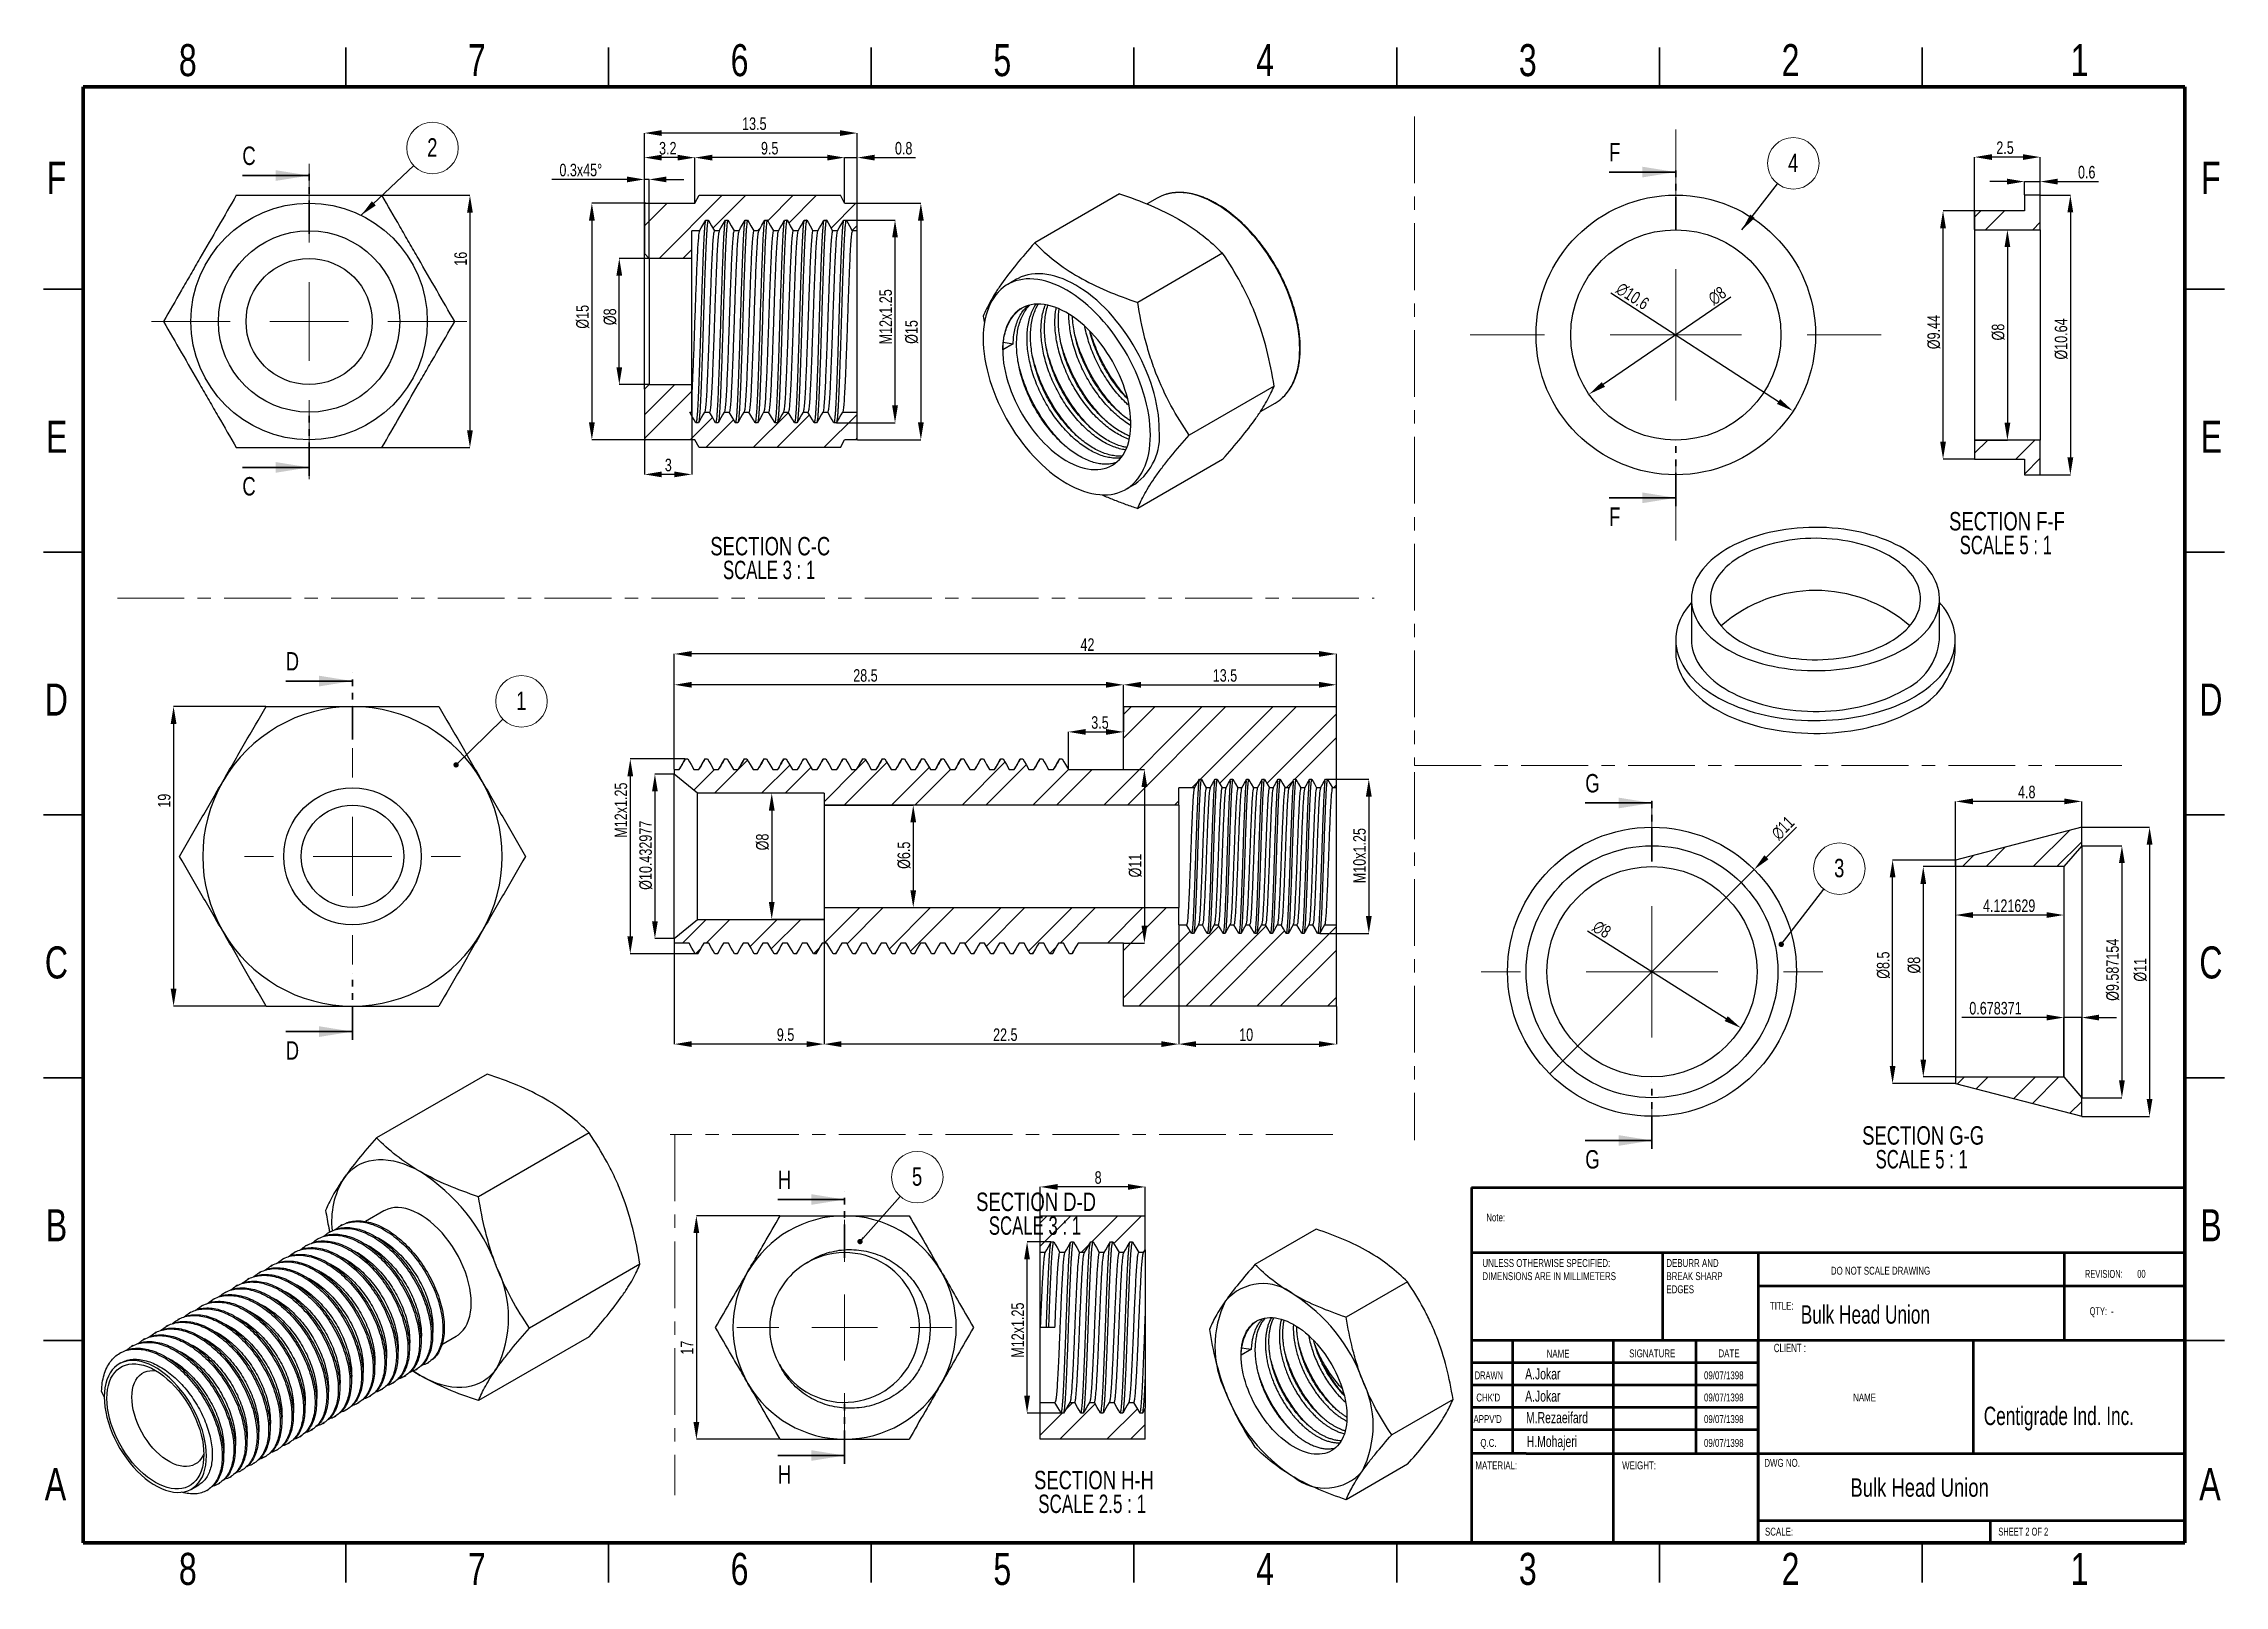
# Model space of a CAD drawing. Header units: millimetres. Extents: x 882 to 1669, y 471 to 913.
# Drawn here: x 1253.6 to 1668.6, y 619.6 to 912.9 of the extents above; entities that cross this region are included whole.
import ezdxf

# ---------------------------------------------------------------- set-up
doc = ezdxf.new("R2010")
doc.units = ezdxf.units.MM
doc.linetypes.add('CENTERX2', pattern=[20.32, 12.7, -2.54, 2.54, -2.54])
doc.linetypes.add('PHANTOM', pattern=[12.7, 6.35, -1.27, 1.27, -1.27, 1.27, -1.27])
doc.styles.add('SLDTEXTSTYLE0', font='TXT', dxfattribs={"width": 0.75})
doc.styles.add('SLDTEXTSTYLE1', font='TXT', dxfattribs={"width": 0.686449})
doc.styles.add('SLDTEXTSTYLE2', font='TXT', dxfattribs={"width": 0.652778})
doc.styles.add('SLDTEXTSTYLE3', font='TXT', dxfattribs={"width": 0.6875})
doc.styles.add('SLDTEXTSTYLE4', font='TXT', dxfattribs={"width": 0.7})
doc.styles.add('SLDTEXTSTYLE5', font='TXT', dxfattribs={"width": 0.678571})
doc.styles.add('SLDTEXTSTYLE6', font='TXT', dxfattribs={"width": 0.681818})
doc.styles.add('SLDTEXTSTYLE7', font='TXT', dxfattribs={"width": 0.692308})
doc.styles.get("Standard").update_dxf_attribs({"font": 'arial.ttf'})
doc.dimstyles.new('SLDDIMSTYLE0', dxfattribs={"dimtxt": 2.38125, "dimasz": 3.302, "dimexe": 0, "dimexo": 0.0625, "dimgap": 0.595312, "dimtad": 1, "dimdec": 6, "dimlfac": 0.333333, "dimrnd": 1e-09, "dimzin": 12, "dimdsep": 46, "dimtxsty": 'SLDTEXTSTYLE0', "dimsah": 1, "dimcen": 0.09, "dimadec": 0, "dimazin": 3, "dimtfac": 1, "dimtdec": 1, "dimtofl": 0, "dimtmove": 0, "dimatfit": 3, "dimfxl": 1, "dimfrac": 2, "dimtolj": 1, "dimtzin": 12, "dimarcsym": 0})
doc.dimstyles.new('SLDDIMSTYLE1', dxfattribs={"dimtxt": 0.18, "dimasz": 1.016, "dimexe": 0, "dimexo": 0.0625, "dimgap": 0, "dimtad": 0, "dimtih": 1, "dimtoh": 1, "dimdec": 0, "dimrnd": 1e-09, "dimzin": 0, "dimdsep": 46, "dimtxsty": 'Standard', "dimblk1": 'DOT', "dimblk2": 'DOT', "dimsah": 1, "dimcen": 0.09, "dimadec": 0, "dimazin": 0, "dimtfac": 1.016, "dimtdec": 0, "dimtofl": 0, "dimtmove": 0, "dimatfit": 3, "dimldrblk": 'DOT', "dimfxl": 1, "dimfrac": 2, "dimtolj": 1, "dimtzin": 0, "dimarcsym": 0})
doc.dimstyles.new('SLDDIMSTYLE10', dxfattribs={"dimtxt": 2.38125, "dimasz": 3.302, "dimexe": 0, "dimexo": 0.0625, "dimgap": 0.595312, "dimtad": 1, "dimdec": 1, "dimlfac": 0.2, "dimrnd": 1e-09, "dimzin": 12, "dimdsep": 46, "dimtxsty": 'SLDTEXTSTYLE0', "dimblk1": 'NONE', "dimsah": 1, "dimcen": 0, "dimadec": 0, "dimazin": 3, "dimtfac": 1, "dimtdec": 1, "dimtmove": 0, "dimatfit": 3, "dimldrblk": 'NONE', "dimfxl": 1, "dimfrac": 2, "dimtolj": 1, "dimtzin": 12, "dimarcsym": 0})
doc.dimstyles.new('SLDDIMSTYLE11', dxfattribs={"dimtxt": 2.38125, "dimasz": 3.302, "dimexe": 0, "dimexo": 0.0625, "dimgap": 0.595312, "dimtad": 1, "dimdec": 6, "dimlfac": 0.4, "dimrnd": 1e-09, "dimzin": 12, "dimdsep": 46, "dimtxsty": 'SLDTEXTSTYLE0', "dimsah": 1, "dimcen": 0.09, "dimadec": 0, "dimazin": 3, "dimtfac": 1, "dimtdec": 1, "dimtofl": 0, "dimtmove": 0, "dimatfit": 3, "dimfxl": 1, "dimfrac": 2, "dimtolj": 1, "dimtzin": 12, "dimarcsym": 0})
doc.dimstyles.new('SLDDIMSTYLE12', dxfattribs={"dimtxt": 2.38125, "dimasz": 3.302, "dimexe": 0, "dimexo": 0.0625, "dimgap": 0.595312, "dimtad": 1, "dimdec": 1, "dimlfac": 0.4, "dimrnd": 1e-09, "dimzin": 12, "dimdsep": 46, "dimtxsty": 'SLDTEXTSTYLE0', "dimsah": 1, "dimcen": 0.09, "dimadec": 0, "dimazin": 3, "dimtfac": 1, "dimtdec": 1, "dimtofl": 0, "dimtmove": 0, "dimatfit": 3, "dimfxl": 1, "dimfrac": 2, "dimtolj": 1, "dimtzin": 12, "dimarcsym": 0})
doc.dimstyles.new('SLDDIMSTYLE2', dxfattribs={"dimtxt": 0.18, "dimasz": 3.302, "dimexe": 0, "dimexo": 0.0625, "dimgap": 0, "dimtad": 0, "dimtih": 1, "dimtoh": 1, "dimdec": 0, "dimrnd": 1e-09, "dimzin": 0, "dimdsep": 46, "dimtxsty": 'Standard', "dimsah": 1, "dimcen": 0.09, "dimadec": 0, "dimazin": 0, "dimtfac": 3.302, "dimtdec": 0, "dimtofl": 0, "dimtmove": 0, "dimatfit": 3, "dimfxl": 1, "dimfrac": 2, "dimtolj": 1, "dimtzin": 0, "dimarcsym": 0})
doc.dimstyles.new('SLDDIMSTYLE3', dxfattribs={"dimtxt": 2.38125, "dimasz": 3.302, "dimexe": 0, "dimexo": 0.0625, "dimgap": 0.595312, "dimtad": 1, "dimdec": 6, "dimlfac": 0.333333, "dimrnd": 1e-09, "dimdsep": 46, "dimtxsty": 'SLDTEXTSTYLE0', "dimsah": 1, "dimcen": 0.09, "dimadec": 0, "dimazin": 2, "dimtfac": 1, "dimtdec": 1, "dimtmove": 0, "dimatfit": 0, "dimfxl": 1, "dimfrac": 2, "dimtolj": 1, "dimtzin": 12, "dimarcsym": 0})
doc.dimstyles.new('SLDDIMSTYLE4', dxfattribs={"dimtxt": 2.38125, "dimasz": 3.302, "dimexe": 0, "dimexo": 0.0625, "dimgap": 0.595312, "dimtad": 1, "dimdec": 6, "dimlfac": 0.333333, "dimrnd": 1e-09, "dimzin": 12, "dimdsep": 46, "dimtxsty": 'SLDTEXTSTYLE0', "dimsah": 1, "dimcen": 0.09, "dimadec": 0, "dimazin": 3, "dimtfac": 1, "dimtdec": 1, "dimtmove": 0, "dimatfit": 0, "dimfxl": 1, "dimfrac": 2, "dimtolj": 1, "dimtzin": 12, "dimarcsym": 0})
doc.dimstyles.new('SLDDIMSTYLE5', dxfattribs={"dimtxt": 2.38125, "dimasz": 3.302, "dimexe": 0, "dimexo": 0.0625, "dimgap": 0.595312, "dimtad": 1, "dimdec": 1, "dimlfac": 0.333333, "dimrnd": 1e-09, "dimzin": 12, "dimdsep": 46, "dimtxsty": 'SLDTEXTSTYLE0', "dimsah": 1, "dimcen": 0.09, "dimadec": 0, "dimazin": 3, "dimtfac": 1, "dimtdec": 1, "dimtofl": 0, "dimtmove": 0, "dimatfit": 3, "dimfxl": 1, "dimfrac": 2, "dimtolj": 1, "dimtzin": 12, "dimarcsym": 0})
doc.dimstyles.new('SLDDIMSTYLE6', dxfattribs={"dimtxt": 2.38125, "dimasz": 3.302, "dimexe": 0, "dimexo": 0.0625, "dimgap": 0.595312, "dimtad": 1, "dimdec": 1, "dimlfac": 0.2, "dimrnd": 1e-09, "dimzin": 12, "dimdsep": 46, "dimtxsty": 'SLDTEXTSTYLE0', "dimsah": 1, "dimcen": 0, "dimadec": 0, "dimazin": 3, "dimtfac": 1, "dimtdec": 1, "dimtmove": 0, "dimatfit": 3, "dimfxl": 1, "dimfrac": 2, "dimtolj": 1, "dimtzin": 12, "dimarcsym": 0})
doc.dimstyles.new('SLDDIMSTYLE7', dxfattribs={"dimtxt": 2.38125, "dimasz": 3.302, "dimexe": 0, "dimexo": 0.0625, "dimgap": 0.595312, "dimtad": 1, "dimdec": 6, "dimlfac": 0.2, "dimrnd": 1e-09, "dimzin": 12, "dimdsep": 46, "dimtxsty": 'SLDTEXTSTYLE0', "dimsah": 1, "dimcen": 0.09, "dimadec": 0, "dimazin": 3, "dimtfac": 1, "dimtdec": 1, "dimtofl": 0, "dimtmove": 0, "dimatfit": 3, "dimfxl": 1, "dimfrac": 2, "dimtolj": 1, "dimtzin": 12, "dimarcsym": 0})
doc.dimstyles.new('SLDDIMSTYLE8', dxfattribs={"dimtxt": 2.38125, "dimasz": 3.302, "dimexe": 0, "dimexo": 0.0625, "dimgap": 0.595312, "dimtad": 1, "dimdec": 6, "dimlfac": 0.2, "dimrnd": 1e-09, "dimzin": 12, "dimdsep": 46, "dimtxsty": 'SLDTEXTSTYLE0', "dimsah": 1, "dimcen": 0.09, "dimadec": 0, "dimazin": 3, "dimtfac": 1, "dimtdec": 1, "dimtmove": 0, "dimatfit": 0, "dimfxl": 1, "dimfrac": 2, "dimtolj": 1, "dimtzin": 12, "dimarcsym": 0})
doc.dimstyles.new('SLDDIMSTYLE9', dxfattribs={"dimtxt": 2.38125, "dimasz": 3.302, "dimexe": 0, "dimexo": 0.0625, "dimgap": 0.595312, "dimtad": 1, "dimdec": 6, "dimlfac": 0.2, "dimrnd": 1e-09, "dimdsep": 46, "dimtxsty": 'SLDTEXTSTYLE0', "dimsah": 1, "dimcen": 0.09, "dimadec": 0, "dimazin": 2, "dimtfac": 1, "dimtdec": 1, "dimtmove": 0, "dimatfit": 0, "dimfxl": 1, "dimfrac": 2, "dimtolj": 1, "dimtzin": 12, "dimarcsym": 0})
pattern_1 = [(45, (1251.1185, 617.688), (-6.7352, 6.7352), []), (45, (1255.609, 617.688), (-6.7352, 6.7352), [])]

msp = doc.modelspace()

# ---------------------------------------------------------------- texts
at = {"color": 7, "linetype": 'Continuous', "lineweight": 0}
for s, insert, char_height, attachment_point, style in [('8', (1281.0571164, 912.8019538), 6.096, 2, 'SLDTEXTSTYLE0'), ('7', (1336.0571164, 912.8019538), 6.096, 2, 'SLDTEXTSTYLE0'), ('6', (1386.0571164, 912.8019538), 6.096, 2, 'SLDTEXTSTYLE0'), ('5', (1436.0571164, 912.8019538), 6.096, 2, 'SLDTEXTSTYLE0'), ('4', (1486.0571164, 912.8019538), 6.096, 2, 'SLDTEXTSTYLE0'), ('3', (1536.0571164, 912.8019538), 6.096, 2, 'SLDTEXTSTYLE0'), ('2', (1586.0571164, 912.8019538), 6.096, 2, 'SLDTEXTSTYLE0'), ('1', (1641.0571164, 912.8019538), 6.096, 2, 'SLDTEXTSTYLE0'), ('F', (1256.0549997, 890.4139538), 6.096, 2, 'SLDTEXTSTYLE0'), ('F', (1666.0549997, 890.4139538), 6.096, 2, 'SLDTEXTSTYLE0'), ('E', (1256.1290829, 841.1639538), 6.096, 2, 'SLDTEXTSTYLE0'), ('E', (1666.1290829, 841.1639538), 6.096, 2, 'SLDTEXTSTYLE0'), ('D', (1256.0486497, 791.1639538), 6.096, 2, 'SLDTEXTSTYLE0'), ('D', (1666.0486497, 791.1639538), 6.096, 2, 'SLDTEXTSTYLE0'), ('C', (1256.0549997, 741.1639538), 6.096, 2, 'SLDTEXTSTYLE0'), ('C', (1666.0549997, 741.1639538), 6.096, 2, 'SLDTEXTSTYLE0'), ('B', (1256.0719329, 691.1639538), 6.096, 2, 'SLDTEXTSTYLE0'), ('Note:', (1528.1507798, 690.3545624), 1.5, 1, 'SLDTEXTSTYLE0'), ('B', (1666.0719329, 691.1639538), 6.096, 2, 'SLDTEXTSTYLE0'), ('DO NOT SCALE DRAWING', (1593.7331402, 680.221257), 1.5, 1, 'SLDTEXTSTYLE0'), ('REVISION:       00', (1642.0733896, 679.6230367), 1.5, 1, 'SLDTEXTSTYLE2'), ('TITLE:', (1582.1295681, 673.553898), 1.5, 1, 'SLDTEXTSTYLE0'), ('Bulk Head Union', (1588.0074809, 672.8991537), 3.5, 1, 'SLDTEXTSTYLE4'), ('QTY:  -', (1642.9942881, 672.5243849), 1.5, 1, 'SLDTEXTSTYLE5'), ('NAME', (1539.6407389, 664.439746), 1.5, 1, 'SLDTEXTSTYLE0'), ('SIGNATURE', (1555.3520873, 664.5000198), 1.5, 1, 'SLDTEXTSTYLE0'), ('DATE', (1572.3363255, 664.5000198), 1.5, 1, 'SLDTEXTSTYLE0'), ('CLIENT :', (1582.8780149, 665.5735323), 1.5875, 1, 'SLDTEXTSTYLE4'), ('DRAWN', (1525.9618626, 660.3230447), 1.5, 1, 'SLDTEXTSTYLE1'), ('A.Jokar', (1535.5549013, 660.907476), 2.11666667, 1, 'SLDTEXTSTYLE4'), ('09/07/1398', (1569.5871069, 660.3230449), 1.5, 1, 'SLDTEXTSTYLE0'), ("CHK'D", (1526.2577219, 656.1001164), 1.5, 1, 'SLDTEXTSTYLE0'), ('A.Jokar', (1535.5549013, 656.6845477), 2.11666667, 1, 'SLDTEXTSTYLE4'), ('09/07/1398', (1569.5871069, 656.1137961), 1.5, 1, 'SLDTEXTSTYLE0'), ('NAME', (1597.9697048, 656.113796), 1.5, 1, 'SLDTEXTSTYLE0'), ("APPV'D", (1525.7202221, 652.00413), 1.5, 1, 'SLDTEXTSTYLE0'), ('M.Rezaeifard', (1535.717619, 652.5885613), 2.116666667, 1, 'SLDTEXTSTYLE4'), ('09/07/1398', (1569.5871069, 652.0041302), 1.5, 1, 'SLDTEXTSTYLE0'), ('Centigrade Ind. Inc.', (1622.8260733, 653.611679), 3.5, 1, 'SLDTEXTSTYLE4'), ('Q.C.', (1527.0338938, 647.4638992), 1.5, 1, 'SLDTEXTSTYLE0'), ('H.Mohajeri', (1535.8528025, 648.0483305), 2.11666667, 1, 'SLDTEXTSTYLE4'), ('09/07/1398', (1569.5871069, 647.4638994), 1.5, 1, 'SLDTEXTSTYLE0'), ('DWG NO.', (1581.0715019, 643.6743197), 1.5, 1, 'SLDTEXTSTYLE0'), ('A', (1255.875083, 641.9139538), 6.096, 2, 'SLDTEXTSTYLE0'), ('MATERIAL:', (1526.0937373, 643.1929255), 1.5, 1, 'SLDTEXTSTYLE0'), ('WEIGHT:', (1554.0121063, 643.1915097), 1.4986, 1, 'SLDTEXTSTYLE0'), ('Bulk Head Union', (1597.4538812, 639.9791001), 3.5, 1, 'SLDTEXTSTYLE0'), ('A', (1665.875083, 641.9139538), 6.096, 2, 'SLDTEXTSTYLE0'), ('SCALE:', (1581.1924658, 630.5883507), 1.5, 1, 'SLDTEXTSTYLE0'), ('SHEET 2 OF 2', (1625.5967941, 630.5883507), 1.5, 1, 'SLDTEXTSTYLE3'), ('8', (1281.0571164, 625.8019538), 6.096, 2, 'SLDTEXTSTYLE0'), ('7', (1336.0571164, 625.8019538), 6.096, 2, 'SLDTEXTSTYLE0'), ('6', (1386.0571164, 625.8019538), 6.096, 2, 'SLDTEXTSTYLE0'), ('5', (1436.0571164, 625.8019538), 6.096, 2, 'SLDTEXTSTYLE0'), ('4', (1486.0571164, 625.8019538), 6.096, 2, 'SLDTEXTSTYLE0'), ('3', (1536.0571164, 625.8019538), 6.096, 2, 'SLDTEXTSTYLE0'), ('2', (1586.0571164, 625.8019538), 6.096, 2, 'SLDTEXTSTYLE0'), ('1', (1641.0571164, 625.8019538), 6.096, 2, 'SLDTEXTSTYLE0')]:
    msp.add_mtext(s, dxfattribs=dict(at, insert=insert, char_height=char_height, attachment_point=attachment_point, style=style))
at = {"color": 7, "linetype": 'Continuous', "char_height": 3.5, "attachment_point": 1, "style": 'SLDTEXTSTYLE0'}
for s, insert in [('C', (1291.4370934, 893.3112657)), ('F', (1551.5219087, 893.9742664)), ('C', (1291.4370934, 830.445361)), ('F', (1551.5219087, 824.6603617)), ('D', (1299.6965378, 797.148742)), ('G', (1546.9936138, 773.9557247)), ('D', (1299.6965378, 723.1228373)), ('G', (1546.9936138, 702.40982)), ('H', (1393.3429959, 698.5300639)), ('H', (1393.3429959, 642.4841592))]:
    msp.add_mtext(s, dxfattribs=dict(at, insert=insert))

# ---------------------------------------------------------------- blocks, each defined once
blk = doc.blocks.new('SW_NOTE_13')
at = {"color": 0, "linetype": 'Continuous', "lineweight": 0, "char_height": 1.5, "attachment_point": 1, "style": 'SLDTEXTSTYLE0'}
for s, insert in [('UNLESS OTHERWISE SPECIFIED:', (0, 1.93)), ('DIMENSIONS ARE IN MILLIMETERS', (0, -0.57))]:
    blk.add_mtext(s, dxfattribs=dict(at, insert=insert))
blk = doc.blocks.new('SW_NOTE_14')
at = {"color": 0, "linetype": 'Continuous', "lineweight": 0, "char_height": 1.5, "attachment_point": 1, "style": 'SLDTEXTSTYLE0'}
for s, insert in [('DEBURR AND', (0, 1.93)), ('BREAK SHARP', (0, -0.57)), ('EDGES', (0, -3.07))]:
    blk.add_mtext(s, dxfattribs=dict(at, insert=insert))
blk = doc.blocks.new('*D107')
at = {"color": 0, "linetype": 'Continuous', "lineweight": -2, "transparency": 16777216}
for p, q in [((1318.06, 884.04), (1334.75, 884.04)), ((1334.75, 880.74), (1334.75, 839.34)), ((1318.06, 836.04), (1334.75, 836.04))]:
    blk.add_line(p, q, dxfattribs=at)
at = {"color": 0, "linetype": 'Continuous', "transparency": 16777216}
for points in [[(1334.2, 880.74), (1335.3, 880.74), (1334.75, 884.04)], [(1334.2, 839.34), (1335.3, 839.34), (1334.75, 836.04)]]:
    blk.add_solid(points, dxfattribs=at)
at = {"layer": 'Defpoints', "color": 0, "linetype": 'Continuous', "transparency": 16777216}
for p in [(1317.99, 884.04), (1317.99, 836.04), (1334.75, 836.04)]:
    blk.add_point(p, dxfattribs=at)
at = {"color": 0, "linetype": 'Continuous', "lineweight": 18, "transparency": 16777216, "insert": (1331.78, 871.97), "char_height": 2.381, "attachment_point": 2, "rotation": 90, "style": 'SLDTEXTSTYLE0'}
blk.add_mtext('\\A1;16', dxfattribs=at)
blk = doc.blocks.new('SW_NOTE_15')
at = {"color": 0, "linetype": 'Continuous', "lineweight": 0}
blk.add_circle((3.56, 3.36), 4.9, dxfattribs=at)
at = {"color": 0, "linetype": 'Continuous', "lineweight": 0, "insert": (3.53, 5.22), "char_height": 3.5, "attachment_point": 2, "style": 'SLDTEXTSTYLE0'}
blk.add_mtext('2', dxfattribs=at)
blk = doc.blocks.new('SW_CENTERMARKSYMBOL_0')
at = {"color": 0, "linetype": 'Continuous', "lineweight": 0}
for p, q in [((0, 15), (0, 30)), ((0, 0), (0, 7.5)), ((-15, 0), (-30, 0)), ((0, 0), (-7.5, 0)), ((0, 0), (0, -7.5)), ((0, 0), (7.5, 0)), ((15, 0), (30, 0)), ((0, -15), (0, -30))]:
    blk.add_line(p, q, dxfattribs=at)
blk = doc.blocks.new('*D86')
at = {"color": 0, "linetype": 'Continuous', "lineweight": -2, "transparency": 16777216}
for p, q in [((1367.95, 882.3), (1367.95, 895.88)), ((1405.15, 895.88), (1371.25, 895.88)), ((1408.45, 877.35), (1408.45, 895.88))]:
    blk.add_line(p, q, dxfattribs=at)
at = {"color": 0, "linetype": 'Continuous', "transparency": 16777216}
for points in [[(1371.25, 896.43), (1371.25, 895.33), (1367.95, 895.88)], [(1405.15, 896.43), (1405.15, 895.33), (1408.45, 895.88)]]:
    blk.add_solid(points, dxfattribs=at)
at = {"layer": 'Defpoints', "color": 0, "linetype": 'Continuous', "transparency": 16777216}
for p in [(1367.95, 895.88), (1367.95, 882.24), (1408.45, 877.29)]:
    blk.add_point(p, dxfattribs=at)
at = {"color": 0, "linetype": 'Continuous', "lineweight": 18, "transparency": 16777216, "insert": (1388.87, 898.85), "char_height": 2.381, "attachment_point": 2, "style": 'SLDTEXTSTYLE0'}
blk.add_mtext('\\A1;13.5', dxfattribs=at)
blk = doc.blocks.new('*D87')
at = {"color": 0, "linetype": 'Continuous', "lineweight": -2, "transparency": 16777216}
for p, q in [((1402.75, 891.21), (1399.45, 891.21)), ((1406.05, 882.6), (1406.05, 891.21)), ((1406.05, 891.21), (1408.45, 891.21)), ((1408.45, 882.6), (1408.45, 891.21)), ((1411.75, 891.21), (1419.52, 891.21))]:
    blk.add_line(p, q, dxfattribs=at)
at = {"color": 0, "linetype": 'Continuous', "transparency": 16777216}
for points in [[(1402.75, 891.76), (1402.75, 890.66), (1406.05, 891.21)], [(1411.75, 891.76), (1411.75, 890.66), (1408.45, 891.21)]]:
    blk.add_solid(points, dxfattribs=at)
at = {"layer": 'Defpoints', "color": 0, "linetype": 'Continuous', "transparency": 16777216}
for p in [(1408.45, 891.21), (1406.05, 882.54), (1408.45, 882.54)]:
    blk.add_point(p, dxfattribs=at)
at = {"color": 0, "linetype": 'Continuous', "lineweight": 18, "transparency": 16777216, "insert": (1417.29, 894.19), "char_height": 2.381, "attachment_point": 2, "style": 'SLDTEXTSTYLE0'}
blk.add_mtext('\\A1;0.8', dxfattribs=at)
blk = doc.blocks.new('*D88')
at = {"color": 0, "linetype": 'Continuous', "lineweight": -2, "transparency": 16777216}
for p, q in [((1377.55, 882.6), (1377.55, 891.21)), ((1402.75, 891.21), (1380.85, 891.21)), ((1406.05, 882.6), (1406.05, 891.21))]:
    blk.add_line(p, q, dxfattribs=at)
at = {"color": 0, "linetype": 'Continuous', "transparency": 16777216}
for points in [[(1380.85, 891.76), (1380.85, 890.66), (1377.55, 891.21)], [(1402.75, 891.76), (1402.75, 890.66), (1406.05, 891.21)]]:
    blk.add_solid(points, dxfattribs=at)
at = {"layer": 'Defpoints', "color": 0, "linetype": 'Continuous', "transparency": 16777216}
for p in [(1377.55, 891.21), (1377.55, 882.54), (1406.05, 882.54)]:
    blk.add_point(p, dxfattribs=at)
at = {"color": 0, "linetype": 'Continuous', "lineweight": 18, "transparency": 16777216, "insert": (1391.79, 894.19), "char_height": 2.381, "attachment_point": 2, "style": 'SLDTEXTSTYLE0'}
blk.add_mtext('\\A1;9.5', dxfattribs=at)
blk = doc.blocks.new('*D89')
at = {"color": 0, "linetype": 'Continuous', "lineweight": -2, "transparency": 16777216}
for p, q in [((1367.95, 882.3), (1367.95, 891.21)), ((1374.25, 891.21), (1371.25, 891.21)), ((1377.55, 882.6), (1377.55, 891.21))]:
    blk.add_line(p, q, dxfattribs=at)
at = {"color": 0, "linetype": 'Continuous', "transparency": 16777216}
for points in [[(1371.25, 891.76), (1371.25, 890.66), (1367.95, 891.21)], [(1374.25, 891.76), (1374.25, 890.66), (1377.55, 891.21)]]:
    blk.add_solid(points, dxfattribs=at)
at = {"layer": 'Defpoints', "color": 0, "linetype": 'Continuous', "transparency": 16777216}
for p in [(1367.95, 891.21), (1367.95, 882.24), (1377.55, 882.54)]:
    blk.add_point(p, dxfattribs=at)
at = {"color": 0, "linetype": 'Continuous', "lineweight": 18, "transparency": 16777216, "insert": (1372.4, 894.19), "char_height": 2.381, "attachment_point": 2, "style": 'SLDTEXTSTYLE0'}
blk.add_mtext('\\A1;3.2', dxfattribs=at)
blk = doc.blocks.new('*D90')
at = {"color": 0, "linetype": 'Continuous', "lineweight": -2, "transparency": 16777216}
for p, q in [((1368.79, 872.04), (1363.17, 872.04)), ((1363.17, 851.34), (1363.17, 868.74)), ((1368.79, 848.04), (1363.17, 848.04))]:
    blk.add_line(p, q, dxfattribs=at)
at = {"color": 0, "linetype": 'Continuous', "transparency": 16777216}
for points in [[(1362.62, 868.74), (1363.72, 868.74), (1363.17, 872.04)], [(1362.62, 851.34), (1363.72, 851.34), (1363.17, 848.04)]]:
    blk.add_solid(points, dxfattribs=at)
at = {"layer": 'Defpoints', "color": 0, "linetype": 'Continuous', "transparency": 16777216}
for p in [(1363.17, 872.04), (1368.85, 872.04), (1368.85, 848.04)]:
    blk.add_point(p, dxfattribs=at)
at = {"color": 0, "linetype": 'Continuous', "lineweight": 18, "transparency": 16777216, "insert": (1360.19, 860.93), "char_height": 2.381, "attachment_point": 2, "rotation": 90, "style": 'SLDTEXTSTYLE0'}
blk.add_mtext('\\A1;%%c8', dxfattribs=at)
blk = doc.blocks.new('*D91')
at = {"color": 0, "linetype": 'Continuous', "lineweight": -2, "transparency": 16777216}
for p, q in [((1368.19, 882.54), (1357.95, 882.54)), ((1357.95, 879.24), (1357.95, 840.84)), ((1368.19, 837.54), (1357.95, 837.54))]:
    blk.add_line(p, q, dxfattribs=at)
at = {"color": 0, "linetype": 'Continuous', "transparency": 16777216}
for points in [[(1357.4, 879.24), (1358.5, 879.24), (1357.95, 882.54)], [(1357.4, 840.84), (1358.5, 840.84), (1357.95, 837.54)]]:
    blk.add_solid(points, dxfattribs=at)
at = {"layer": 'Defpoints', "color": 0, "linetype": 'Continuous', "transparency": 16777216}
for p in [(1368.25, 882.54), (1357.95, 837.54), (1368.25, 837.54)]:
    blk.add_point(p, dxfattribs=at)
at = {"color": 0, "linetype": 'Continuous', "lineweight": 18, "transparency": 16777216, "insert": (1354.97, 860.93), "char_height": 2.381, "attachment_point": 2, "rotation": 90, "style": 'SLDTEXTSTYLE0'}
blk.add_mtext('\\A1;%%c15', dxfattribs=at)
blk = doc.blocks.new('*D92')
at = {"color": 0, "linetype": 'Continuous', "lineweight": -2, "transparency": 16777216}
for p, q in [((1408.51, 882.54), (1420.56, 882.54)), ((1420.56, 879.24), (1420.56, 840.84)), ((1408.51, 837.54), (1420.56, 837.54))]:
    blk.add_line(p, q, dxfattribs=at)
at = {"color": 0, "linetype": 'Continuous', "transparency": 16777216}
for points in [[(1420.01, 879.24), (1421.11, 879.24), (1420.56, 882.54)], [(1420.01, 840.84), (1421.11, 840.84), (1420.56, 837.54)]]:
    blk.add_solid(points, dxfattribs=at)
at = {"layer": 'Defpoints', "color": 0, "linetype": 'Continuous', "transparency": 16777216}
for p in [(1408.45, 882.54), (1408.45, 837.54), (1420.56, 837.54)]:
    blk.add_point(p, dxfattribs=at)
at = {"color": 0, "linetype": 'Continuous', "lineweight": 18, "transparency": 16777216, "insert": (1417.58, 858.04), "char_height": 2.381, "attachment_point": 2, "rotation": 90, "style": 'SLDTEXTSTYLE0'}
blk.add_mtext('\\A1;%%c15', dxfattribs=at)
blk = doc.blocks.new('*D93')
at = {"color": 0, "linetype": 'Continuous', "lineweight": -2, "transparency": 16777216}
for p, q in [((1367.95, 847.08), (1367.95, 830.95)), ((1376.95, 847.98), (1376.95, 830.95)), ((1373.65, 830.95), (1371.25, 830.95))]:
    blk.add_line(p, q, dxfattribs=at)
at = {"color": 0, "linetype": 'Continuous', "transparency": 16777216}
for points in [[(1371.25, 831.5), (1371.25, 830.4), (1367.95, 830.95)], [(1373.65, 831.5), (1373.65, 830.4), (1376.95, 830.95)]]:
    blk.add_solid(points, dxfattribs=at)
at = {"layer": 'Defpoints', "color": 0, "linetype": 'Continuous', "transparency": 16777216}
for p in [(1367.95, 847.14), (1376.95, 848.04), (1367.95, 830.95)]:
    blk.add_point(p, dxfattribs=at)
at = {"color": 0, "linetype": 'Continuous', "lineweight": 18, "transparency": 16777216, "insert": (1372.5, 833.93), "char_height": 2.381, "attachment_point": 2, "style": 'SLDTEXTSTYLE0'}
blk.add_mtext('\\A1;3', dxfattribs=at)
blk = doc.blocks.new('*D94')
at = {"color": 0, "linetype": 'Continuous', "lineweight": -2, "transparency": 16777216}
for p, q in [((1364.65, 887.06), (1350.33, 887.06)), ((1367.95, 873), (1367.95, 887.06)), ((1368.85, 887.06), (1367.95, 887.06)), ((1368.85, 872.1), (1368.85, 887.06)), ((1372.15, 887.06), (1375.46, 887.06))]:
    blk.add_line(p, q, dxfattribs=at)
at = {"color": 0, "linetype": 'Continuous', "transparency": 16777216}
for points in [[(1364.65, 887.61), (1364.65, 886.51), (1367.95, 887.06)], [(1372.15, 887.61), (1372.15, 886.51), (1368.85, 887.06)]]:
    blk.add_solid(points, dxfattribs=at)
at = {"layer": 'Defpoints', "color": 0, "linetype": 'Continuous', "transparency": 16777216}
for p in [(1367.95, 887.06), (1367.95, 872.94), (1368.85, 872.04)]:
    blk.add_point(p, dxfattribs=at)
at = {"color": 0, "linetype": 'Continuous', "lineweight": 18, "transparency": 16777216, "insert": (1355.84, 890.04), "char_height": 2.3813, "attachment_point": 2, "style": 'SLDTEXTSTYLE0'}
blk.add_mtext('\\A1;0.3x45%%d', dxfattribs=at)
blk = doc.blocks.new('*D95')
at = {"color": 0, "linetype": 'Continuous', "lineweight": -2, "transparency": 16777216}
for p, q in [((1406.4, 879.32), (1415.64, 879.32)), ((1415.64, 844.06), (1415.64, 876.02)), ((1404.53, 840.76), (1415.64, 840.76))]:
    blk.add_line(p, q, dxfattribs=at)
at = {"color": 0, "linetype": 'Continuous', "transparency": 16777216}
for points in [[(1415.09, 876.02), (1416.19, 876.02), (1415.64, 879.32)], [(1415.09, 844.06), (1416.19, 844.06), (1415.64, 840.76)]]:
    blk.add_solid(points, dxfattribs=at)
at = {"layer": 'Defpoints', "color": 0, "linetype": 'Continuous', "transparency": 16777216}
for p in [(1406.34, 879.32), (1415.64, 879.32), (1404.47, 840.76)]:
    blk.add_point(p, dxfattribs=at)
at = {"color": 0, "linetype": 'Continuous', "lineweight": 18, "transparency": 16777216, "insert": (1412.67, 860.93), "char_height": 2.3813, "attachment_point": 2, "rotation": 90, "style": 'SLDTEXTSTYLE0'}
blk.add_mtext('\\A1;M12x1.25', dxfattribs=at)
blk = doc.blocks.new('SW_NOTE_16')
at = {"color": 0, "linetype": 'Continuous', "lineweight": 0, "char_height": 3.5, "attachment_point": 2}
for s, insert, style in [('SECTION C-C', (14.71, 4.51), 'SLDTEXTSTYLE0'), ('SCALE 3 : 1', (14.49, -0.01), 'SLDTEXTSTYLE6')]:
    blk.add_mtext(s, dxfattribs=dict(at, insert=insert, style=style))
blk = doc.blocks.new('*D96')
at = {"color": 0, "linetype": 'Continuous', "lineweight": -2, "transparency": 16777216}
for p, q in [((1295.88, 786.8), (1278.35, 786.8)), ((1278.35, 783.5), (1278.35, 733.1)), ((1295.88, 729.8), (1278.35, 729.8))]:
    blk.add_line(p, q, dxfattribs=at)
at = {"color": 0, "linetype": 'Continuous', "transparency": 16777216}
for points in [[(1277.8, 783.5), (1278.9, 783.5), (1278.35, 786.8)], [(1277.8, 733.1), (1278.9, 733.1), (1278.35, 729.8)]]:
    blk.add_solid(points, dxfattribs=at)
at = {"layer": 'Defpoints', "color": 0, "linetype": 'Continuous', "transparency": 16777216}
for p in [(1295.94, 786.8), (1278.35, 729.8), (1295.94, 729.8)]:
    blk.add_point(p, dxfattribs=at)
at = {"color": 0, "linetype": 'Continuous', "lineweight": 18, "transparency": 16777216, "insert": (1275.37, 768.88), "char_height": 2.381, "attachment_point": 2, "rotation": 90, "style": 'SLDTEXTSTYLE0'}
blk.add_mtext('\\A1;19', dxfattribs=at)
blk = doc.blocks.new('SW_NOTE_17')
at = {"color": 0, "linetype": 'Continuous', "lineweight": 0}
blk.add_circle((3.51, 3.41), 4.9, dxfattribs=at)
at = {"color": 0, "linetype": 'Continuous', "lineweight": 0, "insert": (3.48, 5.27), "char_height": 3.5, "attachment_point": 2, "style": 'SLDTEXTSTYLE0'}
blk.add_mtext('1', dxfattribs=at)
blk = doc.blocks.new('_DOT')
at = {"color": 0, "linetype": 'ByBlock', "lineweight": -2}
blk.add_line((-0.5, 0), (-1, 0), dxfattribs=at)
at = {"color": 0, "linetype": 'ByBlock', "const_width": 0.5}
blk.add_lwpolyline([(-0.25, 0, 1), (0.25, 0, 1)], format="xyb", close=True, dxfattribs=at)
blk = doc.blocks.new('SW_CENTERMARKSYMBOL_1')
at = {"color": 0, "linetype": 'Continuous', "lineweight": 0}
for p, q in [((0, 15), (0, 20.55)), ((0, 0), (0, 7.5)), ((-15, 0), (-20.55, 0)), ((0, 0), (-7.5, 0)), ((0, 0), (0, -7.5)), ((0, 0), (7.5, 0)), ((15, 0), (20.55, 0)), ((0, -15), (0, -20.55))]:
    blk.add_line(p, q, dxfattribs=at)
blk = doc.blocks.new('*D64')
at = {"color": 0, "linetype": 'Continuous', "lineweight": -2, "transparency": 16777216}
for p, q in [((1373.63, 774.86), (1373.63, 796.8)), ((1496.32, 796.8), (1376.93, 796.8)), ((1499.63, 786.86), (1499.63, 796.8))]:
    blk.add_line(p, q, dxfattribs=at)
at = {"color": 0, "linetype": 'Continuous', "transparency": 16777216}
for points in [[(1376.93, 797.35), (1376.93, 796.25), (1373.63, 796.8)], [(1496.32, 797.35), (1496.32, 796.25), (1499.63, 796.8)]]:
    blk.add_solid(points, dxfattribs=at)
at = {"layer": 'Defpoints', "color": 0, "linetype": 'Continuous', "transparency": 16777216}
for p in [(1373.63, 796.8), (1499.63, 786.8), (1373.63, 774.8)]:
    blk.add_point(p, dxfattribs=at)
at = {"color": 0, "linetype": 'Continuous', "lineweight": 18, "transparency": 16777216, "insert": (1452.26, 799.77), "char_height": 2.381, "attachment_point": 2, "style": 'SLDTEXTSTYLE0'}
blk.add_mtext('\\A1;42', dxfattribs=at)
blk = doc.blocks.new('*D65')
at = {"color": 0, "linetype": 'Continuous', "lineweight": -2, "transparency": 16777216}
for p, q in [((1459.13, 786.86), (1459.13, 790.93)), ((1462.43, 790.93), (1496.32, 790.93)), ((1499.63, 786.86), (1499.63, 790.93))]:
    blk.add_line(p, q, dxfattribs=at)
at = {"color": 0, "linetype": 'Continuous', "transparency": 16777216}
for points in [[(1462.43, 791.48), (1462.43, 790.38), (1459.13, 790.93)], [(1496.32, 791.48), (1496.32, 790.38), (1499.63, 790.93)]]:
    blk.add_solid(points, dxfattribs=at)
at = {"layer": 'Defpoints', "color": 0, "linetype": 'Continuous', "transparency": 16777216}
for p in [(1499.63, 790.93), (1459.13, 786.8), (1499.63, 786.8)]:
    blk.add_point(p, dxfattribs=at)
at = {"color": 0, "linetype": 'Continuous', "lineweight": 18, "transparency": 16777216, "insert": (1478.43, 793.9), "char_height": 2.381, "attachment_point": 2, "style": 'SLDTEXTSTYLE0'}
blk.add_mtext('\\A1;13.5', dxfattribs=at)
blk = doc.blocks.new('*D66')
at = {"color": 0, "linetype": 'Continuous', "lineweight": -2, "transparency": 16777216}
for p, q in [((1373.63, 774.86), (1373.63, 790.93)), ((1455.82, 790.93), (1376.93, 790.93)), ((1459.13, 786.86), (1459.13, 790.93))]:
    blk.add_line(p, q, dxfattribs=at)
at = {"color": 0, "linetype": 'Continuous', "transparency": 16777216}
for points in [[(1376.93, 791.48), (1376.93, 790.38), (1373.63, 790.93)], [(1455.82, 791.48), (1455.82, 790.38), (1459.13, 790.93)]]:
    blk.add_solid(points, dxfattribs=at)
at = {"layer": 'Defpoints', "color": 0, "linetype": 'Continuous', "transparency": 16777216}
for p in [(1373.63, 790.93), (1459.13, 786.8), (1373.63, 774.8)]:
    blk.add_point(p, dxfattribs=at)
at = {"color": 0, "linetype": 'Continuous', "lineweight": 18, "transparency": 16777216, "insert": (1410.01, 793.9), "char_height": 2.381, "attachment_point": 2, "style": 'SLDTEXTSTYLE0'}
blk.add_mtext('\\A1;28.5', dxfattribs=at)
blk = doc.blocks.new('*D67')
at = {"color": 0, "linetype": 'Continuous', "lineweight": -2, "transparency": 16777216}
for p, q in [((1498, 772.97), (1505.8, 772.97)), ((1505.8, 769.67), (1505.8, 746.93)), ((1496.5, 743.62), (1505.8, 743.62))]:
    blk.add_line(p, q, dxfattribs=at)
at = {"color": 0, "linetype": 'Continuous', "transparency": 16777216}
for points in [[(1505.25, 769.67), (1506.35, 769.67), (1505.8, 772.97)], [(1505.25, 746.93), (1506.35, 746.93), (1505.8, 743.62)]]:
    blk.add_solid(points, dxfattribs=at)
at = {"layer": 'Defpoints', "color": 0, "linetype": 'Continuous', "transparency": 16777216}
for p in [(1497.94, 772.97), (1496.44, 743.62), (1505.8, 743.62)]:
    blk.add_point(p, dxfattribs=at)
at = {"color": 0, "linetype": 'Continuous', "lineweight": 18, "transparency": 16777216, "insert": (1502.83, 758.43), "char_height": 2.3813, "attachment_point": 2, "rotation": 90, "style": 'SLDTEXTSTYLE0'}
blk.add_mtext('\\A1;M10x1.25', dxfattribs=at)
blk = doc.blocks.new('*D68')
at = {"color": 0, "linetype": 'Continuous', "lineweight": -2, "transparency": 16777216}
for p, q in [((1469.63, 745.19), (1469.63, 722.58)), ((1499.63, 729.74), (1499.63, 722.58)), ((1472.93, 722.58), (1496.32, 722.58))]:
    blk.add_line(p, q, dxfattribs=at)
at = {"color": 0, "linetype": 'Continuous', "transparency": 16777216}
for points in [[(1472.93, 723.13), (1472.93, 722.03), (1469.63, 722.58)], [(1496.32, 723.13), (1496.32, 722.03), (1499.63, 722.58)]]:
    blk.add_solid(points, dxfattribs=at)
at = {"layer": 'Defpoints', "color": 0, "linetype": 'Continuous', "transparency": 16777216}
for p in [(1469.63, 745.25), (1499.63, 729.8), (1499.63, 722.58)]:
    blk.add_point(p, dxfattribs=at)
at = {"color": 0, "linetype": 'Continuous', "lineweight": 18, "transparency": 16777216, "insert": (1482.47, 725.56), "char_height": 2.381, "attachment_point": 2, "style": 'SLDTEXTSTYLE0'}
blk.add_mtext('\\A1;10', dxfattribs=at)
blk = doc.blocks.new('*D69')
at = {"color": 0, "linetype": 'Continuous', "lineweight": -2, "transparency": 16777216}
for p, q in [((1402.13, 746.24), (1402.13, 722.58)), ((1469.63, 745.19), (1469.63, 722.58)), ((1466.32, 722.58), (1405.43, 722.58))]:
    blk.add_line(p, q, dxfattribs=at)
at = {"color": 0, "linetype": 'Continuous', "transparency": 16777216}
for points in [[(1405.43, 723.13), (1405.43, 722.03), (1402.13, 722.58)], [(1466.32, 723.13), (1466.32, 722.03), (1469.63, 722.58)]]:
    blk.add_solid(points, dxfattribs=at)
at = {"layer": 'Defpoints', "color": 0, "linetype": 'Continuous', "transparency": 16777216}
for p in [(1402.13, 746.3), (1469.63, 745.25), (1402.13, 722.58)]:
    blk.add_point(p, dxfattribs=at)
at = {"color": 0, "linetype": 'Continuous', "lineweight": 18, "transparency": 16777216, "insert": (1436.63, 725.56), "char_height": 2.381, "attachment_point": 2, "style": 'SLDTEXTSTYLE0'}
blk.add_mtext('\\A1;22.5', dxfattribs=at)
blk = doc.blocks.new('*D70')
at = {"color": 0, "linetype": 'Continuous', "lineweight": -2, "transparency": 16777216}
for p, q in [((1402.13, 746.24), (1402.13, 722.58)), ((1373.63, 741.74), (1373.63, 722.58)), ((1398.82, 722.58), (1376.93, 722.58))]:
    blk.add_line(p, q, dxfattribs=at)
at = {"color": 0, "linetype": 'Continuous', "transparency": 16777216}
for points in [[(1376.93, 723.13), (1376.93, 722.03), (1373.63, 722.58)], [(1398.82, 723.13), (1398.82, 722.03), (1402.13, 722.58)]]:
    blk.add_solid(points, dxfattribs=at)
at = {"layer": 'Defpoints', "color": 0, "linetype": 'Continuous', "transparency": 16777216}
for p in [(1402.13, 746.3), (1373.63, 741.8), (1373.63, 722.58)]:
    blk.add_point(p, dxfattribs=at)
at = {"color": 0, "linetype": 'Continuous', "lineweight": 18, "transparency": 16777216, "insert": (1394.81, 725.56), "char_height": 2.381, "attachment_point": 2, "style": 'SLDTEXTSTYLE0'}
blk.add_mtext('\\A1;9.5', dxfattribs=at)
blk = doc.blocks.new('*D71')
at = {"color": 0, "linetype": 'Continuous', "lineweight": -2, "transparency": 16777216}
for p, q in [((1373.56, 773.95), (1369.95, 773.95)), ((1369.95, 770.65), (1369.95, 745.95)), ((1373.56, 742.65), (1369.95, 742.65))]:
    blk.add_line(p, q, dxfattribs=at)
at = {"color": 0, "linetype": 'Continuous', "transparency": 16777216}
for points in [[(1369.4, 770.65), (1370.5, 770.65), (1369.95, 773.95)], [(1369.4, 745.95), (1370.5, 745.95), (1369.95, 742.65)]]:
    blk.add_solid(points, dxfattribs=at)
at = {"layer": 'Defpoints', "color": 0, "linetype": 'Continuous', "transparency": 16777216}
for p in [(1373.63, 773.95), (1369.95, 742.65), (1373.63, 742.65)]:
    blk.add_point(p, dxfattribs=at)
at = {"color": 0, "linetype": 'Continuous', "lineweight": 18, "transparency": 16777216, "insert": (1366.98, 758.5), "char_height": 2.3813, "attachment_point": 2, "rotation": 90, "style": 'SLDTEXTSTYLE0'}
blk.add_mtext('\\A1;%%c10.432977', dxfattribs=at)
blk = doc.blocks.new('*D72')
at = {"color": 0, "linetype": 'Continuous', "lineweight": -2, "transparency": 16777216}
for p, q in [((1402.06, 770.3), (1392.18, 770.3)), ((1392.18, 767), (1392.18, 749.6)), ((1402.06, 746.3), (1392.18, 746.3))]:
    blk.add_line(p, q, dxfattribs=at)
at = {"color": 0, "linetype": 'Continuous', "transparency": 16777216}
for points in [[(1391.63, 767), (1392.73, 767), (1392.18, 770.3)], [(1391.63, 749.6), (1392.73, 749.6), (1392.18, 746.3)]]:
    blk.add_solid(points, dxfattribs=at)
at = {"layer": 'Defpoints', "color": 0, "linetype": 'Continuous', "transparency": 16777216}
for p in [(1402.13, 770.3), (1392.18, 746.3), (1402.13, 746.3)]:
    blk.add_point(p, dxfattribs=at)
at = {"color": 0, "linetype": 'Continuous', "lineweight": 18, "transparency": 16777216, "insert": (1389.2, 761.03), "char_height": 2.381, "attachment_point": 2, "rotation": 90, "style": 'SLDTEXTSTYLE0'}
blk.add_mtext('\\A1;%%c8', dxfattribs=at)
blk = doc.blocks.new('*D73')
at = {"color": 0, "linetype": 'Continuous', "lineweight": -2, "transparency": 16777216}
for p, q in [((1402.19, 768.05), (1419.11, 768.05)), ((1419.11, 764.75), (1419.11, 751.85)), ((1402.19, 748.55), (1419.11, 748.55))]:
    blk.add_line(p, q, dxfattribs=at)
at = {"color": 0, "linetype": 'Continuous', "transparency": 16777216}
for points in [[(1418.56, 764.75), (1419.66, 764.75), (1419.11, 768.05)], [(1418.56, 751.85), (1419.66, 751.85), (1419.11, 748.55)]]:
    blk.add_solid(points, dxfattribs=at)
at = {"layer": 'Defpoints', "color": 0, "linetype": 'Continuous', "transparency": 16777216}
for p in [(1402.13, 768.05), (1402.13, 748.55), (1419.11, 748.55)]:
    blk.add_point(p, dxfattribs=at)
at = {"color": 0, "linetype": 'Continuous', "lineweight": 18, "transparency": 16777216, "insert": (1416.13, 758.5), "char_height": 2.381, "attachment_point": 2, "rotation": 90, "style": 'SLDTEXTSTYLE0'}
blk.add_mtext('\\A1;%%c6.5', dxfattribs=at)
blk = doc.blocks.new('*D74')
at = {"color": 0, "linetype": 'Continuous', "lineweight": -2, "transparency": 16777216}
for p, q in [((1375.67, 776.83), (1365.26, 776.83)), ((1365.26, 773.53), (1365.26, 743.07)), ((1377.55, 739.77), (1365.26, 739.77))]:
    blk.add_line(p, q, dxfattribs=at)
at = {"color": 0, "linetype": 'Continuous', "transparency": 16777216}
for points in [[(1364.71, 773.53), (1365.81, 773.53), (1365.26, 776.83)], [(1364.71, 743.07), (1365.81, 743.07), (1365.26, 739.77)]]:
    blk.add_solid(points, dxfattribs=at)
at = {"layer": 'Defpoints', "color": 0, "linetype": 'Continuous', "transparency": 16777216}
for p in [(1375.74, 776.83), (1365.26, 739.77), (1377.61, 739.77)]:
    blk.add_point(p, dxfattribs=at)
at = {"color": 0, "linetype": 'Continuous', "lineweight": 18, "transparency": 16777216, "insert": (1362.28, 767.08), "char_height": 2.3813, "attachment_point": 2, "rotation": 90, "style": 'SLDTEXTSTYLE0'}
blk.add_mtext('\\A1;M12x1.25', dxfattribs=at)
blk = doc.blocks.new('*D75')
at = {"color": 0, "linetype": 'Continuous', "lineweight": -2, "transparency": 16777216}
for p, q in [((1459.19, 774.8), (1463.1, 774.8)), ((1463.1, 771.5), (1463.1, 745.1)), ((1459.19, 741.8), (1463.1, 741.8))]:
    blk.add_line(p, q, dxfattribs=at)
at = {"color": 0, "linetype": 'Continuous', "transparency": 16777216}
for points in [[(1462.55, 771.5), (1463.65, 771.5), (1463.1, 774.8)], [(1462.55, 745.1), (1463.65, 745.1), (1463.1, 741.8)]]:
    blk.add_solid(points, dxfattribs=at)
at = {"layer": 'Defpoints', "color": 0, "linetype": 'Continuous', "transparency": 16777216}
for p in [(1459.13, 774.8), (1459.13, 741.8), (1463.1, 741.8)]:
    blk.add_point(p, dxfattribs=at)
at = {"color": 0, "linetype": 'Continuous', "lineweight": 18, "transparency": 16777216, "insert": (1460.13, 756.54), "char_height": 2.381, "attachment_point": 2, "rotation": 90, "style": 'SLDTEXTSTYLE0'}
blk.add_mtext('\\A1;%%c11', dxfattribs=at)
blk = doc.blocks.new('*D76')
at = {"color": 0, "linetype": 'Continuous', "lineweight": -2, "transparency": 16777216}
for p, q in [((1459.13, 786.74), (1459.13, 781.97)), ((1448.63, 774.86), (1448.63, 781.97)), ((1451.93, 781.97), (1455.82, 781.97))]:
    blk.add_line(p, q, dxfattribs=at)
at = {"color": 0, "linetype": 'Continuous', "transparency": 16777216}
for points in [[(1451.93, 782.52), (1451.93, 781.42), (1448.63, 781.97)], [(1455.82, 782.52), (1455.82, 781.42), (1459.13, 781.97)]]:
    blk.add_solid(points, dxfattribs=at)
at = {"layer": 'Defpoints', "color": 0, "linetype": 'Continuous', "transparency": 16777216}
for p in [(1459.13, 786.8), (1459.13, 781.97), (1448.63, 774.8)]:
    blk.add_point(p, dxfattribs=at)
at = {"color": 0, "linetype": 'Continuous', "lineweight": 18, "transparency": 16777216, "insert": (1454.64, 784.95), "char_height": 2.381, "attachment_point": 2, "style": 'SLDTEXTSTYLE0'}
blk.add_mtext('\\A1;3.5', dxfattribs=at)
blk = doc.blocks.new('SW_NOTE_18')
at = {"color": 0, "linetype": 'Continuous', "lineweight": 0, "char_height": 3.5, "attachment_point": 2}
for s, insert, style in [('SECTION D-D', (14.38, 4.51), 'SLDTEXTSTYLE0'), ('SCALE 3 : 1', (14.17, -0.01), 'SLDTEXTSTYLE6')]:
    blk.add_mtext(s, dxfattribs=dict(at, insert=insert, style=style))
blk = doc.blocks.new('*D77')
at = {"color": 0, "linetype": 'Continuous', "lineweight": -2, "transparency": 16777216}
blk.add_line((1574.71, 864.64), (1550.43, 848.06), dxfattribs=at)
at = {"color": 0, "linetype": 'Continuous', "transparency": 16777216}
blk.add_solid([(1550.12, 848.51), (1550.75, 847.61), (1547.71, 846.2)], dxfattribs=at)
at = {"layer": 'Defpoints', "color": 0, "linetype": 'Continuous', "transparency": 16777216}
for p in [(1580.74, 868.76), (1547.71, 846.2)]:
    blk.add_point(p, dxfattribs=at)
at = {"color": 0, "linetype": 'Continuous', "lineweight": 18, "transparency": 16777216, "insert": (1570.08, 865.09), "char_height": 2.381, "attachment_point": 1, "rotation": 34.3419, "style": 'SLDTEXTSTYLE0'}
blk.add_mtext('\\A1;∅8', dxfattribs=at)
blk = doc.blocks.new('*D78')
at = {"color": 0, "linetype": 'Continuous', "lineweight": -2, "transparency": 16777216}
blk.add_line((1551.86, 865.49), (1583.77, 844.81), dxfattribs=at)
at = {"color": 0, "linetype": 'Continuous', "transparency": 16777216}
blk.add_solid([(1584.07, 845.27), (1583.47, 844.35), (1586.54, 843.01)], dxfattribs=at)
at = {"layer": 'Defpoints', "color": 0, "linetype": 'Continuous', "transparency": 16777216}
for p in [(1541.9, 871.95), (1586.54, 843.01)]:
    blk.add_point(p, dxfattribs=at)
at = {"color": 0, "linetype": 'Continuous', "lineweight": 18, "transparency": 16777216, "insert": (1553.97, 867.67), "char_height": 2.381, "attachment_point": 1, "rotation": 327.0557, "style": 'SLDTEXTSTYLE0'}
blk.add_mtext('\\A1;∅10.6', dxfattribs=at)
blk = doc.blocks.new('SW_NOTE_19')
at = {"color": 0, "linetype": 'Continuous', "lineweight": 0}
blk.add_circle((2.99, 3.88), 4.9, dxfattribs=at)
at = {"color": 0, "linetype": 'Continuous', "lineweight": 0, "insert": (2.96, 5.73), "char_height": 3.5, "attachment_point": 2, "style": 'SLDTEXTSTYLE0'}
blk.add_mtext('4', dxfattribs=at)
blk = doc.blocks.new('SW_CENTERMARKSYMBOL_2')
at = {"color": 0, "linetype": 'Continuous', "lineweight": 0}
for p, q in [((0, 25), (0, 39.1)), ((0, 0), (0, 12.5)), ((-25, 0), (-39.1, 0)), ((0, 0), (-12.5, 0)), ((0, 0), (0, -12.5)), ((0, 0), (12.5, 0)), ((25, 0), (39.1, 0)), ((0, -25), (0, -39.1))]:
    blk.add_line(p, q, dxfattribs=at)
blk = doc.blocks.new('*D79')
at = {"color": 0, "linetype": 'Continuous', "lineweight": -2, "transparency": 16777216}
for p, q in [((1621.14, 877.48), (1627.33, 877.48)), ((1627.33, 874.18), (1627.33, 840.78)), ((1621.14, 837.48), (1627.33, 837.48))]:
    blk.add_line(p, q, dxfattribs=at)
at = {"color": 0, "linetype": 'Continuous', "transparency": 16777216}
for points in [[(1626.78, 874.18), (1627.88, 874.18), (1627.33, 877.48)], [(1626.78, 840.78), (1627.88, 840.78), (1627.33, 837.48)]]:
    blk.add_solid(points, dxfattribs=at)
at = {"layer": 'Defpoints', "color": 0, "linetype": 'Continuous', "transparency": 16777216}
for p in [(1621.08, 877.48), (1621.08, 837.48), (1627.33, 837.48)]:
    blk.add_point(p, dxfattribs=at)
at = {"color": 0, "linetype": 'Continuous', "lineweight": 18, "transparency": 16777216, "insert": (1624.36, 858.02), "char_height": 2.381, "attachment_point": 2, "rotation": 90, "style": 'SLDTEXTSTYLE0'}
blk.add_mtext('\\A1;%%c8', dxfattribs=at)
blk = doc.blocks.new('*D80')
at = {"color": 0, "linetype": 'Continuous', "lineweight": -2, "transparency": 16777216}
for p, q in [((1621.02, 881.08), (1615.08, 881.08)), ((1615.08, 837.18), (1615.08, 877.78)), ((1621.02, 833.88), (1615.08, 833.88))]:
    blk.add_line(p, q, dxfattribs=at)
at = {"color": 0, "linetype": 'Continuous', "transparency": 16777216}
for points in [[(1614.53, 877.78), (1615.63, 877.78), (1615.08, 881.08)], [(1614.53, 837.18), (1615.63, 837.18), (1615.08, 833.88)]]:
    blk.add_solid(points, dxfattribs=at)
at = {"layer": 'Defpoints', "color": 0, "linetype": 'Continuous', "transparency": 16777216}
for p in [(1615.08, 881.08), (1621.08, 881.08), (1621.08, 833.88)]:
    blk.add_point(p, dxfattribs=at)
at = {"color": 0, "linetype": 'Continuous', "lineweight": 18, "transparency": 16777216, "insert": (1612.1, 858.02), "char_height": 2.3813, "attachment_point": 2, "rotation": 90, "style": 'SLDTEXTSTYLE0'}
blk.add_mtext('\\A1;%%c9.44', dxfattribs=at)
blk = doc.blocks.new('*D81')
at = {"color": 0, "linetype": 'Continuous', "lineweight": -2, "transparency": 16777216}
for p, q in [((1621.08, 877.54), (1621.08, 891.31)), ((1630.28, 891.31), (1624.38, 891.31)), ((1633.58, 877.54), (1633.58, 891.31))]:
    blk.add_line(p, q, dxfattribs=at)
at = {"color": 0, "linetype": 'Continuous', "transparency": 16777216}
for points in [[(1624.38, 891.86), (1624.38, 890.76), (1621.08, 891.31)], [(1630.28, 891.86), (1630.28, 890.76), (1633.58, 891.31)]]:
    blk.add_solid(points, dxfattribs=at)
at = {"layer": 'Defpoints', "color": 0, "linetype": 'Continuous', "transparency": 16777216}
for p in [(1621.08, 891.31), (1621.08, 877.48), (1633.58, 877.48)]:
    blk.add_point(p, dxfattribs=at)
at = {"color": 0, "linetype": 'Continuous', "lineweight": 18, "transparency": 16777216, "insert": (1626.88, 894.29), "char_height": 2.381, "attachment_point": 2, "style": 'SLDTEXTSTYLE0'}
blk.add_mtext('\\A1;2.5', dxfattribs=at)
blk = doc.blocks.new('*D82')
at = {"color": 0, "linetype": 'Continuous', "lineweight": -2, "transparency": 16777216}
for p, q in [((1627.28, 886.65), (1623.98, 886.65)), ((1630.58, 884.14), (1630.58, 886.65)), ((1630.58, 886.65), (1633.58, 886.65)), ((1633.58, 884.14), (1633.58, 886.65)), ((1636.88, 886.65), (1644.65, 886.65))]:
    blk.add_line(p, q, dxfattribs=at)
at = {"color": 0, "linetype": 'Continuous', "transparency": 16777216}
for points in [[(1627.28, 887.2), (1627.28, 886.1), (1630.58, 886.65)], [(1636.88, 887.2), (1636.88, 886.1), (1633.58, 886.65)]]:
    blk.add_solid(points, dxfattribs=at)
at = {"layer": 'Defpoints', "color": 0, "linetype": 'Continuous', "transparency": 16777216}
for p in [(1630.58, 886.65), (1630.58, 884.08), (1633.58, 884.08)]:
    blk.add_point(p, dxfattribs=at)
at = {"color": 0, "linetype": 'Continuous', "lineweight": 18, "transparency": 16777216, "insert": (1642.42, 889.63), "char_height": 2.381, "attachment_point": 2, "style": 'SLDTEXTSTYLE0'}
blk.add_mtext('\\A1;0.6', dxfattribs=at)
blk = doc.blocks.new('*D83')
at = {"color": 0, "linetype": 'Continuous', "lineweight": -2, "transparency": 16777216}
for p, q in [((1633.64, 884.08), (1639.31, 884.08)), ((1639.31, 880.78), (1639.31, 834.18)), ((1633.64, 830.88), (1639.31, 830.88))]:
    blk.add_line(p, q, dxfattribs=at)
at = {"color": 0, "linetype": 'Continuous', "transparency": 16777216}
for points in [[(1638.75, 880.78), (1639.86, 880.78), (1639.31, 884.08)], [(1638.75, 834.18), (1639.86, 834.18), (1639.31, 830.88)]]:
    blk.add_solid(points, dxfattribs=at)
at = {"layer": 'Defpoints', "color": 0, "linetype": 'Continuous', "transparency": 16777216}
for p in [(1633.58, 884.08), (1633.58, 830.88), (1639.31, 830.88)]:
    blk.add_point(p, dxfattribs=at)
at = {"color": 0, "linetype": 'Continuous', "lineweight": 18, "transparency": 16777216, "insert": (1636.33, 856.71), "char_height": 2.3813, "attachment_point": 2, "rotation": 90, "style": 'SLDTEXTSTYLE0'}
blk.add_mtext('\\A1;%%c10.64', dxfattribs=at)
blk = doc.blocks.new('SW_NOTE_20')
at = {"color": 0, "linetype": 'Continuous', "lineweight": 0, "char_height": 3.5, "attachment_point": 2}
for s, insert, style in [('SECTION F-F', (13.18, 4.51), 'SLDTEXTSTYLE0'), ('SCALE 5 : 1', (12.96, -0.01), 'SLDTEXTSTYLE6')]:
    blk.add_mtext(s, dxfattribs=dict(at, insert=insert, style=style))
blk = doc.blocks.new('*D84')
at = {"color": 0, "linetype": 'Continuous', "lineweight": -2, "transparency": 16777216}
for p, q in [((1587.18, 763.83), (1581.47, 758.13)), ((1540.25, 716.9), (1579.14, 755.79))]:
    blk.add_line(p, q, dxfattribs=at)
at = {"color": 0, "linetype": 'Continuous', "transparency": 16777216}
blk.add_solid([(1581.08, 758.51), (1581.86, 757.74), (1579.14, 755.79)], dxfattribs=at)
at = {"layer": 'Defpoints', "color": 0, "linetype": 'Continuous', "transparency": 16777216}
for p in [(1579.14, 755.79), (1540.25, 716.9)]:
    blk.add_point(p, dxfattribs=at)
at = {"color": 0, "linetype": 'Continuous', "lineweight": 18, "transparency": 16777216, "insert": (1582.12, 762.99), "char_height": 2.381, "attachment_point": 1, "rotation": 45, "style": 'SLDTEXTSTYLE0'}
blk.add_mtext('\\A1;∅11', dxfattribs=at)
blk = doc.blocks.new('_NONE')
blk = doc.blocks.new('*D85')
at = {"color": 0, "linetype": 'Continuous', "lineweight": -2, "transparency": 16777216}
blk.add_line((1547.39, 744.12), (1573.81, 727.43), dxfattribs=at)
at = {"color": 0, "linetype": 'Continuous', "transparency": 16777216}
blk.add_solid([(1574.1, 727.89), (1573.52, 726.96), (1576.6, 725.66)], dxfattribs=at)
at = {"layer": 'Defpoints', "color": 0, "linetype": 'Continuous', "transparency": 16777216}
for p in [(1542.79, 747.03), (1576.6, 725.66)]:
    blk.add_point(p, dxfattribs=at)
at = {"color": 0, "linetype": 'Continuous', "lineweight": 18, "transparency": 16777216, "insert": (1549.48, 746.32), "char_height": 2.381, "attachment_point": 1, "rotation": 327.7147, "style": 'SLDTEXTSTYLE0'}
blk.add_mtext('\\A1;∅8', dxfattribs=at)
blk = doc.blocks.new('SW_NOTE_21')
at = {"color": 0, "linetype": 'Continuous', "lineweight": 0}
blk.add_circle((2.98, 3.88), 4.9, dxfattribs=at)
at = {"color": 0, "linetype": 'Continuous', "lineweight": 0, "insert": (2.95, 5.74), "char_height": 3.5, "attachment_point": 2, "style": 'SLDTEXTSTYLE0'}
blk.add_mtext('3', dxfattribs=at)
blk = doc.blocks.new('SW_CENTERMARKSYMBOL_3')
at = {"color": 0, "linetype": 'Continuous', "lineweight": 0}
for p, q in [((0, 25), (0, 32.5)), ((0, 0), (0, 12.5)), ((-25, 0), (-32.5, 0)), ((0, 0), (-12.5, 0)), ((0, 0), (0, -12.5)), ((0, 0), (12.5, 0)), ((25, 0), (32.5, 0)), ((0, -25), (0, -32.5))]:
    blk.add_line(p, q, dxfattribs=at)
blk = doc.blocks.new('*D97')
at = {"color": 0, "linetype": 'Continuous', "lineweight": -2, "transparency": 16777216}
for p, q in [((1617.46, 756.41), (1617.46, 768.75)), ((1638.16, 768.75), (1620.76, 768.75)), ((1641.46, 760.38), (1641.46, 768.75))]:
    blk.add_line(p, q, dxfattribs=at)
at = {"color": 0, "linetype": 'Continuous', "transparency": 16777216}
for points in [[(1620.76, 769.3), (1620.76, 768.2), (1617.46, 768.75)], [(1638.16, 769.3), (1638.16, 768.2), (1641.46, 768.75)]]:
    blk.add_solid(points, dxfattribs=at)
at = {"layer": 'Defpoints', "color": 0, "linetype": 'Continuous', "transparency": 16777216}
for p in [(1617.46, 768.75), (1641.46, 760.31), (1617.46, 756.34)]:
    blk.add_point(p, dxfattribs=at)
at = {"color": 0, "linetype": 'Continuous', "lineweight": 18, "transparency": 16777216, "insert": (1631.01, 771.73), "char_height": 2.381, "attachment_point": 2, "style": 'SLDTEXTSTYLE0'}
blk.add_mtext('\\A1;4.8', dxfattribs=at)
blk = doc.blocks.new('*D98')
at = {"color": 0, "linetype": 'Continuous', "lineweight": -2, "transparency": 16777216}
for p, q in [((1617.46, 756.28), (1617.46, 747.13)), ((1638.07, 756.28), (1638.07, 747.13)), ((1634.77, 747.13), (1620.76, 747.13))]:
    blk.add_line(p, q, dxfattribs=at)
at = {"color": 0, "linetype": 'Continuous', "transparency": 16777216}
for points in [[(1620.76, 747.68), (1620.76, 746.58), (1617.46, 747.13)], [(1634.77, 747.68), (1634.77, 746.58), (1638.07, 747.13)]]:
    blk.add_solid(points, dxfattribs=at)
at = {"layer": 'Defpoints', "color": 0, "linetype": 'Continuous', "transparency": 16777216}
for p in [(1617.46, 756.34), (1638.07, 756.34), (1617.46, 747.13)]:
    blk.add_point(p, dxfattribs=at)
at = {"color": 0, "linetype": 'Continuous', "lineweight": 18, "transparency": 16777216, "insert": (1627.66, 750.1), "char_height": 2.3813, "attachment_point": 2, "style": 'SLDTEXTSTYLE0'}
blk.add_mtext('\\A1;4.121629', dxfattribs=at)
blk = doc.blocks.new('*D99')
at = {"color": 0, "linetype": 'Continuous', "lineweight": -2, "transparency": 16777216}
for p, q in [((1617.4, 756.34), (1611.32, 756.34)), ((1611.32, 753.04), (1611.32, 719.65)), ((1617.4, 716.34), (1611.32, 716.34))]:
    blk.add_line(p, q, dxfattribs=at)
at = {"color": 0, "linetype": 'Continuous', "transparency": 16777216}
for points in [[(1610.77, 753.04), (1611.87, 753.04), (1611.32, 756.34)], [(1610.77, 719.65), (1611.87, 719.65), (1611.32, 716.34)]]:
    blk.add_solid(points, dxfattribs=at)
at = {"layer": 'Defpoints', "color": 0, "linetype": 'Continuous', "transparency": 16777216}
for p in [(1617.46, 756.34), (1611.32, 716.34), (1617.46, 716.34)]:
    blk.add_point(p, dxfattribs=at)
at = {"color": 0, "linetype": 'Continuous', "lineweight": 18, "transparency": 16777216, "insert": (1608.35, 737.6), "char_height": 2.381, "attachment_point": 2, "rotation": 90, "style": 'SLDTEXTSTYLE0'}
blk.add_mtext('\\A1;%%c8', dxfattribs=at)
blk = doc.blocks.new('*D100')
at = {"color": 0, "linetype": 'Continuous', "lineweight": -2, "transparency": 16777216}
for p, q in [((1617.4, 757.59), (1605.48, 757.59)), ((1605.48, 718.4), (1605.48, 754.29)), ((1617.4, 715.09), (1605.48, 715.09))]:
    blk.add_line(p, q, dxfattribs=at)
at = {"color": 0, "linetype": 'Continuous', "transparency": 16777216}
for points in [[(1604.93, 754.29), (1606.03, 754.29), (1605.48, 757.59)], [(1604.93, 718.4), (1606.03, 718.4), (1605.48, 715.09)]]:
    blk.add_solid(points, dxfattribs=at)
at = {"layer": 'Defpoints', "color": 0, "linetype": 'Continuous', "transparency": 16777216}
for p in [(1605.48, 757.59), (1617.46, 757.59), (1617.46, 715.09)]:
    blk.add_point(p, dxfattribs=at)
at = {"color": 0, "linetype": 'Continuous', "lineweight": 18, "transparency": 16777216, "insert": (1602.5, 737.6), "char_height": 2.381, "attachment_point": 2, "rotation": 90, "style": 'SLDTEXTSTYLE0'}
blk.add_mtext('\\A1;%%c8.5', dxfattribs=at)
blk = doc.blocks.new('*D101')
at = {"color": 0, "linetype": 'Continuous', "lineweight": -2, "transparency": 16777216}
for p, q in [((1641.52, 763.84), (1654.38, 763.84)), ((1654.38, 760.54), (1654.38, 712.15)), ((1641.52, 708.84), (1654.38, 708.84))]:
    blk.add_line(p, q, dxfattribs=at)
at = {"color": 0, "linetype": 'Continuous', "transparency": 16777216}
for points in [[(1653.83, 760.54), (1654.93, 760.54), (1654.38, 763.84)], [(1653.83, 712.15), (1654.93, 712.15), (1654.38, 708.84)]]:
    blk.add_solid(points, dxfattribs=at)
at = {"layer": 'Defpoints', "color": 0, "linetype": 'Continuous', "transparency": 16777216}
for p in [(1641.46, 763.84), (1641.46, 708.84), (1654.38, 708.84)]:
    blk.add_point(p, dxfattribs=at)
at = {"color": 0, "linetype": 'Continuous', "lineweight": 18, "transparency": 16777216, "insert": (1651.4, 736.72), "char_height": 2.381, "attachment_point": 2, "rotation": 90, "style": 'SLDTEXTSTYLE0'}
blk.add_mtext('\\A1;%%c11', dxfattribs=at)
blk = doc.blocks.new('*D102')
at = {"color": 0, "linetype": 'Continuous', "lineweight": -2, "transparency": 16777216}
for p, q in [((1641.52, 760.31), (1649.12, 760.31)), ((1649.12, 757.01), (1649.12, 715.68)), ((1641.52, 712.38), (1649.12, 712.38))]:
    blk.add_line(p, q, dxfattribs=at)
at = {"color": 0, "linetype": 'Continuous', "transparency": 16777216}
for points in [[(1648.56, 757.01), (1649.67, 757.01), (1649.12, 760.31)], [(1648.56, 715.68), (1649.67, 715.68), (1649.12, 712.38)]]:
    blk.add_solid(points, dxfattribs=at)
at = {"layer": 'Defpoints', "color": 0, "linetype": 'Continuous', "transparency": 16777216}
for p in [(1641.46, 760.31), (1641.46, 712.38), (1649.12, 712.38)]:
    blk.add_point(p, dxfattribs=at)
at = {"color": 0, "linetype": 'Continuous', "lineweight": 18, "transparency": 16777216, "insert": (1646.14, 736.72), "char_height": 2.3813, "attachment_point": 2, "rotation": 90, "style": 'SLDTEXTSTYLE0'}
blk.add_mtext('\\A1;%%c9.587154', dxfattribs=at)
blk = doc.blocks.new('*D103')
at = {"color": 0, "linetype": 'Continuous', "lineweight": -2, "transparency": 16777216}
for p, q in [((1634.77, 727.63), (1618.66, 727.63)), ((1638.07, 716.41), (1638.07, 727.63)), ((1641.46, 727.63), (1638.07, 727.63)), ((1641.46, 712.44), (1641.46, 727.63)), ((1644.76, 727.63), (1648.06, 727.63))]:
    blk.add_line(p, q, dxfattribs=at)
at = {"color": 0, "linetype": 'Continuous', "transparency": 16777216}
for points in [[(1634.77, 728.18), (1634.77, 727.08), (1638.07, 727.63)], [(1644.76, 728.18), (1644.76, 727.08), (1641.46, 727.63)]]:
    blk.add_solid(points, dxfattribs=at)
at = {"layer": 'Defpoints', "color": 0, "linetype": 'Continuous', "transparency": 16777216}
for p in [(1638.07, 727.63), (1638.07, 716.34), (1641.46, 712.38)]:
    blk.add_point(p, dxfattribs=at)
at = {"color": 0, "linetype": 'Continuous', "lineweight": 18, "transparency": 16777216, "insert": (1625.06, 730.6), "char_height": 2.3813, "attachment_point": 2, "style": 'SLDTEXTSTYLE0'}
blk.add_mtext('\\A1;0.678371', dxfattribs=at)
blk = doc.blocks.new('SW_NOTE_22')
at = {"color": 0, "linetype": 'Continuous', "lineweight": 0, "char_height": 3.5, "attachment_point": 2}
for s, insert, style in [('SECTION G-G', (15.04, 4.51), 'SLDTEXTSTYLE0'), ('SCALE 5 : 1', (14.77, -0.01), 'SLDTEXTSTYLE6')]:
    blk.add_mtext(s, dxfattribs=dict(at, insert=insert, style=style))
blk = doc.blocks.new('*D104')
at = {"color": 0, "linetype": 'Continuous', "lineweight": -2, "transparency": 16777216}
for p, q in [((1393.71, 689.92), (1377.84, 689.92)), ((1377.84, 686.62), (1377.84, 650.72)), ((1393.71, 647.42), (1377.84, 647.42))]:
    blk.add_line(p, q, dxfattribs=at)
at = {"color": 0, "linetype": 'Continuous', "transparency": 16777216}
for points in [[(1377.28, 686.62), (1378.39, 686.62), (1377.84, 689.92)], [(1377.28, 650.72), (1378.39, 650.72), (1377.84, 647.42)]]:
    blk.add_solid(points, dxfattribs=at)
at = {"layer": 'Defpoints', "color": 0, "linetype": 'Continuous', "transparency": 16777216}
for p in [(1393.77, 689.92), (1377.84, 647.42), (1393.77, 647.42)]:
    blk.add_point(p, dxfattribs=at)
at = {"color": 0, "linetype": 'Continuous', "lineweight": 18, "transparency": 16777216, "insert": (1374.86, 664.83), "char_height": 2.381, "attachment_point": 2, "rotation": 90, "style": 'SLDTEXTSTYLE0'}
blk.add_mtext('\\A1;17', dxfattribs=at)
blk = doc.blocks.new('SW_NOTE_23')
at = {"color": 0, "linetype": 'Continuous', "lineweight": 0}
blk.add_circle((3.25, 3.66), 4.9, dxfattribs=at)
at = {"color": 0, "linetype": 'Continuous', "lineweight": 0, "insert": (3.22, 5.52), "char_height": 3.5, "attachment_point": 2, "style": 'SLDTEXTSTYLE0'}
blk.add_mtext('5', dxfattribs=at)
blk = doc.blocks.new('SW_CENTERMARKSYMBOL_4')
at = {"color": 0, "linetype": 'Continuous', "lineweight": 0}
for p, q in [((0, 12.5), (0, 20.5)), ((0, 0), (0, 6.25)), ((-12.5, 0), (-20.5, 0)), ((0, 0), (-6.25, 0)), ((0, 0), (0, -6.25)), ((0, 0), (6.25, 0)), ((12.5, 0), (20.5, 0)), ((0, -12.5), (0, -20.5))]:
    blk.add_line(p, q, dxfattribs=at)
blk = doc.blocks.new('*D105')
at = {"color": 0, "linetype": 'Continuous', "lineweight": -2, "transparency": 16777216}
for p, q in [((1443.27, 689.98), (1443.27, 695.41)), ((1459.97, 695.41), (1446.57, 695.41)), ((1463.27, 689.98), (1463.27, 695.41))]:
    blk.add_line(p, q, dxfattribs=at)
at = {"color": 0, "linetype": 'Continuous', "transparency": 16777216}
for points in [[(1446.57, 695.96), (1446.57, 694.86), (1443.27, 695.41)], [(1459.97, 695.96), (1459.97, 694.86), (1463.27, 695.41)]]:
    blk.add_solid(points, dxfattribs=at)
at = {"layer": 'Defpoints', "color": 0, "linetype": 'Continuous', "transparency": 16777216}
for p in [(1443.27, 695.41), (1443.27, 689.92), (1463.27, 689.92)]:
    blk.add_point(p, dxfattribs=at)
at = {"color": 0, "linetype": 'Continuous', "lineweight": 18, "transparency": 16777216, "insert": (1454.29, 698.39), "char_height": 2.381, "attachment_point": 2, "style": 'SLDTEXTSTYLE0'}
blk.add_mtext('\\A1;8', dxfattribs=at)
blk = doc.blocks.new('*D106')
at = {"color": 0, "linetype": 'Continuous', "lineweight": -2, "transparency": 16777216}
for p, q in [((1445.32, 684.95), (1440.77, 684.95)), ((1440.77, 655.69), (1440.77, 681.65)), ((1447.19, 652.39), (1440.77, 652.39))]:
    blk.add_line(p, q, dxfattribs=at)
at = {"color": 0, "linetype": 'Continuous', "transparency": 16777216}
for points in [[(1440.22, 681.65), (1441.32, 681.65), (1440.77, 684.95)], [(1440.22, 655.69), (1441.32, 655.69), (1440.77, 652.39)]]:
    blk.add_solid(points, dxfattribs=at)
at = {"layer": 'Defpoints', "color": 0, "linetype": 'Continuous', "transparency": 16777216}
for p in [(1440.77, 684.95), (1445.38, 684.95), (1447.25, 652.39)]:
    blk.add_point(p, dxfattribs=at)
at = {"color": 0, "linetype": 'Continuous', "lineweight": 18, "transparency": 16777216, "insert": (1437.8, 668.17), "char_height": 2.3813, "attachment_point": 2, "rotation": 90, "style": 'SLDTEXTSTYLE0'}
blk.add_mtext('\\A1;M12x1.25', dxfattribs=at)
blk = doc.blocks.new('SW_NOTE_24')
at = {"color": 0, "linetype": 'Continuous', "lineweight": 0, "char_height": 3.5, "attachment_point": 2}
for s, insert, style in [('SECTION H-H', (14.16, 4.51), 'SLDTEXTSTYLE0'), ('SCALE 2.5 : 1', (13.81, -0.01), 'SLDTEXTSTYLE7')]:
    blk.add_mtext(s, dxfattribs=dict(at, insert=insert, style=style))

# ---------------------------------------------------------------- dimensions: what is measured, and where the dimension line sits
at = {"color": 7, "linetype": 'Continuous', "lineweight": 18}
for base, p1, p2, dimstyle, picture, middle in [((1367.9513298, 895.8773376), (1408.4513298, 877.2904594), (1367.9513298, 882.2404594), 'SLDDIMSTYLE0', '*D86', (1388.8702865, 895.8773376)), ((1367.9513298, 891.2144442), (1377.5513298, 882.5404594), (1367.9513298, 882.2404594), 'SLDDIMSTYLE4', '*D89', (1372.4015032, 891.2144442)), ((1377.5513298, 891.2144442), (1406.0513298, 882.5404594), (1377.5513298, 882.5404594), 'SLDDIMSTYLE0', '*D88', (1391.7898913, 891.2144442)), ((1408.4513298, 891.2144442), (1406.0513298, 882.5404594), (1408.4513298, 882.5404594), 'SLDDIMSTYLE3', '*D87', (1417.2877517, 891.2144442)), ((1621.0817144, 891.3127503), (1633.5817144, 877.4794601), (1621.0817144, 877.4794601), 'SLDDIMSTYLE8', '*D81', (1626.8819137, 891.3127503)), ((1630.5817144, 886.6498558), (1633.5817144, 884.0794601), (1630.5817144, 884.0794601), 'SLDDIMSTYLE9', '*D82', (1642.4181362, 886.6498558)), ((1367.9513298, 830.9497133), (1376.9513298, 848.0404594), (1367.9513298, 847.1404594), 'SLDDIMSTYLE4', '*D93', (1372.5033054, 830.9497133)), ((1373.6268384, 796.7979358), (1499.6268384, 786.7979358), (1373.6268384, 774.7979358), 'SLDDIMSTYLE0', '*D64', (1452.2586819, 796.7979358)), ((1373.6268384, 790.9256172), (1459.1268384, 786.7979358), (1373.6268384, 774.7979358), 'SLDDIMSTYLE0', '*D66', (1410.0051705, 790.9256172)), ((1499.6268384, 790.9256172), (1459.1268384, 786.7979358), (1499.6268384, 786.7979358), 'SLDDIMSTYLE0', '*D65', (1478.4296563, 790.9256172)), ((1459.1268384, 781.9691214), (1448.6268384, 774.7979358), (1459.1268384, 786.7979358), 'SLDDIMSTYLE4', '*D76', (1454.6418121, 781.9691214)), ((1617.459882, 768.749687), (1641.459882, 760.3128023), (1617.459882, 756.3449185), 'SLDDIMSTYLE7', '*D97', (1631.0107774, 768.749687)), ((1617.459882, 747.12587), (1638.0680273, 756.3449185), (1617.459882, 756.3449185), 'SLDDIMSTYLE7', '*D98', (1627.6642343, 747.12587)), ((1373.6268384, 722.5824307), (1402.1268384, 746.2979358), (1373.6268384, 741.7979358), 'SLDDIMSTYLE0', '*D70', (1394.8107966, 722.5824307)), ((1402.1268384, 722.5824307), (1469.6268384, 745.2479358), (1402.1268384, 746.2979358), 'SLDDIMSTYLE0', '*D69', (1436.6268384, 722.5824307)), ((1499.6268384, 722.5824307), (1469.6268384, 745.2479358), (1499.6268384, 729.7979358), 'SLDDIMSTYLE0', '*D68', (1482.4728743, 722.5824307)), ((1638.0680273, 727.6261993), (1641.459882, 712.3770346), (1638.0680273, 716.3449185), 'SLDDIMSTYLE9', '*D103', (1625.0644179, 727.6261993)), ((1443.2701517, 695.4136968), (1463.2701517, 689.9192577), (1443.2701517, 689.9192577), 'SLDDIMSTYLE11', '*D105', (1454.2884452, 695.4136968))]:
    dim = msp.add_linear_dim(base=base, p1=p1, p2=p2, dimstyle=dimstyle, dxfattribs=at)
    dim.commit()
    dim.dimension.update_dxf_attribs({"geometry": picture, "text_midpoint": middle, "dimtype": 160})
dim = msp.add_linear_dim(base=(1367.9513298, 887.062062), p1=(1368.8513298, 872.0404594), p2=(1367.9513298, 872.9404594), text='<>x45%%d', dimstyle='SLDDIMSTYLE3', dxfattribs=at)
dim.commit()
dim.dimension.update_dxf_attribs({"geometry": '*D94', "text_midpoint": (1355.8406892, 887.062062), "dimtype": 160})
for base, p1, p2, dimstyle, picture, middle in [((1334.7521513, 836.0404594), (1317.9934999, 884.0404594), (1317.9934999, 836.0404594), 'SLDDIMSTYLE0', '*D107', (1334.7521513, 871.9702589)), ((1278.3458204, 729.7979358), (1295.9420552, 786.7979358), (1295.9420552, 729.7979358), 'SLDDIMSTYLE0', '*D96', (1278.3458204, 768.8838508)), ((1377.8350597, 647.4192577), (1393.7743027, 689.9192577), (1393.7743027, 647.4192577), 'SLDDIMSTYLE11', '*D104', (1377.8350597, 664.8323427))]:
    dim = msp.add_linear_dim(base=base, p1=p1, p2=p2, angle=90, dimstyle=dimstyle, dxfattribs=at)
    dim.commit()
    dim.dimension.update_dxf_attribs({"geometry": picture, "text_midpoint": middle, "dimtype": 160})
for base, p1, p2, text, dimstyle, picture, middle in [((1639.3052911, 830.8794601), (1633.5817144, 884.0794601), (1633.5817144, 830.8794601), '%%c<>', 'SLDDIMSTYLE7', '*D83', (1639.3052911, 856.7074172)), ((1357.9513298, 837.5404594), (1368.2513298, 882.5404594), (1368.2513298, 837.5404594), '%%c<>', 'SLDDIMSTYLE0', '*D91', (1357.9513298, 860.9316068)), ((1420.5614309, 837.5404594), (1408.4513298, 882.5404594), (1408.4513298, 837.5404594), '%%c<>', 'SLDDIMSTYLE0', '*D92', (1420.5614309, 858.0426345)), ((1615.0795324, 881.0794601), (1621.0817144, 833.8794601), (1621.0817144, 881.0794601), '%%c<>', 'SLDDIMSTYLE7', '*D80', (1615.0795324, 858.0157733)), ((1415.6418091, 879.3202065), (1404.4669548, 840.7607124), (1406.3419548, 879.3202065), 'M12x1.25', 'SLDDIMSTYLE5', '*D95', (1415.6418091, 860.9316068)), ((1627.3317144, 837.4794601), (1621.0817144, 877.4794601), (1621.0817144, 837.4794601), '%%c<>', 'SLDDIMSTYLE7', '*D79', (1627.3317144, 858.0157733)), ((1363.1682435, 872.0404594), (1368.8513298, 848.0404594), (1368.8513298, 872.0404594), '%%c<>', 'SLDDIMSTYLE0', '*D90', (1363.1682435, 860.9316068)), ((1365.2586183, 739.7681888), (1375.7362134, 776.8276828), (1377.6112134, 739.7681888), 'M12x1.25', 'SLDDIMSTYLE5', '*D74', (1365.2586183, 767.07912)), ((1369.9540035, 742.6484706), (1373.6268384, 773.947401), (1373.6268384, 742.6484706), '%%c<>', 'SLDDIMSTYLE0', '*D71', (1369.9540035, 758.503839)), ((1463.1015712, 741.7979358), (1459.1268384, 774.7979358), (1459.1268384, 741.7979358), '%%c<>', 'SLDDIMSTYLE0', '*D75', (1463.1015712, 756.5356127)), ((1505.8019437, 743.6241382), (1497.9393384, 772.9717334), (1496.4393384, 743.6241382), 'M10x1.25', 'SLDDIMSTYLE5', '*D67', (1505.8019437, 758.4308435)), ((1392.1777801, 746.2979358), (1402.1268384, 770.2979358), (1402.1268384, 746.2979358), '%%c<>', 'SLDDIMSTYLE0', '*D72', (1392.1777801, 761.029368)), ((1419.1113638, 748.5479358), (1402.1268384, 768.0479358), (1402.1268384, 748.5479358), '%%c<>', 'SLDDIMSTYLE4', '*D73', (1419.1113638, 758.503839)), ((1654.3766396, 708.8449185), (1641.459882, 763.8449185), (1641.459882, 708.8449185), '%%c<>', 'SLDDIMSTYLE7', '*D101', (1654.3766396, 736.7172276)), ((1649.1152965, 712.3770346), (1641.459882, 760.3128023), (1641.459882, 712.3770346), '%%c<>', 'SLDDIMSTYLE7', '*D102', (1649.1152965, 736.7172276)), ((1605.4780413, 757.5949185), (1617.459882, 715.0949185), (1617.459882, 757.5949185), '%%c<>', 'SLDDIMSTYLE7', '*D100', (1605.4780413, 737.6010935)), ((1611.3224572, 716.3449185), (1617.459882, 756.3449185), (1617.459882, 716.3449185), '%%c<>', 'SLDDIMSTYLE7', '*D99', (1611.3224572, 737.6010935)), ((1440.7740026, 684.9490047), (1447.2545267, 652.3895107), (1445.3795267, 684.9490047), 'M12x1.25', 'SLDDIMSTYLE12', '*D106', (1440.7740026, 668.170231))]:
    dim = msp.add_linear_dim(base=base, p1=p1, p2=p2, angle=90, text=text, dimstyle=dimstyle, dxfattribs=at)
    dim.commit()
    dim.dimension.update_dxf_attribs({"geometry": picture, "text_midpoint": middle, "dimtype": 160})
for p1, p2, picture, middle in [((1541.8992024, 871.9451707), (1586.5446151, 843.0137496), '*D78', (1554.9784462, 863.469471)), ((1580.7356301, 868.7620577), (1547.7081874, 846.1968626), '*D77', (1572.9891741, 863.4694805)), ((1542.7856385, 747.0276321), (1576.6015891, 725.6622048), '*D85', (1549.1491873, 743.0070461))]:
    dim = msp.add_diameter_dim_2p(p1=p1, p2=p2, dimstyle='SLDDIMSTYLE6', dxfattribs=at)
    dim.commit()
    dim.dimension.update_dxf_attribs({"geometry": picture, "text_midpoint": middle, "dimtype": 163})
dim = msp.add_diameter_dim_2p(p1=(1540.2481774, 716.899482), p2=(1579.1390503, 755.790355), dimstyle='SLDDIMSTYLE10', dxfattribs=at)
dim.commit()
dim.dimension.update_dxf_attribs({"geometry": '*D84', "text_midpoint": (1584.229733, 763.4067347)})

# ---------------------------------------------------------------- hatches: boundary and pattern name
at = {"linetype": 'Continuous', "lineweight": 18}
h = msp.add_hatch(dxfattribs=at)
h.set_pattern_fill('ANSI32', style=0)
h.set_pattern_definition(pattern_1)
edge = h.paths.add_edge_path(flags=0)
edge.add_line((1400.9513298, 877.2904594), (1402.1232048, 879.3202065))
edge.add_line((1402.1232048, 879.3202065), (1402.5919548, 879.3202065))
edge.add_line((1402.5919548, 879.3202065), (1403.7638298, 877.2904594))
edge.add_line((1403.7638298, 877.2904594), (1404.7013298, 877.2904594))
edge.add_line((1404.7013298, 877.2904594), (1405.8732048, 879.3202065))
edge.add_line((1405.8732048, 879.3202065), (1406.3419548, 879.3202065))
edge.add_line((1406.3419548, 879.3202065), (1407.5138298, 877.2904594))
edge.add_line((1407.5138298, 877.2904594), (1408.4513298, 877.2904594))
edge.add_line((1408.4513298, 877.2904594), (1408.4513298, 882.5404594))
edge.add_line((1408.4513298, 882.5404594), (1406.0513298, 882.5404594))
edge.add_line((1406.0513298, 882.5404594), (1405.2398003, 884.0404594))
edge.add_line((1405.2398003, 884.0404594), (1378.3628592, 884.0404594))
edge.add_line((1378.3628592, 884.0404594), (1377.5513298, 882.5404594))
edge.add_line((1377.5513298, 882.5404594), (1368.2513298, 882.5404594))
edge.add_arc((1368.2513298, 882.2404594), 0.3, 90, 180)
edge.add_line((1367.9513298, 882.2404594), (1367.9513298, 872.9404594))
edge.add_line((1367.9513298, 872.9404594), (1368.8513298, 872.0404594))
edge.add_line((1368.8513298, 872.0404594), (1376.9513298, 872.0404594))
edge.add_line((1376.9513298, 872.0404594), (1376.9513298, 877.2904594))
edge.add_line((1376.9513298, 877.2904594), (1378.4513298, 877.2904594))
edge.add_line((1378.4513298, 877.2904594), (1379.6232048, 879.3202065))
edge.add_line((1379.6232048, 879.3202065), (1380.0919548, 879.3202065))
edge.add_line((1380.0919548, 879.3202065), (1381.2638298, 877.2904594))
edge.add_line((1381.2638298, 877.2904594), (1382.2013298, 877.2904594))
edge.add_line((1382.2013298, 877.2904594), (1383.3732048, 879.3202065))
edge.add_line((1383.3732048, 879.3202065), (1383.8419548, 879.3202065))
edge.add_line((1383.8419548, 879.3202065), (1385.0138298, 877.2904594))
edge.add_line((1385.0138298, 877.2904594), (1385.9513298, 877.2904594))
edge.add_line((1385.9513298, 877.2904594), (1387.1232048, 879.3202065))
edge.add_line((1387.1232048, 879.3202065), (1387.5919548, 879.3202065))
edge.add_line((1387.5919548, 879.3202065), (1388.7638298, 877.2904594))
edge.add_line((1388.7638298, 877.2904594), (1389.7013298, 877.2904594))
edge.add_line((1389.7013298, 877.2904594), (1390.8732048, 879.3202065))
edge.add_line((1390.8732048, 879.3202065), (1391.3419548, 879.3202065))
edge.add_line((1391.3419548, 879.3202065), (1392.5138298, 877.2904594))
edge.add_line((1392.5138298, 877.2904594), (1393.4513298, 877.2904594))
edge.add_line((1393.4513298, 877.2904594), (1394.6232048, 879.3202065))
edge.add_line((1394.6232048, 879.3202065), (1395.0919548, 879.3202065))
edge.add_line((1395.0919548, 879.3202065), (1396.2638298, 877.2904594))
edge.add_line((1396.2638298, 877.2904594), (1397.2013298, 877.2904594))
edge.add_line((1397.2013298, 877.2904594), (1398.3732048, 879.3202065))
edge.add_line((1398.3732048, 879.3202065), (1398.8419548, 879.3202065))
edge.add_line((1398.8419548, 879.3202065), (1400.0138298, 877.2904594))
edge.add_line((1400.0138298, 877.2904594), (1400.9513298, 877.2904594))
h = msp.add_hatch(dxfattribs=at)
h.set_pattern_fill('ANSI32', style=0)
h.set_pattern_definition(pattern_1)
h.paths.add_polyline_path([(1621.0817144, 881.0794601), (1621.0817144, 877.4794601), (1633.5817144, 877.4794601), (1633.5817144, 884.0794601), (1630.5817144, 884.0794601), (1630.5817144, 881.0794601)], flags=0)
h = msp.add_hatch(dxfattribs=at)
h.set_pattern_fill('ANSI32', style=0)
h.set_pattern_definition(pattern_1)
edge = h.paths.add_edge_path(flags=0)
edge.add_line((1400.7169548, 840.7607124), (1400.2482048, 840.7607124))
edge.add_line((1400.2482048, 840.7607124), (1399.0763298, 842.7904594))
edge.add_line((1399.0763298, 842.7904594), (1398.1388298, 842.7904594))
edge.add_line((1398.1388298, 842.7904594), (1396.9669548, 840.7607124))
edge.add_line((1396.9669548, 840.7607124), (1396.4982048, 840.7607124))
edge.add_line((1396.4982048, 840.7607124), (1395.3263298, 842.7904594))
edge.add_line((1395.3263298, 842.7904594), (1394.3888298, 842.7904594))
edge.add_line((1394.3888298, 842.7904594), (1393.2169548, 840.7607124))
edge.add_line((1393.2169548, 840.7607124), (1392.7482048, 840.7607124))
edge.add_line((1392.7482048, 840.7607124), (1391.5763298, 842.7904594))
edge.add_line((1391.5763298, 842.7904594), (1390.6388298, 842.7904594))
edge.add_line((1390.6388298, 842.7904594), (1389.4669548, 840.7607124))
edge.add_line((1389.4669548, 840.7607124), (1388.9982048, 840.7607124))
edge.add_line((1388.9982048, 840.7607124), (1387.8263298, 842.7904594))
edge.add_line((1387.8263298, 842.7904594), (1386.8888298, 842.7904594))
edge.add_line((1386.8888298, 842.7904594), (1385.7169548, 840.7607124))
edge.add_line((1385.7169548, 840.7607124), (1385.2482048, 840.7607124))
edge.add_line((1385.2482048, 840.7607124), (1384.0763298, 842.7904594))
edge.add_line((1384.0763298, 842.7904594), (1383.1388298, 842.7904594))
edge.add_line((1383.1388298, 842.7904594), (1381.9669548, 840.7607124))
edge.add_line((1381.9669548, 840.7607124), (1381.4982048, 840.7607124))
edge.add_line((1381.4982048, 840.7607124), (1380.3263298, 842.7904594))
edge.add_line((1380.3263298, 842.7904594), (1379.3888298, 842.7904594))
edge.add_line((1379.3888298, 842.7904594), (1378.2169548, 840.7607124))
edge.add_line((1378.2169548, 840.7607124), (1377.7482048, 840.7607124))
edge.add_line((1377.7482048, 840.7607124), (1376.5763298, 842.7904594))
edge.add_line((1376.5763298, 842.7904594), (1376.9513298, 842.7904594))
edge.add_line((1376.9513298, 842.7904594), (1376.9513298, 848.0404594))
edge.add_line((1376.9513298, 848.0404594), (1368.8513298, 848.0404594))
edge.add_line((1368.8513298, 848.0404594), (1367.9513298, 847.1404594))
edge.add_line((1367.9513298, 847.1404594), (1367.9513298, 837.8404594))
edge.add_arc((1368.2513298, 837.8404594), 0.3, 180, 270)
edge.add_line((1368.2513298, 837.5404594), (1377.5513298, 837.5404594))
edge.add_line((1377.5513298, 837.5404594), (1378.3628592, 836.0404594))
edge.add_line((1378.3628592, 836.0404594), (1405.2398003, 836.0404594))
edge.add_line((1405.2398003, 836.0404594), (1406.0513298, 837.5404594))
edge.add_line((1406.0513298, 837.5404594), (1408.4513298, 837.5404594))
edge.add_line((1408.4513298, 837.5404594), (1408.4513298, 842.7904594))
edge.add_line((1408.4513298, 842.7904594), (1405.6388298, 842.7904594))
edge.add_line((1405.6388298, 842.7904594), (1404.4669548, 840.7607124))
edge.add_line((1404.4669548, 840.7607124), (1403.9982048, 840.7607124))
edge.add_line((1403.9982048, 840.7607124), (1402.8263298, 842.7904594))
edge.add_line((1402.8263298, 842.7904594), (1401.8888298, 842.7904594))
edge.add_line((1401.8888298, 842.7904594), (1400.7169548, 840.7607124))
h = msp.add_hatch(dxfattribs=at)
h.set_pattern_fill('ANSI32', style=0)
h.set_pattern_definition(pattern_1)
h.paths.add_polyline_path([(1633.5817144, 830.8794601), (1633.5817144, 837.4794601), (1621.0817144, 837.4794601), (1621.0817144, 833.8794601), (1630.5817144, 833.8794601), (1630.5817144, 830.8794601)], flags=0)
h = msp.add_hatch(dxfattribs=at)
h.set_pattern_fill('ANSI32', style=0)
h.set_pattern_definition(pattern_1)
h.paths.add_polyline_path([(1428.2362134, 776.8276828), (1427.0643384, 774.7979358), (1426.1268384, 774.7979358), (1424.9549634, 776.8276828), (1424.4862134, 776.8276828), (1423.3143384, 774.7979358), (1422.3768384, 774.7979358), (1421.2049634, 776.8276828), (1420.7362134, 776.8276828), (1419.5643384, 774.7979358), (1418.6268384, 774.7979358), (1417.4549634, 776.8276828), (1416.9862134, 776.8276828), (1415.8143384, 774.7979358), (1414.8768384, 774.7979358), (1413.7049634, 776.8276828), (1413.2362134, 776.8276828), (1412.0643384, 774.7979358), (1411.1268384, 774.7979358), (1409.9549634, 776.8276828), (1409.4862134, 776.8276828), (1408.3143384, 774.7979358), (1407.3768384, 774.7979358), (1406.2049634, 776.8276828), (1405.7362134, 776.8276828), (1404.5643384, 774.7979358), (1403.6268384, 774.7979358), (1402.4549634, 776.8276828), (1401.9862134, 776.8276828), (1400.8143384, 774.7979358), (1399.8768384, 774.7979358), (1398.7049634, 776.8276828), (1398.2362134, 776.8276828), (1397.0643384, 774.7979358), (1396.1268384, 774.7979358), (1394.9549634, 776.8276828), (1394.4862134, 776.8276828), (1393.3143384, 774.7979358), (1392.3768384, 774.7979358), (1391.2049634, 776.8276828), (1390.7362134, 776.8276828), (1389.5643384, 774.7979358), (1388.6268384, 774.7979358), (1387.4549634, 776.8276828), (1386.9862134, 776.8276828), (1385.8143384, 774.7979358), (1384.8768384, 774.7979358), (1383.7049634, 776.8276828), (1383.2362134, 776.8276828), (1382.0643384, 774.7979358), (1381.1268384, 774.7979358), (1379.9549634, 776.8276828), (1379.4862134, 776.8276828), (1378.3143384, 774.7979358), (1377.3768384, 774.7979358), (1376.2049634, 776.8276828), (1375.7362134, 776.8276828), (1374.5643384, 774.7979358), (1373.6268384, 774.7979358), (1373.6268384, 773.947401), (1378.0334372, 770.2979358), (1402.1268384, 770.2979358), (1402.1268384, 768.0479358), (1469.6268384, 768.0479358), (1469.6268384, 771.3479358), (1472.6268384, 771.3479358), (1473.5643384, 772.9717334), (1473.9393384, 772.9717334), (1474.8768384, 771.3479358), (1475.6268384, 771.3479358), (1476.5643384, 772.9717334), (1476.9393384, 772.9717334), (1477.8768384, 771.3479358), (1478.6268384, 771.3479358), (1479.5643384, 772.9717334), (1479.9393384, 772.9717334), (1480.8768384, 771.3479358), (1481.6268384, 771.3479358), (1482.5643384, 772.9717334), (1482.9393384, 772.9717334), (1483.8768384, 771.3479358), (1484.6268384, 771.3479358), (1485.5643384, 772.9717334), (1485.9393384, 772.9717334), (1486.8768384, 771.3479358), (1487.6268384, 771.3479358), (1488.5643384, 772.9717334), (1488.9393384, 772.9717334), (1489.8768384, 771.3479358), (1490.6268384, 771.3479358), (1491.5643384, 772.9717334), (1491.9393384, 772.9717334), (1492.8768384, 771.3479358), (1493.6268384, 771.3479358), (1494.5643384, 772.9717334), (1494.9393384, 772.9717334), (1495.8768384, 771.3479358), (1496.6268384, 771.3479358), (1497.5643384, 772.9717334), (1497.9393384, 772.9717334), (1498.8768384, 771.3479358), (1499.6268384, 771.3479358), (1499.6268384, 786.7979358), (1459.1268384, 786.7979358), (1459.1268384, 774.7979358), (1448.6268384, 774.7979358), (1447.4549634, 776.8276828), (1446.9862134, 776.8276828), (1445.8143384, 774.7979358), (1444.8768384, 774.7979358), (1443.7049634, 776.8276828), (1443.2362134, 776.8276828), (1442.0643384, 774.7979358), (1441.1268384, 774.7979358), (1439.9549634, 776.8276828), (1439.4862134, 776.8276828), (1438.3143384, 774.7979358), (1437.3768384, 774.7979358), (1436.2049634, 776.8276828), (1435.7362134, 776.8276828), (1434.5643384, 774.7979358), (1433.6268384, 774.7979358), (1432.4549634, 776.8276828), (1431.9862134, 776.8276828), (1430.8143384, 774.7979358), (1429.8768384, 774.7979358), (1428.7049634, 776.8276828)], flags=0)
h = msp.add_hatch(dxfattribs=at)
h.set_pattern_fill('ANSI32', style=0)
h.set_pattern_definition(pattern_1)
h.paths.add_polyline_path([(1641.459882, 763.8449185), (1617.459882, 757.5949185), (1617.459882, 756.3449185), (1638.0680273, 756.3449185), (1641.459882, 760.3128023)], flags=0)
h = msp.add_hatch(dxfattribs=at)
h.set_pattern_fill('ANSI32', style=0)
h.set_pattern_definition(pattern_1)
h.paths.add_polyline_path([(1428.9393384, 741.7979358), (1430.1112134, 739.7681888), (1430.5799634, 739.7681888), (1431.7518384, 741.7979358), (1432.6893384, 741.7979358), (1433.8612134, 739.7681888), (1434.3299634, 739.7681888), (1435.5018384, 741.7979358), (1436.4393384, 741.7979358), (1437.6112134, 739.7681888), (1438.0799634, 739.7681888), (1439.2518384, 741.7979358), (1440.1893384, 741.7979358), (1441.3612134, 739.7681888), (1441.8299634, 739.7681888), (1443.0018384, 741.7979358), (1443.9393384, 741.7979358), (1445.1112134, 739.7681888), (1445.5799634, 739.7681888), (1446.7518384, 741.7979358), (1447.6893384, 741.7979358), (1448.8612134, 739.7681888), (1449.3299634, 739.7681888), (1450.5018384, 741.7979358), (1459.1268384, 741.7979358), (1459.1268384, 729.7979358), (1499.6268384, 729.7979358), (1499.6268384, 745.2479358), (1497.3768384, 745.2479358), (1496.4393384, 743.6241382), (1496.0643384, 743.6241382), (1495.1268384, 745.2479358), (1494.3768384, 745.2479358), (1493.4393384, 743.6241382), (1493.0643384, 743.6241382), (1492.1268384, 745.2479358), (1491.3768384, 745.2479358), (1490.4393384, 743.6241382), (1490.0643384, 743.6241382), (1489.1268384, 745.2479358), (1488.3768384, 745.2479358), (1487.4393384, 743.6241382), (1487.0643384, 743.6241382), (1486.1268384, 745.2479358), (1485.3768384, 745.2479358), (1484.4393384, 743.6241382), (1484.0643384, 743.6241382), (1483.1268384, 745.2479358), (1482.3768384, 745.2479358), (1481.4393384, 743.6241382), (1481.0643384, 743.6241382), (1480.1268384, 745.2479358), (1479.3768384, 745.2479358), (1478.4393384, 743.6241382), (1478.0643384, 743.6241382), (1477.1268384, 745.2479358), (1476.3768384, 745.2479358), (1475.4393384, 743.6241382), (1475.0643384, 743.6241382), (1474.1268384, 745.2479358), (1473.3768384, 745.2479358), (1472.4393384, 743.6241382), (1472.0643384, 743.6241382), (1471.1268384, 745.2479358), (1469.6268384, 745.2479358), (1469.6268384, 748.5479358), (1402.1268384, 748.5479358), (1402.1268384, 746.2979358), (1378.0334372, 746.2979358), (1373.6268384, 742.6484706), (1373.6268384, 741.7979358), (1376.4393384, 741.7979358), (1377.6112134, 739.7681888), (1378.0799634, 739.7681888), (1379.2518384, 741.7979358), (1380.1893384, 741.7979358), (1381.3612134, 739.7681888), (1381.8299634, 739.7681888), (1383.0018384, 741.7979358), (1383.9393384, 741.7979358), (1385.1112134, 739.7681888), (1385.5799634, 739.7681888), (1386.7518384, 741.7979358), (1387.6893384, 741.7979358), (1388.8612134, 739.7681888), (1389.3299634, 739.7681888), (1390.5018384, 741.7979358), (1391.4393384, 741.7979358), (1392.6112134, 739.7681888), (1393.0799634, 739.7681888), (1394.2518384, 741.7979358), (1395.1893384, 741.7979358), (1396.3612134, 739.7681888), (1396.8299634, 739.7681888), (1398.0018384, 741.7979358), (1398.9393384, 741.7979358), (1400.1112134, 739.7681888), (1400.5799634, 739.7681888), (1401.7518384, 741.7979358), (1402.6893384, 741.7979358), (1403.8612134, 739.7681888), (1404.3299634, 739.7681888), (1405.5018384, 741.7979358), (1406.4393384, 741.7979358), (1407.6112134, 739.7681888), (1408.0799634, 739.7681888), (1409.2518384, 741.7979358), (1410.1893384, 741.7979358), (1411.3612134, 739.7681888), (1411.8299634, 739.7681888), (1413.0018384, 741.7979358), (1413.9393384, 741.7979358), (1415.1112134, 739.7681888), (1415.5799634, 739.7681888), (1416.7518384, 741.7979358), (1417.6893384, 741.7979358), (1418.8612134, 739.7681888), (1419.3299634, 739.7681888), (1420.5018384, 741.7979358), (1421.4393384, 741.7979358), (1422.6112134, 739.7681888), (1423.0799634, 739.7681888), (1424.2518384, 741.7979358), (1425.1893384, 741.7979358), (1426.3612134, 739.7681888), (1426.8299634, 739.7681888), (1428.0018384, 741.7979358)], flags=0)
h = msp.add_hatch(dxfattribs=at)
h.set_pattern_fill('ANSI32', style=0)
h.set_pattern_definition(pattern_1)
h.paths.add_polyline_path([(1638.0680273, 716.3449185), (1617.459882, 716.3449185), (1617.459882, 715.0949185), (1641.459882, 708.8449185), (1641.459882, 712.3770346)], flags=0)
h = msp.add_hatch(dxfattribs=at)
h.set_pattern_fill('ANSI32', style=0)
h.set_pattern_definition(pattern_1)
h.paths.add_polyline_path([(1447.9576517, 682.9192577), (1449.1295267, 684.9490047), (1449.5982767, 684.9490047), (1450.7701517, 682.9192577), (1451.7076517, 682.9192577), (1452.8795267, 684.9490047), (1453.3482767, 684.9490047), (1454.5201517, 682.9192577), (1455.4576517, 682.9192577), (1456.6295267, 684.9490047), (1457.0982767, 684.9490047), (1458.2701517, 682.9192577), (1459.2076517, 682.9192577), (1460.3795267, 684.9490047), (1460.8482767, 684.9490047), (1462.0201517, 682.9192577), (1462.9575491, 682.9192577), (1463.2701517, 683.4605236), (1463.2701517, 689.9192577), (1443.2701517, 689.9192577), (1443.2701517, 682.9192577), (1444.2076517, 682.9192577), (1445.3795267, 684.9490047), (1445.8482767, 684.9490047), (1447.0201517, 682.9192577)], flags=0)
h = msp.add_hatch(dxfattribs=at)
h.set_pattern_fill('ANSI32', style=0)
h.set_pattern_definition(pattern_1)
h.paths.add_polyline_path([(1453.5826517, 654.4192577), (1452.6451517, 654.4192577), (1451.4732767, 652.3895107), (1451.0045267, 652.3895107), (1449.8326517, 654.4192577), (1448.8951517, 654.4192577), (1447.7232767, 652.3895107), (1447.2545267, 652.3895107), (1446.0826517, 654.4192577), (1443.2701517, 654.4192577), (1443.2701517, 647.4192577), (1463.2701517, 647.4192577), (1463.2701517, 653.336726), (1462.7232767, 652.3895107), (1462.2545267, 652.3895107), (1461.0826517, 654.4192577), (1460.1451517, 654.4192577), (1458.9732767, 652.3895107), (1458.5045267, 652.3895107), (1457.3326517, 654.4192577), (1456.3951517, 654.4192577), (1455.2232767, 652.3895107), (1454.7545267, 652.3895107)], flags=0)

# ---------------------------------------------------------------- linework, layer by layer
at = {"color": 7, "linetype": 'Continuous', "lineweight": 35}
for p, q in [((1311.1184997, 904.6882634), (1311.1184997, 912.1882634)), ((1361.1184997, 904.6882634), (1361.1184997, 912.1882634)), ((1411.1184997, 904.6882634), (1411.1184997, 912.1882634)), ((1461.1184997, 912.1882634), (1461.1184997, 904.6882634)), ((1461.1184997, 904.6882634), (1461.1184997, 912.1882634)), ((1511.1184997, 904.6882634), (1511.1184997, 912.1882634)), ((1561.1184997, 904.6882634), (1561.1184997, 912.1882634)), ((1611.1184997, 904.6882634), (1611.1184997, 912.1882634)), ((1551.5219087, 888.4634601), (1564.2219087, 888.4634601)), ((1291.4370934, 887.8004594), (1304.1370934, 887.8004594)), ((1261.1184997, 866.1882634), (1253.6184997, 866.1882634)), ((1661.1184997, 866.1882634), (1668.6184997, 866.1882634)), ((1291.4370934, 832.2804594), (1304.1370934, 832.2804594)), ((1551.5219087, 826.4954601), (1564.2219087, 826.4954601)), ((1261.1184997, 816.1882634), (1253.6184997, 816.1882634)), ((1661.1184997, 816.1882634), (1668.6184997, 816.1882634)), ((1299.6965378, 791.6379358), (1312.3965378, 791.6379358)), ((1546.9936138, 768.4449185), (1559.6936138, 768.4449185)), ((1253.6184997, 766.1882634), (1261.1184997, 766.1882634)), ((1261.1184997, 766.1882634), (1253.6184997, 766.1882634)), ((1668.6184997, 766.1882634), (1661.1184997, 766.1882634)), ((1661.1184997, 766.1882634), (1668.6184997, 766.1882634)), ((1299.6965378, 724.9579358), (1312.3965378, 724.9579358)), ((1261.1184997, 716.1882634), (1253.6184997, 716.1882634)), ((1661.1184997, 716.1882634), (1668.6184997, 716.1882634)), ((1546.9936138, 704.2449185), (1559.6936138, 704.2449185)), ((1393.3429959, 693.0192577), (1406.0429959, 693.0192577)), ((1261.1184997, 666.1882634), (1253.6184997, 666.1882634)), ((1661.1184997, 666.1882634), (1668.6184997, 666.1882634)), ((1393.3429959, 644.3192577), (1406.0429959, 644.3192577)), ((1311.1184997, 627.6882634), (1311.1184997, 620.1882634)), ((1361.1184997, 627.6882634), (1361.1184997, 620.1882634)), ((1411.1184997, 627.6882634), (1411.1184997, 620.1882634)), ((1461.1184997, 620.1882634), (1461.1184997, 627.6882634)), ((1461.1184997, 627.6882634), (1461.1184997, 620.1882634)), ((1511.1184997, 627.6882634), (1511.1184997, 620.1882634)), ((1561.1184997, 627.6882634), (1561.1184997, 620.1882634)), ((1611.1184997, 627.6882634), (1611.1184997, 620.1882634))]:
    msp.add_line(p, q, dxfattribs=at)
at = {"color": 7, "linetype": 'Continuous', "lineweight": 70}
for p, q in [((1261.1184997, 627.6882634), (1261.1184997, 904.6882634)), ((1261.1184997, 904.6882634), (1661.1184997, 904.6882634)), ((1661.1184997, 904.6882634), (1661.1184997, 627.6882634)), ((1661.1184997, 627.6882634), (1261.1184997, 627.6882634))]:
    msp.add_line(p, q, dxfattribs=at)
at = {"color": 7, "linetype": 'CENTERX2', "lineweight": 18}
for p, q in [((1514.5007659, 899.0461515), (1514.5007659, 775.5461707)), ((1267.6801169, 807.3914817), (1506.8122927, 807.3914817)), ((1514.4916886, 774.2916877), (1514.4916886, 704.3151189)), ((1514.5007659, 775.5461707), (1649.375745, 775.5461707)), ((1498.9255279, 705.3806334), (1372.8385616, 705.3806334)), ((1373.7352819, 705.3806334), (1373.7352819, 636.7815309))]:
    msp.add_line(p, q, dxfattribs=at)
at = {"color": 7, "linetype": 'PHANTOM', "lineweight": 35}
for p, q in [((1304.1370934, 876.6879594), (1304.1370934, 889.3879594)), ((1564.2219087, 877.3509601), (1564.2219087, 890.0509601)), ((1304.1370934, 830.6929594), (1304.1370934, 843.3993094)), ((1564.2219087, 824.9079601), (1564.2219087, 837.6143101)), ((1312.3965378, 780.5254358), (1312.3965378, 793.2254358)), ((1559.6936138, 757.3324185), (1559.6936138, 770.0324185)), ((1312.3965378, 723.3704358), (1312.3965378, 736.0767858)), ((1559.6936138, 702.6574185), (1559.6936138, 715.3637685)), ((1406.0429959, 681.9067577), (1406.0429959, 694.6067577)), ((1406.0429959, 642.7317577), (1406.0429959, 655.4381077))]:
    msp.add_line(p, q, dxfattribs=at)
at = {"color": 7, "linetype": 'Continuous', "lineweight": 25}
for p, q in [((1377.5513307, 882.5404589), (1378.3628582, 884.0404606)), ((1378.3628582, 884.0404606), (1405.2398003, 884.0404606)), ((1406.0513298, 882.5404589), (1405.2398003, 884.0404606)), ((1458.3867667, 884.3195319), (1442.2226372, 874.9881786)), ((1630.5817143, 884.0794583), (1630.5817143, 881.0794588)), ((1633.5817144, 884.0794583), (1630.5817143, 884.0794583)), ((1633.5817144, 877.4794593), (1633.5817144, 884.0794583)), ((1367.9513302, 882.2404594), (1367.9513302, 872.9404599)), ((1368.2513297, 882.5404589), (1377.5513307, 882.5404589)), ((1406.0513298, 882.5404589), (1408.4513297, 882.5404589)), ((1408.4513297, 877.2904595), (1408.4513297, 882.5404589)), ((1465.5059403, 883.4999381), (1463.5993967, 882.3993139)), ((1630.5817143, 881.0794588), (1621.0817147, 881.0794588)), ((1621.0817147, 881.0794588), (1621.0817147, 877.4794593)), ((1378.4513292, 877.2904595), (1376.9513289, 877.2904595)), ((1376.9513289, 872.04046), (1376.9513289, 877.2904595)), ((1379.6232058, 879.3202058), (1380.0919554, 879.3202058)), ((1382.2013312, 877.2904595), (1381.2638293, 877.2904595)), ((1383.3732051, 879.3202058), (1383.8419546, 879.3202058)), ((1385.9513304, 877.2904595), (1385.0138299, 877.2904595)), ((1387.1232043, 879.3202058), (1387.5919552, 879.3202058)), ((1389.7013296, 877.2904595), (1388.7638291, 877.2904595)), ((1390.8732049, 879.3202058), (1391.3419545, 879.3202058)), ((1393.4513302, 877.2904595), (1392.5138297, 877.2904595)), ((1394.6232048, 879.3202058), (1395.0919551, 879.3202058)), ((1397.2013295, 877.2904595), (1396.2638296, 877.2904595)), ((1398.3732047, 879.3202058), (1398.841955, 879.3202058)), ((1400.9513297, 877.2904595), (1400.0138296, 877.2904595)), ((1402.1232046, 879.3202058), (1402.5919549, 879.3202058)), ((1404.7013298, 877.2904595), (1403.7638298, 877.2904595)), ((1405.8732048, 879.3202058), (1406.3419548, 879.3202058)), ((1408.4513297, 877.2904595), (1407.5138297, 877.2904595)), ((1408.4513297, 842.7904594), (1408.4513297, 877.2904595)), ((1621.0817147, 877.4794593), (1621.0817147, 837.4794602)), ((1621.0817147, 877.4794593), (1633.5817144, 877.4794593)), ((1633.5817144, 877.4794593), (1633.5817144, 837.4794602)), ((1367.9513302, 872.9404599), (1368.8513287, 872.04046)), ((1367.9513302, 847.140459), (1367.9513302, 872.9404599)), ((1376.9513289, 872.04046), (1368.8513287, 872.04046)), ((1368.8513287, 872.04046), (1368.8513287, 848.0404589)), ((1376.9513289, 848.0404589), (1376.9513289, 872.04046)), ((1477.9826844, 873.0070494), (1461.818555, 863.6756961)), ((1438.777304, 868.0698248), (1437.0802477, 867.0901351)), ((1432.4246783, 861.0474395), (1432.6591841, 859.6898822)), ((1438.1204789, 855.7936301), (1436.1317412, 854.6455562)), ((1436.2430049, 856.0840448), (1438.1204789, 855.7936301)), ((1368.8513287, 848.0404589), (1367.9513302, 847.140459)), ((1367.9513302, 847.140459), (1367.9513302, 837.8404594)), ((1368.8513287, 848.0404589), (1376.9513289, 848.0404589)), ((1376.9513289, 842.7904594), (1376.9513289, 848.0404589)), ((1487.7806433, 847.7538277), (1471.6165138, 838.4224744)), ((1376.576331, 842.7904594), (1376.9513289, 842.7904594)), ((1379.3888311, 842.7904594), (1380.3263302, 842.7904594)), ((1383.1388303, 842.7904594), (1384.0763294, 842.7904594)), ((1386.8888295, 842.7904594), (1387.82633, 842.7904594)), ((1390.6388301, 842.7904594), (1391.5763292, 842.7904594)), ((1394.38883, 842.7904594), (1395.3263298, 842.7904594)), ((1398.13883, 842.7904594), (1399.0763298, 842.7904594)), ((1401.8888299, 842.7904594), (1402.8263297, 842.7904594)), ((1405.6388298, 842.7904594), (1408.4513297, 842.7904594)), ((1408.4513297, 837.5404599), (1408.4513297, 842.7904594)), ((1485.1718291, 842.8926988), (1488.0041112, 844.5277404)), ((1378.2169544, 840.7607131), (1377.7482048, 840.7607131)), ((1381.9669536, 840.7607131), (1381.4982041, 840.7607131)), ((1385.7169542, 840.7607131), (1385.2482047, 840.7607131)), ((1389.4669548, 840.7607131), (1388.9982053, 840.7607131)), ((1393.2169555, 840.7607131), (1392.7482045, 840.7607131)), ((1396.9669547, 840.7607131), (1396.4982051, 840.7607131)), ((1400.7169549, 840.7607131), (1400.2482047, 840.7607131)), ((1404.4669549, 840.7607131), (1403.9982048, 840.7607131)), ((1377.5513307, 837.5404599), (1368.2513297, 837.5404599)), ((1378.3628582, 836.0404583), (1377.5513307, 837.5404599)), ((1405.2398003, 836.0404583), (1378.3628582, 836.0404583)), ((1405.2398003, 836.0404583), (1406.0513298, 837.5404599)), ((1408.4513297, 837.5404599), (1406.0513298, 837.5404599)), ((1633.5817144, 837.4794602), (1621.0817147, 837.4794602)), ((1621.0817147, 837.4794602), (1621.0817147, 833.8794601)), ((1633.5817144, 830.8794601), (1633.5817144, 837.4794602)), ((1477.9826844, 833.8130886), (1461.818555, 824.4817353)), ((1621.0817147, 833.8794601), (1630.5817143, 833.8794601)), ((1630.5817143, 833.8794601), (1630.5817143, 830.8794601)), ((1630.5817143, 830.8794601), (1633.5817144, 830.8794601)), ((1459.5784186, 828.1179374), (1461.2754748, 829.0976271)), ((1567.2068029, 807.2480966), (1567.2068029, 799.4909593)), ((1614.4068026, 799.4909588), (1614.4068026, 807.2480962)), ((1564.2068026, 799.4909588), (1564.2068026, 797.0413362)), ((1617.4068045, 797.0413358), (1617.4068045, 799.4909583)), ((1459.1268384, 774.7979357), (1459.1268384, 786.7979349)), ((1459.1268384, 786.7979349), (1499.6268395, 786.7979349)), ((1499.6268395, 771.347936), (1499.6268395, 786.7979349)), ((1375.7053436, 776.7640787), (1375.7362114, 776.8276834)), ((1375.7362114, 776.8276834), (1376.2049609, 776.8276834)), ((1379.4553456, 776.7640787), (1379.4862134, 776.8276834)), ((1379.4862134, 776.8276834), (1379.9549629, 776.8276834)), ((1383.205342, 776.7640787), (1383.2362154, 776.8276834)), ((1383.2362154, 776.8276834), (1383.7049649, 776.8276834)), ((1386.9553441, 776.7640787), (1386.9862118, 776.8276834)), ((1386.9862118, 776.8276834), (1387.4549614, 776.8276834)), ((1390.7053461, 776.7640787), (1390.7362138, 776.8276834)), ((1390.7362138, 776.8276834), (1391.2049634, 776.8276834)), ((1394.4553425, 776.7640787), (1394.4862158, 776.8276834)), ((1394.4862158, 776.8276834), (1394.9549654, 776.8276834)), ((1398.2053445, 776.7640787), (1398.2362123, 776.8276834)), ((1398.2362123, 776.8276834), (1398.7049618, 776.8276834)), ((1401.9553409, 776.7640787), (1401.9862143, 776.8276834)), ((1401.9862143, 776.8276834), (1402.4549638, 776.8276834)), ((1405.7053429, 776.7640787), (1405.7362107, 776.8276834)), ((1405.7362107, 776.8276834), (1406.2049658, 776.8276834)), ((1409.455345, 776.7640787), (1409.4862127, 776.8276834)), ((1409.4862127, 776.8276834), (1409.9549623, 776.8276834)), ((1413.2053442, 776.7640787), (1413.2362147, 776.8276834)), ((1413.2362147, 776.8276834), (1413.7049643, 776.8276834)), ((1416.9553434, 776.7640787), (1416.9862139, 776.8276834)), ((1416.9862139, 776.8276834), (1417.4549635, 776.8276834)), ((1420.7053426, 776.7640787), (1420.7362132, 776.8276834)), ((1420.7362132, 776.8276834), (1421.2049627, 776.8276834)), ((1424.4553446, 776.7640787), (1424.4862124, 776.8276834)), ((1424.4862124, 776.8276834), (1424.9549647, 776.8276834)), ((1428.2053438, 776.7640787), (1428.2362144, 776.8276834)), ((1428.2362144, 776.8276834), (1428.7049639, 776.8276834)), ((1431.9553431, 776.7640787), (1431.9862136, 776.8276834)), ((1431.9862136, 776.8276834), (1432.4549632, 776.8276834)), ((1435.7053437, 776.7640787), (1435.7362128, 776.8276834)), ((1435.7362128, 776.8276834), (1436.2049638, 776.8276834)), ((1439.4553429, 776.7640787), (1439.4862134, 776.8276834)), ((1439.4862134, 776.8276834), (1439.954963, 776.8276834)), ((1443.2053435, 776.7640787), (1443.236214, 776.8276834)), ((1443.236214, 776.8276834), (1443.7049636, 776.8276834)), ((1446.9553427, 776.7640787), (1446.9862133, 776.8276834)), ((1446.9862133, 776.8276834), (1447.4549635, 776.8276834)), ((1373.6268384, 774.7979357), (1373.6268384, 773.9474016)), ((1373.6268384, 774.7979357), (1374.5643375, 774.7979357)), ((1378.0334396, 770.2979364), (1373.6268384, 773.9474016)), ((1373.6268384, 742.64847), (1373.6268384, 773.9474016)), ((1377.3768404, 774.7979357), (1378.3143395, 774.7979357)), ((1381.1268368, 774.7979357), (1382.0643359, 774.7979357)), ((1384.8768388, 774.7979357), (1385.8143379, 774.7979357)), ((1388.6268408, 774.7979357), (1389.5643399, 774.7979357)), ((1392.3768373, 774.7979357), (1393.3143364, 774.7979357)), ((1396.1268393, 774.7979357), (1397.0643384, 774.7979357)), ((1399.8768357, 774.7979357), (1400.8143404, 774.7979357)), ((1403.6268377, 774.7979357), (1404.5643368, 774.7979357)), ((1407.3768397, 774.7979357), (1408.3143388, 774.7979357)), ((1411.1268361, 774.7979357), (1412.0643408, 774.7979357)), ((1414.8768382, 774.7979357), (1415.8143373, 774.7979357)), ((1418.6268374, 774.7979357), (1419.5643393, 774.7979357)), ((1422.3768394, 774.7979357), (1423.3143385, 774.7979357)), ((1426.1268386, 774.7979357), (1427.0643377, 774.7979357)), ((1429.8768378, 774.7979357), (1430.8143397, 774.7979357)), ((1433.626837, 774.7979357), (1434.5643389, 774.7979357)), ((1437.376839, 774.7979357), (1438.3143382, 774.7979357)), ((1441.1268383, 774.7979357), (1442.0643388, 774.7979357)), ((1444.8768389, 774.7979357), (1445.814338, 774.7979357)), ((1448.6268381, 774.7979357), (1459.1268384, 774.7979357)), ((1473.5643383, 772.9717327), (1473.9393391, 772.9717327)), ((1476.5643388, 772.9717327), (1476.9393382, 772.9717327)), ((1479.5643379, 772.9717327), (1479.9393387, 772.9717327)), ((1482.5643384, 772.9717327), (1482.9393392, 772.9717327)), ((1485.5643389, 772.9717327), (1485.9393397, 772.9717327)), ((1488.5643394, 772.9717327), (1488.9393374, 772.9717327)), ((1491.5643371, 772.9717327), (1491.9393379, 772.9717327)), ((1494.5643376, 772.9717327), (1494.9393384, 772.9717327)), ((1497.5643381, 772.9717327), (1497.9393388, 772.9717327)), ((1402.1268403, 770.2979364), (1378.0334396, 770.2979364)), ((1378.0334396, 746.2979352), (1378.0334396, 770.2979364)), ((1402.1268403, 770.2979364), (1402.1268403, 768.047936)), ((1469.6268387, 768.047936), (1402.1268403, 768.047936)), ((1402.1268403, 768.047936), (1402.1268403, 748.5479356)), ((1472.6268378, 771.347936), (1469.6268387, 771.347936)), ((1469.6268387, 768.047936), (1469.6268387, 771.347936)), ((1469.6268387, 768.047936), (1469.6268387, 748.5479356)), ((1472.6268378, 771.347936), (1472.5983268, 771.2860454)), ((1475.6268383, 771.347936), (1474.8768382, 771.347936)), ((1478.6268388, 771.347936), (1477.8768387, 771.347936)), ((1481.6268379, 771.347936), (1480.8768378, 771.347936)), ((1484.6268398, 771.347936), (1483.8768383, 771.347936)), ((1487.6268375, 771.347936), (1486.8768388, 771.347936)), ((1490.626838, 771.347936), (1489.8768393, 771.347936)), ((1493.6268385, 771.347936), (1492.8768398, 771.347936)), ((1496.626839, 771.347936), (1495.8768375, 771.347936)), ((1499.6268395, 771.347936), (1498.876838, 771.347936)), ((1499.6268395, 745.2479356), (1499.6268395, 771.347936)), ((1641.4598819, 763.8449183), (1617.4598819, 757.5949196)), ((1641.4598819, 760.312803), (1641.4598819, 763.8449183)), ((1641.4598819, 760.312803), (1638.0680272, 756.3449194)), ((1641.4598819, 760.312803), (1641.4598819, 712.377034)), ((1617.4598819, 757.5949196), (1617.4598819, 756.3449194)), ((1638.0680272, 756.3449194), (1617.4598819, 756.3449194)), ((1617.4598819, 756.3449194), (1617.4598819, 716.3449175)), ((1638.0680272, 756.3449194), (1638.0680272, 716.3449175)), ((1402.1268403, 748.5479356), (1402.1268403, 746.2979352)), ((1402.1268403, 748.5479356), (1469.6268387, 748.5479356)), ((1469.6268387, 745.2479356), (1469.6268387, 748.5479356)), ((1373.6268384, 742.64847), (1378.0334396, 746.2979352)), ((1378.0334396, 746.2979352), (1402.1268403, 746.2979352)), ((1469.6268387, 745.2479356), (1471.126839, 745.2479356)), ((1472.4393389, 743.6241388), (1472.0643381, 743.6241388)), ((1473.376838, 745.2479356), (1474.1268381, 745.2479356)), ((1475.439338, 743.6241388), (1475.0643386, 743.6241388)), ((1476.3768385, 745.2479356), (1477.1268386, 745.2479356)), ((1478.4393384, 743.6241388), (1478.0643391, 743.6241388)), ((1479.3768389, 745.2479356), (1480.1268391, 745.2479356)), ((1481.4393389, 743.6241388), (1481.0643382, 743.6241388)), ((1482.376838, 745.2479356), (1483.1268396, 745.2479356)), ((1484.4393394, 743.6241388), (1484.0643387, 743.6241388)), ((1485.3768385, 745.2479356), (1486.1268373, 745.2479356)), ((1487.4393371, 743.6241388), (1487.0643392, 743.6241388)), ((1488.376839, 745.2479356), (1489.1268378, 745.2479356)), ((1490.4393376, 743.6241388), (1490.0643397, 743.6241388)), ((1491.3768395, 745.2479356), (1492.1268382, 745.2479356)), ((1493.4393381, 743.6241388), (1493.0643374, 743.6241388)), ((1494.3768372, 745.2479356), (1495.1268387, 745.2479356)), ((1496.4393386, 743.6241388), (1496.0643378, 743.6241388)), ((1497.3768377, 745.2479356), (1499.6268395, 745.2479356)), ((1499.6268395, 729.7979367), (1499.6268395, 745.2479356)), ((1373.6268384, 742.64847), (1373.6268384, 741.7979359)), ((1376.4393357, 741.7979359), (1373.6268384, 741.7979359)), ((1378.0799647, 739.7681882), (1377.6112152, 739.7681882)), ((1378.0799647, 739.7681882), (1378.1490148, 739.9104556)), ((1380.1893377, 741.7979359), (1379.2518386, 741.7979359)), ((1381.8299611, 739.7681882), (1381.3612116, 739.7681882)), ((1381.8299611, 739.7681882), (1381.8990113, 739.9104556)), ((1383.9393397, 741.7979359), (1383.0018406, 741.7979359)), ((1385.5799632, 739.7681882), (1385.1112136, 739.7681882)), ((1385.5799632, 739.7681882), (1385.6490133, 739.9104556)), ((1387.6893361, 741.7979359), (1386.751837, 741.7979359)), ((1389.3299652, 739.7681882), (1388.8612156, 739.7681882)), ((1389.3299652, 739.7681882), (1389.3990097, 739.9104556)), ((1391.4393382, 741.7979359), (1390.501839, 741.7979359)), ((1393.0799616, 739.7681882), (1392.611212, 739.7681882)), ((1393.0799616, 739.7681882), (1393.1490117, 739.9104556)), ((1395.1893402, 741.7979359), (1394.2518411, 741.7979359)), ((1396.8299636, 739.7681882), (1396.361214, 739.7681882)), ((1396.8299636, 739.7681882), (1396.8990137, 739.9104556)), ((1398.9393366, 741.7979359), (1398.0018375, 741.7979359)), ((1400.5799656, 739.7681882), (1400.1112161, 739.7681882)), ((1400.5799656, 739.7681882), (1400.6490101, 739.9104556)), ((1402.6893386, 741.7979359), (1401.7518395, 741.7979359)), ((1404.329962, 739.7681882), (1403.8612125, 739.7681882)), ((1404.329962, 739.7681882), (1404.3990122, 739.9104556)), ((1406.4393406, 741.7979359), (1405.5018359, 741.7979359)), ((1408.079964, 739.7681882), (1407.6112145, 739.7681882)), ((1408.079964, 739.7681882), (1408.1490142, 739.9104556)), ((1410.189337, 741.7979359), (1409.2518379, 741.7979359)), ((1411.8299661, 739.7681882), (1411.3612109, 739.7681882)), ((1411.8299661, 739.7681882), (1411.8990106, 739.9104556)), ((1413.939339, 741.7979359), (1413.0018371, 741.7979359)), ((1415.5799625, 739.7681882), (1415.1112129, 739.7681882)), ((1415.5799625, 739.7681882), (1415.6490126, 739.9104556)), ((1417.6893383, 741.7979359), (1416.7518392, 741.7979359)), ((1419.3299645, 739.7681882), (1418.8612121, 739.7681882)), ((1419.3299645, 739.7681882), (1419.3990118, 739.9104556)), ((1421.4393375, 741.7979359), (1420.5018384, 741.7979359)), ((1423.0799637, 739.7681882), (1422.6112142, 739.7681882)), ((1423.0799637, 739.7681882), (1423.149011, 739.9104556)), ((1425.1893395, 741.7979359), (1424.2518376, 741.7979359)), ((1426.8299629, 739.7681882), (1426.3612134, 739.7681882)), ((1426.8299629, 739.7681882), (1426.899013, 739.9104556)), ((1428.9393387, 741.7979359), (1428.0018396, 741.7979359)), ((1430.5799621, 739.7681882), (1430.1112126, 739.7681882)), ((1430.5799621, 739.7681882), (1430.6490123, 739.9104556)), ((1432.6893379, 741.7979359), (1431.7518388, 741.7979359)), ((1434.3299642, 739.7681882), (1433.8612146, 739.7681882)), ((1434.3299642, 739.7681882), (1434.3990115, 739.9104556)), ((1436.4393385, 741.7979359), (1435.501838, 741.7979359)), ((1438.0799634, 739.7681882), (1437.6112138, 739.7681882)), ((1438.0799634, 739.7681882), (1438.1490121, 739.9104556)), ((1440.1893378, 741.7979359), (1439.2518387, 741.7979359)), ((1441.829964, 739.7681882), (1441.361213, 739.7681882)), ((1441.829964, 739.7681882), (1441.8990127, 739.9104556)), ((1443.9393384, 741.7979359), (1443.0018379, 741.7979359)), ((1445.5799632, 739.7681882), (1445.1112137, 739.7681882)), ((1445.5799632, 739.7681882), (1445.6490119, 739.9104556)), ((1447.6893383, 741.7979359), (1446.7518385, 741.7979359)), ((1449.3299631, 739.7681882), (1448.8612136, 739.7681882)), ((1449.3299631, 739.7681882), (1449.3612758, 739.8327037)), ((1459.1268384, 741.7979359), (1450.5018384, 741.7979359)), ((1459.1268384, 729.7979367), (1459.1268384, 741.7979359)), ((1499.6268395, 729.7979367), (1459.1268384, 729.7979367)), ((1338.020304, 716.8877583), (1316.9838775, 704.7436877)), ((1617.4598819, 716.3449175), (1638.0680272, 716.3449175)), ((1617.4598819, 716.3449175), (1617.4598819, 715.0949173)), ((1617.4598819, 715.0949173), (1641.4598819, 708.8449186)), ((1638.0680272, 716.3449175), (1641.4598819, 712.377034)), ((1641.4598819, 708.8449186), (1641.4598819, 712.377034)), ((1357.412097, 705.6931144), (1336.3756704, 693.5490439)), ((1318.3911193, 690.8452858), (1314.8796023, 688.8181302)), ((1443.2701517, 682.9192579), (1443.2701517, 689.9192589)), ((1443.2701517, 689.9192589), (1463.2701526, 689.9192589)), ((1463.2701526, 683.460524), (1463.2701526, 689.9192589)), ((1305.9721326, 685.6290301), (1305.6959184, 685.469575)), ((1308.1818408, 686.9046675), (1307.9056275, 686.7452129)), ((1310.3915499, 688.1803054), (1310.1153357, 688.0208503)), ((1445.3795267, 684.9490045), (1445.8482767, 684.9490045)), ((1449.1295269, 684.9490045), (1449.5982767, 684.9490045)), ((1452.879527, 684.9490045), (1453.3482762, 684.9490045)), ((1456.629527, 684.9490045), (1457.0982768, 684.9490045)), ((1460.3795264, 684.9490045), (1460.8482762, 684.9490045)), ((1495.8020479, 687.3740067), (1484.1347857, 680.6386395)), ((1299.3430063, 681.8021169), (1299.0667929, 681.6426623)), ((1301.5527145, 683.0777543), (1301.2765012, 682.9182997)), ((1303.7624235, 684.3533922), (1303.4862094, 684.1939371)), ((1367.1079934, 680.7029489), (1346.0715669, 668.5588784)), ((1399.1396512, 681.1241698), (1398.7773551, 680.9194837)), ((1444.2076517, 682.9192579), (1443.2701517, 682.9192579)), ((1443.2701517, 668.6692577), (1443.2701517, 682.9192579)), ((1447.9576516, 682.9192579), (1447.0201517, 682.9192579)), ((1451.7076519, 682.9192579), (1450.7701518, 682.9192579)), ((1455.4576519, 682.9192579), (1454.5201512, 682.9192579)), ((1459.2076514, 682.9192579), (1458.2701518, 682.9192579)), ((1462.9575496, 682.9192579), (1462.0201513, 682.9192579)), ((1290.5041717, 676.6995663), (1290.2279584, 676.5401117)), ((1292.7138799, 677.9752037), (1292.4376666, 677.8157492)), ((1294.9235881, 679.2508411), (1294.6473748, 679.0913866)), ((1297.133298, 680.5264795), (1296.8570847, 680.3670249)), ((1513.1525999, 677.3577462), (1501.4853377, 670.6223791)), ((1283.8750453, 672.8726531), (1283.598832, 672.7131986)), ((1286.0847552, 674.1482915), (1285.8085419, 673.9888369)), ((1288.2944618, 675.4239279), (1288.0182485, 675.2644734)), ((1277.245919, 669.0457399), (1276.9697057, 668.8862854)), ((1279.4556289, 670.3213783), (1279.1794156, 670.1619238)), ((1281.6653355, 671.5970148), (1281.3891221, 671.4375602)), ((1446.0826516, 668.6692577), (1443.2701517, 668.6692577)), ((1443.2701517, 654.4192575), (1443.2701517, 668.6692577)), ((1270.6167927, 665.2188268), (1270.3405793, 665.0593722)), ((1272.8265025, 666.4944651), (1272.5502892, 666.3350106)), ((1275.0362091, 667.7701016), (1274.7599958, 667.610647)), ((1329.402764, 665.4487687), (1332.1400016, 667.0289423)), ((1357.412097, 666.9074271), (1336.3756704, 654.7633566)), ((1483.4850908, 664.5296408), (1481.4963531, 663.3815669)), ((1268.286004, 661.9202185), (1268.0097611, 661.7607468)), ((1268.4070861, 663.9431903), (1268.1308695, 663.7837339)), ((1323.9008665, 660.3999014), (1325.2655604, 659.5442704)), ((1324.4506931, 660.6369264), (1324.7269064, 660.7963809)), ((1326.6604017, 661.912564), (1326.9366155, 662.0720188)), ((1265.1614841, 655.4653808), (1264.6559771, 656.5544766)), ((1317.8215676, 656.8100137), (1318.0977809, 656.9694682)), ((1320.0312758, 658.0856511), (1320.3074891, 658.2451056)), ((1322.2409849, 659.361289), (1322.5171982, 659.5207435)), ((1308.982733, 651.7074631), (1309.2589463, 651.8669176)), ((1311.1924412, 652.9831005), (1311.4686546, 653.1425551)), ((1313.4021495, 654.2587379), (1313.6783628, 654.4181925)), ((1315.6118577, 655.5343753), (1315.8880727, 655.6938308)), ((1443.2701517, 654.4192575), (1446.0826516, 654.4192575)), ((1443.2701517, 647.4192565), (1443.2701517, 654.4192575)), ((1447.7232767, 652.3895109), (1447.2545266, 652.3895109)), ((1448.8951514, 654.4192575), (1449.8326516, 654.4192575)), ((1451.4732764, 652.3895109), (1451.0045267, 652.3895109)), ((1452.6451515, 654.4192575), (1453.5826516, 654.4192575)), ((1455.2232765, 652.3895109), (1454.7545267, 652.3895109)), ((1456.3951515, 654.4192575), (1457.3326523, 654.4192575)), ((1458.9732771, 652.3895109), (1458.5045261, 652.3895109)), ((1460.1451521, 654.4192575), (1461.0822012, 654.4192575)), ((1462.7232765, 652.3895109), (1462.2545267, 652.3895109)), ((1463.2701526, 653.3367265), (1462.7232765, 652.3895109)), ((1463.2701526, 647.4192565), (1463.2701526, 653.3367265)), ((1521.8278759, 654.9981228), (1510.1606136, 648.2627557)), ((1302.3536067, 647.8805499), (1302.62982, 648.0400045)), ((1304.5633166, 649.1561883), (1304.8395299, 649.3156428)), ((1306.7730231, 650.4318247), (1307.0492365, 650.5912793)), ((1463.2701526, 647.4192565), (1443.2701517, 647.4192565)), ((1295.7244803, 644.0536367), (1296.0006937, 644.2130913)), ((1297.9341902, 645.3292751), (1298.2104035, 645.4887297)), ((1300.1438968, 646.6049116), (1300.4201101, 646.7643661)), ((1286.8856441, 638.9510852), (1287.1618574, 639.1105398)), ((1289.095354, 640.2267236), (1289.3715673, 640.3861781)), ((1291.3050639, 641.5023619), (1291.5812772, 641.6618165)), ((1293.5147705, 642.7779984), (1293.7909838, 642.9374529)), ((1513.1525999, 642.6547598), (1501.4853377, 635.9193927)), ((1281.7586434, 637.9444033), (1283.1397397, 638.7416932)), ((1284.6759375, 637.6754487), (1284.9521509, 637.8349033))]:
    msp.add_line(p, q, dxfattribs=at)
at = {"color": 7, "linetype": 'Continuous', "lineweight": 50}
for p, q in [((1525.3184997, 695.2852688), (1661.1184997, 695.2852688)), ((1525.3184997, 695.2852688), (1525.3184997, 682.9382634)), ((1525.3184997, 682.9382634), (1661.1184997, 682.9382634)), ((1525.3184997, 682.9382634), (1525.3184997, 627.9382634)), ((1561.7184997, 682.9382634), (1561.7184997, 666.1882634)), ((1579.9184997, 682.9382634), (1579.9184997, 627.6882634)), ((1638.208526, 666.1882634), (1638.208526, 682.9382634)), ((1661.1184997, 676.5632634), (1579.9184997, 676.5632634)), ((1661.1184997, 666.1882634), (1525.3184997, 666.1882634)), ((1533.1184997, 666.1882634), (1533.1184997, 644.6882634)), ((1552.3094521, 666.1882634), (1552.3094521, 627.9382634)), ((1568.0245759, 666.1882634), (1568.0245759, 644.6882634)), ((1579.9184997, 627.9382634), (1579.9184997, 666.1882634)), ((1620.9044398, 644.6882634), (1620.9044398, 666.1882634)), ((1579.9184997, 661.9382634), (1525.3184997, 661.9382634)), ((1579.9184997, 657.6882634), (1525.3184997, 657.6882634)), ((1579.9184997, 653.4382634), (1525.3184997, 653.4382634)), ((1579.9184997, 649.1882634), (1525.3184997, 649.1882634)), ((1535.7184997, 644.6882634), (1525.3184997, 644.6882634)), ((1535.7184997, 644.6882634), (1661.1184997, 644.6882634)), ((1579.9184997, 631.9382634), (1661.1184997, 631.9382634)), ((1624.1184997, 627.6882634), (1624.1184997, 631.9382634))]:
    msp.add_line(p, q, dxfattribs=at)
at = {"color": 7, "linetype": 'Continuous', "lineweight": 25, "flags": 128}
for points in [[(1489.4096776, 845.5732434), (1489.8132926, 845.9800261), (1490.2568727, 846.5011728), (1490.6657953, 847.0672739), (1491.0390082, 847.676876), (1491.3755554, 848.3284151), (1491.6745705, 849.020219), (1491.935288, 849.7505108), (1492.157038, 850.5174165), (1492.3392517, 851.318967), (1492.4814608, 852.153105), (1492.5832997, 853.0176898), (1492.6445078, 853.9105015), (1492.664928, 854.8292482), (1492.6445078, 855.7715715), (1492.5832997, 856.7350526), (1492.4814608, 857.7172181), (1492.3392517, 858.7155473), (1492.157038, 859.7274772), (1491.935288, 860.75041), (1491.6745705, 861.7817198), (1491.3755554, 862.8187591), (1491.0390082, 863.8588674), (1490.6657953, 864.899372), (1490.2568727, 865.937605), (1489.8132926, 866.9708985), (1489.3361909, 867.9966014), (1488.8267936, 869.0120807), (1488.2864084, 870.01473), (1487.7164224, 871.0019748), (1487.1182983, 871.9712813), (1486.4935724, 872.9201612), (1485.8438478, 873.8461786), (1485.1707919, 874.7469554), (1484.4761325, 875.6201824), (1483.761654, 876.4636147), (1483.0291889, 877.2750901), (1482.2806184, 878.0525222), (1481.5178638, 878.7939179), (1480.742883, 879.4973736), (1479.9576655, 880.1610836), (1479.1642269, 880.7833438), (1478.3646039, 881.3625562), (1477.5608491, 881.8972348), (1476.7550257, 882.3860071), (1475.9492024, 882.8276186), (1475.1454476, 883.2209355), (1474.3458246, 883.5649482), (1473.552386, 883.8587728), (1472.7671685, 884.1016556), (1471.9921877, 884.2929737), (1471.2294331, 884.4322356), (1470.4808626, 884.5190846), (1469.7483975, 884.5532954), (1469.033919, 884.5347825), (1468.3392596, 884.4635922), (1467.6662037, 884.3399091), (1467.1399246, 884.202016)], [(1378.4513292, 877.2904595), (1378.7625772, 877.8295569), (1379.0738252, 878.3686544), (1379.6232058, 879.3202058)], [(1380.0919554, 879.3202058), (1380.4032034, 878.7811097), (1380.7144514, 878.2420122), (1381.2638293, 877.2904595)], [(1382.2013312, 877.2904595), (1382.5125792, 877.8295569), (1382.8238258, 878.3686544), (1383.3732051, 879.3202058)], [(1383.8419546, 879.3202058), (1384.1532026, 878.7811097), (1384.4644506, 878.2420122), (1385.0138299, 877.2904595)], [(1385.9513304, 877.2904595), (1386.2625784, 877.8295569), (1386.5738264, 878.3686544), (1387.1232043, 879.3202058)], [(1387.5919552, 879.3202058), (1387.9032032, 878.7811097), (1388.2144512, 878.2420122), (1388.7638291, 877.2904595)], [(1389.7013296, 877.2904595), (1390.0125776, 877.8295569), (1390.3238256, 878.3686544), (1390.8732049, 879.3202058)], [(1391.3419545, 879.3202058), (1391.6532025, 878.7811097), (1391.9644505, 878.2420122), (1392.5138297, 877.2904595)], [(1393.4513302, 877.2904595), (1393.7625782, 877.8295569), (1394.0738262, 878.3686544), (1394.6232048, 879.3202058)], [(1395.0919551, 879.3202058), (1395.4032031, 878.7811097), (1395.7144511, 878.2420122), (1396.2638296, 877.2904595)], [(1397.2013295, 877.2904595), (1397.5125782, 877.8295569), (1397.8238262, 878.3686544), (1398.3732047, 879.3202058)], [(1398.841955, 879.3202058), (1399.153203, 878.7811097), (1399.464451, 878.2420122), (1400.0138296, 877.2904595)], [(1400.9513297, 877.2904595), (1401.2625777, 877.8295569), (1401.5738261, 878.3686544), (1402.1232046, 879.3202058)], [(1402.5919549, 879.3202058), (1402.9032029, 878.7811097), (1403.2144509, 878.2420122), (1403.7638298, 877.2904595)], [(1404.7013298, 877.2904595), (1405.0125778, 877.8295569), (1405.3238259, 878.3686544), (1405.8732048, 879.3202058)], [(1406.3419548, 879.3202058), (1406.6532029, 878.7811097), (1406.9644509, 878.2420122), (1407.5138297, 877.2904595)], [(1464.2392354, 838.4194452), (1464.2188152, 839.3617685), (1464.1576071, 840.3252496), (1464.0557682, 841.3074151), (1463.9135591, 842.3057442), (1463.7313454, 843.3176742), (1463.5095954, 844.3406069), (1463.2488779, 845.3719167), (1462.9498628, 846.4089561), (1462.6133157, 847.4490643), (1462.2401027, 848.489569), (1461.8311801, 849.527802), (1461.3876, 850.5610954), (1460.9104983, 851.5867984), (1460.401101, 852.6022776), (1459.8607158, 853.6049269), (1459.2907298, 854.5921718), (1458.6926057, 855.5614783), (1458.0678798, 856.5103581), (1457.4181552, 857.4363756), (1456.7450993, 858.3371524), (1456.0504399, 859.2103794), (1455.3359614, 860.0538116), (1454.6034963, 860.865287), (1453.8549258, 861.6427192), (1453.0921712, 862.3841149), (1452.3171904, 863.0875705), (1451.5319729, 863.7512806), (1450.7385343, 864.3735407), (1449.9389113, 864.9527531), (1449.1351565, 865.4874317), (1448.3293332, 865.9762041), (1447.5235098, 866.4178155), (1446.719755, 866.8111325), (1445.920132, 867.1551451), (1445.1266934, 867.4489697), (1444.3414759, 867.6918525), (1443.5664951, 867.8831706), (1442.8037405, 868.0224326), (1442.05517, 868.1092815), (1441.3227049, 868.1434924), (1440.6082264, 868.1249795), (1439.913567, 868.0537891), (1439.2405111, 867.9301061), (1438.5907865, 867.7542447), (1437.9660606, 867.5266581), (1437.3679365, 867.2479309), (1436.7979505, 866.918778), (1436.2575653, 866.5400441), (1435.748168, 866.1127025), (1435.2710663, 865.6378494), (1434.8274862, 865.1167027), (1434.4185636, 864.5506016), (1434.0453506, 863.9409995), (1433.7088035, 863.2894603), (1433.4097884, 862.5976565), (1433.1490709, 861.8673646), (1432.9273209, 861.100459), (1432.7451072, 860.2989085), (1432.6028981, 859.4647704), (1432.5010592, 858.6001857), (1432.4398511, 857.707374), (1432.4194309, 856.7886273), (1432.4398511, 855.846304), (1432.5010592, 854.8828229), (1432.6028981, 853.9006574), (1432.7451072, 852.9023282), (1432.9273209, 851.8903983), (1433.1490709, 850.8674655), (1433.4097884, 849.8361557), (1433.7088035, 848.7991164), (1434.0453506, 847.7590081), (1434.4185636, 846.7185035), (1434.8274862, 845.6802704), (1435.2710663, 844.646977), (1435.748168, 843.6212741), (1436.2575653, 842.6057948), (1436.7979505, 841.6031455), (1437.3679365, 840.6159007), (1437.9660606, 839.6465942), (1438.5907865, 838.6977143), (1439.2405111, 837.7716969), (1439.913567, 836.8709201), (1440.6082264, 835.9976931), (1441.3227049, 835.1542608), (1442.05517, 834.3427854), (1442.8037405, 833.5653533), (1443.5664951, 832.8239576), (1444.3414759, 832.1205019), (1445.1266934, 831.4567919), (1445.920132, 830.8345317), (1446.719755, 830.2553193), (1447.5235098, 829.7206407), (1448.3293332, 829.2318684), (1449.1351565, 828.7902569), (1449.9389113, 828.39694), (1450.7385343, 828.0529273), (1451.5319729, 827.7591027), (1452.3171904, 827.5162199), (1453.0921712, 827.3249018), (1453.8549258, 827.1856399), (1454.6034963, 827.0987909), (1455.3359614, 827.0645801), (1456.0504399, 827.083093), (1456.7450993, 827.1542833), (1457.4181552, 827.2779664), (1458.0678798, 827.4538277), (1458.6926057, 827.6814144), (1459.2907298, 827.9601415), (1459.8607158, 828.2892945), (1460.401101, 828.6680283), (1460.9104983, 829.0953699), (1461.3876, 829.570223), (1461.8311801, 830.0913698), (1462.2401027, 830.6574708), (1462.6133157, 831.267073), (1462.9498628, 831.9186121), (1463.2488779, 832.610416), (1463.5095954, 833.3407078), (1463.7313454, 834.1076134), (1463.9135591, 834.9091639), (1464.0557682, 835.743302), (1464.1576071, 836.6078867), (1464.2188152, 837.5006984), (1464.2392354, 838.4194452)], [(1465.9362916, 839.3991349), (1465.9158715, 840.3414582), (1465.8546634, 841.3049393), (1465.7528244, 842.2871048), (1465.6106153, 843.285434), (1465.4284017, 844.2973639), (1465.2066516, 845.3202966), (1464.9459342, 846.3516064), (1464.6469191, 847.3886458), (1464.3103719, 848.428754), (1463.9371589, 849.4692587), (1463.5282364, 850.5074917), (1463.0846562, 851.5407851), (1462.6075546, 852.5664881), (1462.0981572, 853.5819674), (1461.5577721, 854.5846166), (1460.987786, 855.5718615), (1460.389662, 856.541168), (1459.764936, 857.4900478), (1459.1152114, 858.4160653), (1458.4421555, 859.3168421), (1457.7474961, 860.1900691), (1457.0330176, 861.0335013), (1456.3005525, 861.8449767), (1455.551982, 862.6224089), (1454.7892274, 863.3638046), (1454.0142466, 864.0672602), (1453.2290291, 864.7309703), (1452.4355905, 865.3532304), (1451.6359675, 865.9324428), (1450.8322127, 866.4671215), (1450.0263894, 866.9558938), (1449.2205661, 867.3975053), (1448.4168112, 867.7908222), (1447.6171883, 868.1348348), (1446.8237496, 868.4286594), (1446.0385321, 868.6715422), (1445.2635513, 868.8628603), (1444.5007968, 869.0021223), (1443.7522263, 869.0889713), (1443.0197611, 869.1231821), (1442.3052827, 869.1046692), (1441.6106232, 869.0334789), (1440.9375674, 868.9097958), (1440.2878427, 868.7339344), (1439.6631168, 868.5063478), (1439.0649928, 868.2276206), (1438.777304, 868.0698248)], [(1436.1317412, 854.6455562), (1436.1520003, 853.8223771), (1436.2127125, 852.9785405), (1436.3136743, 852.116851), (1436.4545508, 851.2401702), (1436.6348738, 850.3514108), (1436.8540446, 849.4535247), (1437.1113353, 848.5494947), (1437.4058914, 847.6423241), (1437.736734, 846.7350264), (1438.1027645, 845.830615), (1438.5027661, 844.9320951), (1438.9354101, 844.0424512), (1439.3992602, 843.1646391), (1439.8927754, 842.3015734), (1440.414316, 841.456122), (1440.9621493, 840.6310932), (1441.5344558, 839.8292279), (1442.1293338, 839.0531901), (1442.7448079, 838.3055564), (1443.3788331, 837.5888121), (1444.0293036, 836.9053377), (1444.6940583, 836.2574027), (1445.3708889, 835.6471604), (1446.0575472, 835.0766374), (1446.751752, 834.5477291), (1447.4511975, 834.0621931), (1448.15356, 833.6216412), (1448.8565065, 833.2275378), (1449.5577017, 832.8811911), (1450.2548165, 832.5837528), (1450.945535, 832.3362108), (1451.6275627, 832.1393855), (1452.298634, 831.9939335), (1452.9565197, 831.9003364), (1453.5990343, 831.8589045), (1454.2240432, 831.8697772), (1454.8294712, 831.9329173), (1455.413306, 832.0481152), (1455.9736085, 832.2149892), (1456.5085177, 832.4329836), (1457.016256, 832.7013747), (1457.4951377, 833.0192701), (1457.9435709, 833.3856154), (1458.3600671, 833.7991927), (1458.7432422, 834.2586284), (1459.091823, 834.7623963), (1459.4046527, 835.3088223), (1459.6806902, 835.8960924), (1459.9190207, 836.5222545), (1460.1188511, 837.1852294), (1460.2795176, 837.8828147), (1460.4004866, 838.6126929), (1460.4813572, 839.3724391), (1460.5218596, 840.1595301), (1460.5218596, 840.971351), (1460.4813572, 841.8052051), (1460.4004866, 842.6583225), (1460.2795176, 843.5278685), (1460.1188511, 844.4109554), (1459.9190207, 845.3046495), (1459.6806902, 846.2059821), (1459.4046527, 847.1119584), (1459.091823, 848.0195699), (1458.7432422, 848.9258006), (1458.3600671, 849.8276409), (1457.9435709, 850.7220944), (1457.4951377, 851.6061897), (1457.016256, 852.4769901), (1456.5085177, 853.3316034), (1455.9736085, 854.1671908), (1455.413306, 854.9809763), (1454.8294712, 855.7702555), (1454.2240432, 856.5324078), (1453.5990343, 857.2649005), (1452.9565197, 857.9653001), (1452.298634, 858.6312817), (1451.6275627, 859.2606322), (1450.945535, 859.8512593), (1450.2548165, 860.401204), (1449.5577017, 860.9086372), (1448.8565065, 861.3718732), (1448.15356, 861.7893745), (1447.4511975, 862.1597532), (1446.751752, 862.4817798), (1446.0575472, 862.7543832), (1445.3708889, 862.9766591), (1444.6940583, 863.1478687), (1444.0293036, 863.2674432), (1443.3788331, 863.334986), (1442.7448079, 863.3502717), (1442.1293338, 863.3132491), (1441.5344558, 863.2240429), (1440.9621493, 863.0829486), (1440.414316, 862.8904347), (1439.8927754, 862.6471413), (1439.3992602, 862.3538761), (1438.9354101, 862.011614), (1438.5027661, 861.6214901), (1438.1027645, 861.1848022), (1437.736734, 860.7030008), (1437.4058914, 860.1776857), (1437.1113353, 859.6106024), (1436.8540446, 859.0036339), (1436.6348738, 858.358797), (1436.4545508, 857.6782342), (1436.3136743, 856.9642059), (1436.2127125, 856.2190843), (1436.1520003, 855.4453446), (1436.1317412, 854.6455562)], [(1377.7482048, 840.7607131), (1377.4369568, 841.2998092), (1377.1257088, 841.8389066), (1376.576331, 842.7904594)], [(1379.3888311, 842.7904594), (1379.0775831, 842.2513619), (1378.7663351, 841.7122645), (1378.2169544, 840.7607131)], [(1381.4982041, 840.7607131), (1381.1869561, 841.2998092), (1380.8757081, 841.8389066), (1380.3263302, 842.7904594)], [(1383.1388303, 842.7904594), (1382.8275823, 842.2513619), (1382.5163343, 841.7122645), (1381.9669536, 840.7607131)], [(1385.2482047, 840.7607131), (1384.9369567, 841.2998092), (1384.6257087, 841.8389066), (1384.0763294, 842.7904594)], [(1386.8888295, 842.7904594), (1386.5775815, 842.2513619), (1386.2663335, 841.7122645), (1385.7169542, 840.7607131)], [(1388.9982053, 840.7607131), (1388.6869573, 841.2998092), (1388.3757093, 841.8389066), (1387.82633, 842.7904594)], [(1390.6388301, 842.7904594), (1390.3275821, 842.2513619), (1390.0163341, 841.7122645), (1389.4669548, 840.7607131)], [(1392.7482045, 840.7607131), (1392.4369565, 841.2998092), (1392.1257085, 841.8389066), (1391.5763292, 842.7904594)], [(1394.38883, 842.7904594), (1394.0775813, 842.2513619), (1393.7663333, 841.7122645), (1393.2169555, 840.7607131)], [(1396.4982051, 840.7607131), (1396.1869564, 841.2998092), (1395.8757084, 841.8389066), (1395.3263298, 842.7904594)], [(1398.13883, 842.7904594), (1397.827582, 842.2513619), (1397.5163339, 841.7122645), (1396.9669547, 840.7607131)], [(1400.2482047, 840.7607131), (1399.936957, 841.2998092), (1399.625709, 841.8389066), (1399.0763298, 842.7904594)], [(1401.8888299, 842.7904594), (1401.5775819, 842.2513619), (1401.2663335, 841.7122645), (1400.7169549, 840.7607131)], [(1403.9982048, 840.7607131), (1403.6869568, 841.2998092), (1403.3757086, 841.8389066), (1402.8263297, 842.7904594)], [(1405.6388298, 842.7904594), (1405.3275817, 842.2513619), (1405.0163337, 841.7122645), (1404.4669549, 840.7607131)], [(1607.4945218, 797.6144812), (1608.2639727, 798.0801706), (1608.9944673, 798.5663186), (1609.6843793, 799.0718384), (1610.3321695, 799.5956018), (1610.9363895, 800.1364419), (1611.4956917, 800.6931511), (1612.0088309, 801.264486), (1612.4746568, 801.8491743), (1612.8921358, 802.4459083), (1613.2603334, 803.0533579), (1613.5784293, 803.6701675), (1613.8457128, 804.2949611), (1614.0615861, 804.9263445), (1614.225567, 805.5629101), (1614.3372956, 806.2032336), (1614.3965161, 806.84589), (1614.4030991, 807.4894435), (1614.3570298, 808.1324582), (1614.2584111, 808.7734993), (1614.1074628, 809.411137), (1613.9045191, 810.0439484), (1613.6500394, 810.6705202), (1613.3445851, 811.2894564), (1612.9888393, 811.899374), (1612.583599, 812.4989139), (1612.1297647, 813.086735), (1611.6283506, 813.6615297), (1611.0804761, 814.2220128), (1610.487363, 814.7669357), (1609.8503347, 815.2950797), (1609.1708123, 815.8052674), (1608.4503136, 816.296362), (1607.6904454, 816.7672648), (1606.8929019, 817.2169276), (1606.0594644, 817.6443466), (1605.1919926, 818.0485663), (1604.2924216, 818.428686), (1603.3627601, 818.7838581), (1602.40508, 819.1132894), (1601.4215207, 819.4162447), (1600.4142744, 819.6920478), (1599.3855908, 819.9400842), (1598.3377642, 820.1597995), (1597.2731348, 820.3507036), (1596.1940742, 820.5123702), (1595.1029936, 820.6444398), (1594.0023262, 820.7466165), (1592.8945288, 820.8186732), (1591.7820722, 820.8604483), (1590.6674395, 820.8718487), (1589.5531182, 820.8528496), (1588.4415942, 820.8034929), (1587.3353477, 820.7238884), (1586.2368475, 820.6142144), (1585.1485452, 820.4747158), (1584.0728675, 820.3057026), (1583.0122171, 820.1075536), (1581.9689586, 819.8807095), (1580.9454214, 819.6256775), (1579.9438882, 819.343026), (1578.9665947, 819.0333861), (1578.0157215, 818.6974487), (1577.09339, 818.3359632), (1576.2016584, 817.9497363), (1575.3425167, 817.53963), (1574.5178819, 817.1065591), (1573.7295941, 816.6514902), (1572.9794121, 816.1754387), (1572.2690101, 815.6794667), (1571.599973, 815.1646811), (1570.9737939, 814.6322304), (1570.3918702, 814.083303), (1569.8555, 813.5191235), (1569.3658802, 812.9409507), (1568.924104, 812.3500752), (1568.5311559, 811.7478149), (1568.1879146, 811.1355145), (1567.8951434, 810.5145389), (1567.6534986, 809.8862754), (1567.4635169, 809.2521247), (1567.3256231, 808.6135022), (1567.2401255, 807.9718331), (1567.2072145, 807.3285491), (1567.2269626, 806.6850853), (1567.2993272, 806.0428778), (1567.4241465, 805.40336), (1567.601141, 804.7679582), (1567.8299169, 804.1380907), (1568.1099621, 803.5151623), (1568.4406535, 802.9005649), (1568.8212528, 802.2956674), (1569.2509111, 801.7018211), (1569.7286678, 801.1203501), (1570.2534587, 800.5525535), (1570.8241122, 799.9996965), (1571.4393549, 799.4630143), (1572.097813, 798.9437031), (1572.7980178, 798.4429222), (1573.5384095, 797.961789), (1574.3173327, 797.5013769), (1575.1330487, 797.0627144), (1575.9837417, 796.6467793), (1576.8675084, 796.2544994), (1577.7823799, 795.8867508), (1578.7263162, 795.5443539), (1579.6972067, 795.2280727), (1580.6928881, 794.9386124), (1581.7111346, 794.6766195), (1582.7496807, 794.4426792), (1583.8062034, 794.2373116), (1584.8783484, 794.0609765), (1585.9637203, 793.9140685), (1587.0599006, 793.7969117), (1588.1644411, 793.7097711), (1589.2748772, 793.6528397), (1590.3887319, 793.6262445), (1591.5035202, 793.6300447), (1592.6167543, 793.664232), (1593.7259474, 793.7287316), (1594.8286308, 793.8233957), (1595.9223374, 793.9480167), (1597.0046289, 794.1023162), (1598.0730902, 794.2859491), (1599.1253377, 794.498505), (1600.1590234, 794.7395105), (1601.171843, 795.0084261), (1602.1615313, 795.304655), (1603.1258845, 795.6275333), (1604.0627484, 795.9763421), (1604.9700316, 796.3503034), (1605.8457124, 796.7485811), (1606.6878368, 797.1702867), (1607.4945218, 797.6144812)], [(1604.9489378, 799.0840156), (1605.6525978, 799.511527), (1606.3175251, 799.9592232), (1606.9419855, 800.4259359), (1607.5243535, 800.9104454), (1608.0631042, 801.4114912), (1608.5568369, 801.9277628), (1609.0042615, 802.4579148), (1609.4042116, 803.000563), (1609.7556451, 803.5542923), (1610.057638, 804.1176604), (1610.3094135, 804.6891928), (1610.5103042, 805.2674032), (1610.6597946, 805.8507797), (1610.757488, 806.4378026), (1610.8031334, 807.0269391), (1610.7966105, 807.6166526), (1610.7379367, 808.2054037), (1610.6272633, 808.7916586), (1610.4648819, 809.373886), (1610.2512163, 809.9505668), (1609.9868214, 810.5201983), (1609.672387, 811.0812931), (1609.3087354, 811.632387), (1608.8968142, 812.1720426), (1608.4376967, 812.6988531), (1607.932584, 813.2114421), (1607.3827915, 813.708474), (1606.7897541, 814.188652), (1606.1550193, 814.6507216), (1605.4802433, 815.0934795), (1604.7671844, 815.5157701), (1604.0177065, 815.9164908), (1603.2337619, 816.2945961), (1602.4173964, 816.649101), (1601.5707395, 816.9790792), (1600.6960022, 817.2836706), (1599.795464, 817.5620803), (1598.8714758, 817.813582), (1597.9264488, 818.0375195), (1596.9628467, 818.2333088), (1595.9831836, 818.4004385), (1594.9900162, 818.5384733), (1593.9859358, 818.6470531), (1592.9735615, 818.7258939), (1591.9555336, 818.7747906), (1590.9345089, 818.7936152), (1589.9131512, 818.7823191), (1588.8941252, 818.7409315), (1587.8800885, 818.6695603), (1586.8736881, 818.5683922), (1585.8775481, 818.4376904), (1584.8942685, 818.2777963), (1583.9264137, 818.0891268), (1582.9765091, 817.8721746), (1582.0470326, 817.6275051), (1581.1404099, 817.3557572), (1580.2590052, 817.0576394), (1579.4051187, 816.7339296), (1578.5809779, 816.3854723), (1577.7887329, 816.0131768), (1577.0304505, 815.6180141), (1576.308109, 815.2010153), (1575.6235931, 814.7632682), (1574.9786884, 814.3059149), (1574.3750772, 813.8301485), (1573.8143348, 813.3372103), (1573.2979235, 812.8283862), (1572.8271914, 812.305004), (1572.4033655, 811.7684287), (1572.0275524, 811.2200604), (1571.7007318, 810.6613297), (1571.4237573, 810.0936945), (1571.1973505, 809.5186352), (1571.0221032, 808.9376525), (1570.8984713, 808.3522616), (1570.826778, 807.7639904), (1570.8072106, 807.1743732), (1570.8398193, 806.5849482), (1570.92452, 805.9972532), (1571.0610911, 805.4128219), (1571.2491771, 804.8331787), (1571.4882864, 804.2598353), (1571.7777949, 803.6942878), (1572.1169486, 803.1380122), (1572.5048618, 802.5924597), (1572.9405227, 802.0590527), (1573.4227946, 801.539183), (1573.9504197, 801.034208), (1574.5220207, 800.5454433), (1575.1361077, 800.0741656), (1575.7910763, 799.621604), (1576.4852201, 799.1889396), (1577.216728, 798.7772995), (1577.9836903, 798.3877596), (1578.7841051, 798.021335), (1579.615888, 797.6789817), (1580.4768658, 797.3615933), (1581.364792, 797.069998), (1582.2773536, 796.8049551), (1583.2121658, 796.567158), (1584.1667919, 796.3572264), (1585.1387418, 796.1757073), (1586.1254794, 796.0230754), (1587.1244281, 795.8997288), (1588.1329848, 795.805988), (1589.1485181, 795.7420977), (1590.1683755, 795.708226), (1591.1898999, 795.7044604), (1592.2104249, 795.7308109), (1593.2272884, 795.7872081), (1594.2378357, 795.8735071), (1595.2394341, 795.9894788), (1596.2294644, 796.1348258), (1597.2053525, 796.3091625), (1598.1645435, 796.5120408), (1599.1045397, 796.7429271), (1600.0228895, 797.0012198), (1600.917195, 797.2862456), (1601.7851258, 797.5972598), (1602.6244117, 797.9334536), (1603.4328695, 798.293947), (1604.2083861, 798.6778013), (1604.9489378, 799.0840156)], [(1567.2068027, 806.5753871), (1567.1596952, 806.5228426), (1566.6440384, 805.9121223), (1566.1756818, 805.2888326), (1565.7555412, 804.654193), (1565.3844399, 804.0094462), (1565.0631039, 803.3558542), (1564.7921622, 802.6946965), (1564.5721452, 802.0272671), (1564.4034843, 801.3548731), (1564.2865092, 800.6788304), (1564.2214484, 800.0004623), (1564.2084298, 799.3210967), (1564.2474798, 798.6420643), (1564.3385189, 797.9646922), (1564.4813732, 797.2903094), (1564.6757591, 796.6202338), (1564.9212974, 795.9557771), (1565.2175095, 795.2982421), (1565.5638126, 794.6489137), (1565.9595311, 794.009064), (1566.4038882, 793.3799455), (1566.896016, 792.762789), (1567.4349491, 792.158804), (1568.0196353, 791.5691718), (1568.6489265, 790.9950457), (1569.3215951, 790.4375526), (1570.0363192, 789.8977806), (1570.791706, 789.3767885), (1571.5862696, 788.8755956), (1572.4184608, 788.3951819), (1573.286648, 787.9364892), (1574.1891289, 787.5004146), (1575.1241436, 787.0878127), (1576.0898546, 786.6994893), (1577.0843787, 786.3362068), (1578.1057614, 785.9986751), (1579.1520076, 785.6875557), (1580.221069, 785.4034568), (1581.3108531, 785.1469345), (1582.4192247, 784.9184915), (1583.544017, 784.7185745), (1584.6830241, 784.5475751), (1585.8340216, 784.4058289), (1586.9947524, 784.2936123), (1588.1629462, 784.2111431), (1589.3363144, 784.1585884), (1590.5125613, 784.1360448), (1591.6893853, 784.1435598), (1592.8644781, 784.1811201), (1594.0355456, 784.2486482), (1595.2002935, 784.3460135), (1596.3564392, 784.4730272), (1597.501723, 784.629438), (1598.6338993, 784.8149418), (1599.7507554, 785.0291736), (1600.8501041, 785.2717147), (1601.929789, 785.5420921), (1602.9877033, 785.8397737), (1604.0217697, 786.1641801), (1605.0299717, 786.5146718), (1606.0103261, 786.8905677), (1606.9609236, 787.2911268), (1607.8798947, 787.7155702), (1608.7654454, 788.1630637), (1609.6158419, 788.6327319)], [(1609.6158419, 788.6327319), (1610.4294191, 789.1236553), (1611.2045846, 789.6348728), (1611.9398218, 790.1653835), (1612.6336857, 790.7141518), (1613.2848271, 791.2800984), (1613.8919623, 791.862121), (1614.4539115, 792.4590748), (1614.9695671, 793.0697957), (1615.4379252, 793.6930846), (1615.8580642, 794.327725), (1616.2291648, 794.9724723), (1616.5505016, 795.6260638), (1616.8214424, 796.2872221), (1617.0414605, 796.9546508), (1617.2101203, 797.6270454), (1617.3270951, 798.3030883), (1617.3921585, 798.9814549), (1617.4051763, 799.660821), (1617.3661254, 800.3398539), (1617.2750882, 801.0172249), (1617.1322318, 801.6916088), (1616.9378459, 802.3616845), (1616.6923076, 803.0261412), (1616.3960959, 803.683676), (1616.0497921, 804.3330048), (1615.6540743, 804.9728541), (1615.2097165, 805.601973), (1614.7175895, 806.2191291), (1614.4068026, 806.5753879)], [(1564.2068026, 797.0413362), (1564.2084298, 796.8714742), (1564.2474798, 796.1924418), (1564.3385189, 795.5150696), (1564.4813732, 794.8406869), (1564.6757591, 794.1706113), (1564.9212974, 793.5061546), (1565.2175095, 792.8486195), (1565.5638126, 792.1992912), (1565.9595311, 791.5594414), (1566.4038882, 790.9303229), (1566.896016, 790.3131664), (1567.4349491, 789.7091814), (1568.0196353, 789.1195492), (1568.6489265, 788.5454232), (1569.3215951, 787.98793), (1570.0363192, 787.448158), (1570.791706, 786.9271659), (1571.5862696, 786.4259731), (1572.4184608, 785.9455593), (1573.286648, 785.4868666), (1574.1891289, 785.050792), (1575.1241436, 784.6381901), (1576.0898546, 784.2498668), (1577.0843787, 783.8865843), (1578.1057614, 783.5490525), (1579.1520076, 783.2379331), (1580.221069, 782.9538342), (1581.3108531, 782.6973119), (1582.4192247, 782.4688689), (1583.544017, 782.2689519), (1584.6830241, 782.0979526), (1585.8340216, 781.9562063), (1586.9947524, 781.8439898), (1588.1629462, 781.7615205), (1589.3363144, 781.7089658), (1590.5125613, 781.6864223), (1591.6893853, 781.6939373), (1592.8644781, 781.7314976), (1594.0355456, 781.7990257), (1595.2002935, 781.8963909), (1596.3564392, 782.0234046), (1597.501723, 782.1798155), (1598.6338993, 782.3653192), (1599.7507554, 782.579551), (1600.8501041, 782.8220921), (1601.929789, 783.0924695), (1602.9877033, 783.3901511), (1604.0217697, 783.7145575), (1605.0299717, 784.0650492), (1606.0103261, 784.4409452), (1606.9609236, 784.8415043), (1607.8798947, 785.2659476), (1608.7654454, 785.7134412), (1609.6158419, 786.1831093)], [(1567.2068029, 799.4909593), (1567.2269626, 798.927948), (1567.2993272, 798.2857404), (1567.4241465, 797.6462226), (1567.601141, 797.0108208), (1567.8299169, 796.3809534), (1568.1099621, 795.758025), (1568.4406535, 795.1434275), (1568.8212528, 794.5385301), (1569.2509111, 793.9446837), (1569.7286678, 793.3632128), (1570.2534587, 792.7954161), (1570.8241122, 792.2425591), (1571.4393549, 791.705877), (1572.097813, 791.1865657), (1572.7980178, 790.6857848), (1573.5384095, 790.2046516), (1574.3173327, 789.7442396), (1575.1330487, 789.305577), (1575.9837417, 788.889642), (1576.8675084, 788.497362), (1577.7823799, 788.1296134), (1578.7263162, 787.7872165), (1579.6972067, 787.4709353), (1580.6928881, 787.1814751), (1581.7111346, 786.9194821), (1582.7496807, 786.6855419), (1583.8062034, 786.4801742), (1584.8783484, 786.3038392), (1585.9637203, 786.1569312), (1587.0599006, 786.0397743), (1588.1644411, 785.9526337), (1589.2748772, 785.8957023), (1590.3887319, 785.8691071), (1591.5035202, 785.8729074), (1592.6167543, 785.9070946), (1593.7259474, 785.9715942), (1594.8286308, 786.0662583), (1595.9223374, 786.1908794), (1597.0046289, 786.3451788), (1598.0730902, 786.5288117), (1599.1253377, 786.7413676), (1600.1590234, 786.9823731), (1601.171843, 787.2512887), (1602.1615313, 787.5475176), (1603.1258845, 787.8703959), (1604.0627484, 788.2192047), (1604.9700316, 788.5931661), (1605.8457124, 788.9914438), (1606.6878368, 789.4131493), (1607.4945218, 789.8573438)], [(1374.5643375, 774.7979357), (1374.8755855, 775.3370332), (1375.1868335, 775.8761306), (1375.7362114, 776.8276834)], [(1376.2049609, 776.8276834), (1376.5162089, 776.2885859), (1376.8274569, 775.7494885), (1377.3768404, 774.7979357)], [(1378.3143395, 774.7979357), (1378.6255875, 775.3370332), (1378.9368355, 775.8761306), (1379.4862134, 776.8276834)], [(1379.9549629, 776.8276834), (1380.2662109, 776.2885859), (1380.5774589, 775.7494885), (1381.1268368, 774.7979357)], [(1382.0643359, 774.7979357), (1382.3755839, 775.3370332), (1382.6868319, 775.8761306), (1383.2362154, 776.8276834)], [(1383.7049649, 776.8276834), (1384.0162129, 776.2885859), (1384.327461, 775.7494885), (1384.8768388, 774.7979357)], [(1385.8143379, 774.7979357), (1386.1255859, 775.3370332), (1386.4368339, 775.8761306), (1386.9862118, 776.8276834)], [(1387.4549614, 776.8276834), (1387.7662094, 776.2885859), (1388.0774574, 775.7494885), (1388.6268408, 774.7979357)], [(1389.5643399, 774.7979357), (1389.8755879, 775.3370332), (1390.186836, 775.8761306), (1390.7362138, 776.8276834)], [(1391.2049634, 776.8276834), (1391.5162114, 776.2885859), (1391.8274594, 775.7494885), (1392.3768373, 774.7979357)], [(1393.3143364, 774.7979357), (1393.6255844, 775.3370332), (1393.9368324, 775.8761306), (1394.4862158, 776.8276834)], [(1394.9549654, 776.8276834), (1395.2662134, 776.2885859), (1395.5774614, 775.7494885), (1396.1268393, 774.7979357)], [(1397.0643384, 774.7979357), (1397.3755864, 775.3370332), (1397.6868344, 775.8761306), (1398.2362123, 776.8276834)], [(1398.7049618, 776.8276834), (1399.0162098, 776.2885859), (1399.3274578, 775.7494885), (1399.8768357, 774.7979357)], [(1400.8143404, 774.7979357), (1401.1255884, 775.3370332), (1401.4368364, 775.8761306), (1401.9862143, 776.8276834)], [(1402.4549638, 776.8276834), (1402.7662118, 776.2885859), (1403.0774598, 775.7494885), (1403.6268377, 774.7979357)], [(1404.5643368, 774.7979357), (1404.8755848, 775.3370332), (1405.1868328, 775.8761306), (1405.7362107, 776.8276834)], [(1406.2049658, 776.8276834), (1406.5162138, 776.2885859), (1406.8274618, 775.7494885), (1407.3768397, 774.7979357)], [(1408.3143388, 774.7979357), (1408.6255868, 775.3370332), (1408.9368348, 775.8761306), (1409.4862127, 776.8276834)], [(1409.9549623, 776.8276834), (1410.2662103, 776.2885859), (1410.5774583, 775.7494885), (1411.1268361, 774.7979357)], [(1412.0643408, 774.7979357), (1412.375586, 775.3370332), (1412.6868341, 775.8761306), (1413.2362147, 776.8276834)], [(1413.7049643, 776.8276834), (1414.0162123, 776.2885859), (1414.3274603, 775.7494885), (1414.8768382, 774.7979357)], [(1415.8143373, 774.7979357), (1416.1255853, 775.3370332), (1416.4368333, 775.8761306), (1416.9862139, 776.8276834)], [(1417.4549635, 776.8276834), (1417.7662115, 776.2885859), (1418.0774595, 775.7494885), (1418.6268374, 774.7979357)], [(1419.5643393, 774.7979357), (1419.8755873, 775.3370332), (1420.1868353, 775.8761306), (1420.7362132, 776.8276834)], [(1421.2049627, 776.8276834), (1421.5162107, 776.2885859), (1421.8274587, 775.7494885), (1422.3768394, 774.7979357)], [(1423.3143385, 774.7979357), (1423.6255865, 775.3370332), (1423.9368345, 775.8761306), (1424.4862124, 776.8276834)], [(1424.9549647, 776.8276834), (1425.2662127, 776.2885859), (1425.5774607, 775.7494885), (1426.1268386, 774.7979357)], [(1427.0643377, 774.7979357), (1427.3755857, 775.3370332), (1427.6868337, 775.8761306), (1428.2362144, 776.8276834)], [(1428.7049639, 776.8276834), (1429.0162119, 776.2885859), (1429.3274599, 775.7494885), (1429.8768378, 774.7979357)], [(1430.8143397, 774.7979357), (1431.1255877, 775.3370332), (1431.4368357, 775.8761306), (1431.9862136, 776.8276834)], [(1432.4549632, 776.8276834), (1432.7662112, 776.2885859), (1433.0774592, 775.7494885), (1433.626837, 774.7979357)], [(1434.5643389, 774.7979357), (1434.8755869, 775.3370332), (1435.1868349, 775.8761306), (1435.7362128, 776.8276834)], [(1436.2049638, 776.8276834), (1436.5162118, 776.2885859), (1436.8274598, 775.7494885), (1437.376839, 774.7979357)], [(1438.3143382, 774.7979357), (1438.6255862, 775.3370332), (1438.9368342, 775.8761306), (1439.4862134, 776.8276834)], [(1439.954963, 776.8276834), (1440.266211, 776.2885859), (1440.577459, 775.7494885), (1441.1268383, 774.7979357)], [(1442.0643388, 774.7979357), (1442.3755868, 775.3370332), (1442.6868348, 775.8761306), (1443.236214, 776.8276834)], [(1443.7049636, 776.8276834), (1444.0162116, 776.2885859), (1444.3274596, 775.7494885), (1444.8768389, 774.7979357)], [(1445.814338, 774.7979357), (1446.125586, 775.3370332), (1446.436834, 775.8761306), (1446.9862133, 776.8276834)], [(1447.4549635, 776.8276834), (1447.7662115, 776.2885859), (1448.0774595, 775.7494885), (1448.6268381, 774.7979357)], [(1472.6268378, 771.347936), (1472.8758362, 771.7792142), (1473.1248346, 772.2104911), (1473.5643383, 772.9717327)], [(1473.9393391, 772.9717327), (1474.1883375, 772.5404559), (1474.4373359, 772.1091776), (1474.8768382, 771.347936)], [(1475.6268383, 771.347936), (1475.8758367, 771.7792142), (1476.1248351, 772.2104911), (1476.5643388, 772.9717327)], [(1476.9393382, 772.9717327), (1477.1883366, 772.5404559), (1477.437335, 772.1091776), (1477.8768387, 771.347936)], [(1478.6268388, 771.347936), (1478.8758372, 771.7792142), (1479.1248356, 772.2104911), (1479.5643379, 772.9717327)], [(1479.9393387, 772.9717327), (1480.1883371, 772.5404559), (1480.4373355, 772.1091776), (1480.8768378, 771.347936)], [(1481.6268379, 771.347936), (1481.8758363, 771.7792142), (1482.1248347, 772.2104911), (1482.5643384, 772.9717327)], [(1482.9393392, 772.9717327), (1483.1883376, 772.5404559), (1483.437336, 772.1091776), (1483.8768383, 771.347936)], [(1484.6268398, 771.347936), (1484.8758382, 771.7792142), (1485.1248366, 772.2104911), (1485.5643389, 772.9717327)], [(1485.9393397, 772.9717327), (1486.1883381, 772.5404559), (1486.4373365, 772.1091776), (1486.8768388, 771.347936)], [(1487.6268375, 771.347936), (1487.8758359, 771.7792142), (1488.1248343, 772.2104911), (1488.5643394, 772.9717327)], [(1488.9393374, 772.9717327), (1489.1883358, 772.5404559), (1489.4373342, 772.1091776), (1489.8768393, 771.347936)], [(1490.626838, 771.347936), (1490.8758364, 771.7792142), (1491.1248348, 772.2104911), (1491.5643371, 772.9717327)], [(1491.9393379, 772.9717327), (1492.1883363, 772.5404559), (1492.4373347, 772.1091776), (1492.8768398, 771.347936)], [(1493.6268385, 771.347936), (1493.8758369, 771.7792142), (1494.1248353, 772.2104911), (1494.5643376, 772.9717327)], [(1494.9393384, 772.9717327), (1495.1883368, 772.5404559), (1495.4373352, 772.1091776), (1495.8768375, 771.347936)], [(1496.626839, 771.347936), (1496.8758374, 771.7792142), (1497.1248358, 772.2104911), (1497.5643381, 772.9717327)], [(1497.9393388, 772.9717327), (1498.1883373, 772.5404559), (1498.4373357, 772.1091776), (1498.876838, 771.347936)], [(1472.0643381, 743.6241388), (1471.8153397, 744.0554157), (1471.5663413, 744.486694), (1471.126839, 745.2479356)], [(1473.376838, 745.2479356), (1473.1278396, 744.8166574), (1472.8788412, 744.3853805), (1472.4393389, 743.6241388)], [(1475.0643386, 743.6241388), (1474.8153402, 744.0554157), (1474.5663418, 744.486694), (1474.1268381, 745.2479356)], [(1476.3768385, 745.2479356), (1476.1278401, 744.8166574), (1475.8788416, 744.3853805), (1475.439338, 743.6241388)], [(1478.0643391, 743.6241388), (1477.8153407, 744.0554157), (1477.5663409, 744.486694), (1477.1268386, 745.2479356)], [(1479.3768389, 745.2479356), (1479.1278405, 744.8166574), (1478.8788421, 744.3853805), (1478.4393384, 743.6241388)], [(1481.0643382, 743.6241388), (1480.8153398, 744.0554157), (1480.5663414, 744.486694), (1480.1268391, 745.2479356)], [(1482.376838, 745.2479356), (1482.1278396, 744.8166574), (1481.8788412, 744.3853805), (1481.4393389, 743.6241388)], [(1484.0643387, 743.6241388), (1483.8153403, 744.0554157), (1483.5663419, 744.486694), (1483.1268396, 745.2479356)], [(1485.3768385, 745.2479356), (1485.1278401, 744.8166574), (1484.8788417, 744.3853805), (1484.4393394, 743.6241388)], [(1487.0643392, 743.6241388), (1486.8153408, 744.0554157), (1486.5663424, 744.486694), (1486.1268373, 745.2479356)], [(1488.376839, 745.2479356), (1488.1278406, 744.8166574), (1487.8788422, 744.3853805), (1487.4393371, 743.6241388)], [(1490.0643397, 743.6241388), (1489.8153412, 744.0554157), (1489.5663428, 744.486694), (1489.1268378, 745.2479356)], [(1491.3768395, 745.2479356), (1491.1278411, 744.8166574), (1490.8788427, 744.3853805), (1490.4393376, 743.6241388)], [(1493.0643374, 743.6241388), (1492.8153389, 744.0554157), (1492.5663405, 744.486694), (1492.1268382, 745.2479356)], [(1494.3768372, 745.2479356), (1494.1278388, 744.8166574), (1493.8788404, 744.3853805), (1493.4393381, 743.6241388)], [(1496.0643378, 743.6241388), (1495.8153394, 744.0554157), (1495.566341, 744.486694), (1495.1268387, 745.2479356)], [(1497.3768377, 745.2479356), (1497.1278393, 744.8166574), (1496.8788409, 744.3853805), (1496.4393386, 743.6241388)], [(1377.6112152, 739.7681882), (1377.2999672, 740.3072857), (1376.9887192, 740.8463831), (1376.4393357, 741.7979359)], [(1379.2518386, 741.7979359), (1378.9405906, 741.2588384), (1378.6293426, 740.7197409), (1378.0799647, 739.7681882)], [(1381.3612116, 739.7681882), (1381.0499636, 740.3072857), (1380.7387156, 740.8463831), (1380.1893377, 741.7979359)], [(1383.0018406, 741.7979359), (1382.6905926, 741.2588384), (1382.3793446, 740.7197409), (1381.8299611, 739.7681882)], [(1385.1112136, 739.7681882), (1384.7999656, 740.3072857), (1384.4887176, 740.8463831), (1383.9393397, 741.7979359)], [(1386.751837, 741.7979359), (1386.440589, 741.2588384), (1386.129341, 740.7197409), (1385.5799632, 739.7681882)], [(1388.8612156, 739.7681882), (1388.5499676, 740.3072857), (1388.2387196, 740.8463831), (1387.6893361, 741.7979359)], [(1390.501839, 741.7979359), (1390.190591, 741.2588384), (1389.879343, 740.7197409), (1389.3299652, 739.7681882)], [(1392.611212, 739.7681882), (1392.299964, 740.3072857), (1391.988716, 740.8463831), (1391.4393382, 741.7979359)], [(1394.2518411, 741.7979359), (1393.9405931, 741.2588384), (1393.6293451, 740.7197409), (1393.0799616, 739.7681882)], [(1396.361214, 739.7681882), (1396.049966, 740.3072857), (1395.738718, 740.8463831), (1395.1893402, 741.7979359)], [(1398.0018375, 741.7979359), (1397.6905895, 741.2588384), (1397.3793415, 740.7197409), (1396.8299636, 739.7681882)], [(1400.1112161, 739.7681882), (1399.7999681, 740.3072857), (1399.4887201, 740.8463831), (1398.9393366, 741.7979359)], [(1401.7518395, 741.7979359), (1401.4405915, 741.2588384), (1401.1293435, 740.7197409), (1400.5799656, 739.7681882)], [(1403.8612125, 739.7681882), (1403.5499645, 740.3072857), (1403.2387165, 740.8463831), (1402.6893386, 741.7979359)], [(1405.5018359, 741.7979359), (1405.1905879, 741.2588384), (1404.8793399, 740.7197409), (1404.329962, 739.7681882)], [(1407.6112145, 739.7681882), (1407.2999665, 740.3072857), (1406.9887185, 740.8463831), (1406.4393406, 741.7979359)], [(1409.2518379, 741.7979359), (1408.9405899, 741.2588384), (1408.6293419, 740.7197409), (1408.079964, 739.7681882)], [(1411.3612109, 739.7681882), (1411.0499629, 740.3072857), (1410.7387149, 740.8463831), (1410.189337, 741.7979359)], [(1413.0018371, 741.7979359), (1412.6905891, 741.2588384), (1412.3793411, 740.7197409), (1411.8299661, 739.7681882)], [(1415.1112129, 739.7681882), (1414.7999649, 740.3072857), (1414.4887169, 740.8463831), (1413.939339, 741.7979359)], [(1416.7518392, 741.7979359), (1416.4405912, 741.2588384), (1416.1293432, 740.7197409), (1415.5799625, 739.7681882)], [(1418.8612121, 739.7681882), (1418.5499641, 740.3072857), (1418.2387161, 740.8463831), (1417.6893383, 741.7979359)], [(1420.5018384, 741.7979359), (1420.1905904, 741.2588384), (1419.8793424, 740.7197409), (1419.3299645, 739.7681882)], [(1422.6112142, 739.7681882), (1422.2999662, 740.3072857), (1421.9887182, 740.8463831), (1421.4393375, 741.7979359)], [(1424.2518376, 741.7979359), (1423.9405896, 741.2588384), (1423.6293416, 740.7197409), (1423.0799637, 739.7681882)], [(1426.3612134, 739.7681882), (1426.0499654, 740.3072857), (1425.7387174, 740.8463831), (1425.1893395, 741.7979359)], [(1428.0018396, 741.7979359), (1427.6905916, 741.2588384), (1427.3793436, 740.7197409), (1426.8299629, 739.7681882)], [(1430.1112126, 739.7681882), (1429.7999646, 740.3072857), (1429.4887166, 740.8463831), (1428.9393387, 741.7979359)], [(1431.7518388, 741.7979359), (1431.4405908, 741.2588384), (1431.1293428, 740.7197409), (1430.5799621, 739.7681882)], [(1433.8612146, 739.7681882), (1433.5499666, 740.3072857), (1433.2387186, 740.8463831), (1432.6893379, 741.7979359)], [(1435.501838, 741.7979359), (1435.19059, 741.2588384), (1434.879342, 740.7197409), (1434.3299642, 739.7681882)], [(1437.6112138, 739.7681882), (1437.2999658, 740.3072857), (1436.9887178, 740.8463831), (1436.4393385, 741.7979359)], [(1439.2518387, 741.7979359), (1438.9405907, 741.2588384), (1438.6293426, 740.7197409), (1438.0799634, 739.7681882)], [(1441.361213, 739.7681882), (1441.049965, 740.3072857), (1440.738717, 740.8463831), (1440.1893378, 741.7979359)], [(1443.0018379, 741.7979359), (1442.6905899, 741.2588384), (1442.3793419, 740.7197409), (1441.829964, 739.7681882)], [(1445.1112137, 739.7681882), (1444.7999657, 740.3072857), (1444.4887176, 740.8463831), (1443.9393384, 741.7979359)], [(1446.7518385, 741.7979359), (1446.4405905, 741.2588384), (1446.1293425, 740.7197409), (1445.5799632, 739.7681882)], [(1448.8612136, 739.7681882), (1448.5499656, 740.3072857), (1448.2387176, 740.8463831), (1447.6893383, 741.7979359)], [(1450.5018384, 741.7979359), (1450.1905904, 741.2588384), (1449.8793424, 740.7197409), (1449.3299631, 739.7681882)], [(1310.7217153, 697.029519), (1311.2662196, 697.7306893), (1311.8638298, 698.3605679), (1312.5122764, 698.9167681), (1313.2091013, 699.3971775), (1313.9516596, 699.799975), (1314.7371361, 700.1236328), (1315.56255, 700.3669219), (1316.4247716, 700.5289211), (1317.3205288, 700.6090163), (1318.2464235, 700.6069012), (1319.1989451, 700.5225851), (1320.1744792, 700.3563886), (1321.1693255, 700.108942), (1322.1797104, 699.7811824), (1323.2018007, 699.3743529), (1324.2317197, 698.8899996), (1325.2655604, 698.3299577)], [(1332.1400016, 667.0289423), (1332.5431193, 667.2907013), (1333.0383168, 667.7052019), (1333.4831052, 668.1925455), (1333.8746, 668.7495713), (1334.210261, 669.3726682), (1334.4879132, 670.0577936), (1334.705754, 670.8005051), (1334.8623723, 671.595985), (1334.9567508, 672.4390757), (1334.9882786, 673.3243083), (1334.9567508, 674.2459422), (1334.8623723, 675.198), (1334.705754, 676.1743076), (1334.4879132, 677.1685327), (1334.210261, 678.1742286), (1333.8746, 679.1848713), (1333.4831052, 680.1939075), (1333.0383168, 681.1947927), (1332.5431193, 682.1810362), (1332.000724, 683.1462418), (1331.4146486, 684.0841486), (1330.7886938, 684.9886757), (1330.1269195, 685.8539565), (1329.4336174, 686.6743783), (1328.7132838, 687.4446214), (1327.9705904, 688.1596891), (1327.2103539, 688.8149455), (1326.4375046, 689.4061402), (1325.6570548, 689.9294397), (1324.874066, 690.3814495), (1324.0936163, 690.7592382), (1323.320767, 691.0603562), (1322.5605304, 691.2828503), (1321.8178371, 691.425278), (1321.0975034, 691.4867145), (1320.4042013, 691.4667622), (1319.7424271, 691.3655497), (1319.1164723, 691.1837347), (1318.5303969, 690.9224961), (1318.3911193, 690.8452858)], [(1444.2076517, 682.9192579), (1444.5188997, 683.4583552), (1444.8301479, 683.9974524), (1445.3795267, 684.9490045)], [(1445.8482767, 684.9490045), (1446.1595247, 684.4099072), (1446.4707727, 683.87081), (1447.0201517, 682.9192579)], [(1447.9576516, 682.9192579), (1448.2688999, 683.4583552), (1448.5801479, 683.9974524), (1449.1295269, 684.9490045)], [(1449.5982767, 684.9490045), (1449.9095247, 684.4099072), (1450.2207727, 683.87081), (1450.7701518, 682.9192579)], [(1451.7076519, 682.9192579), (1452.0188999, 683.4583552), (1452.3301479, 683.9974524), (1452.879527, 684.9490045)], [(1453.3482762, 684.9490045), (1453.6595242, 684.4099072), (1453.9707733, 683.87081), (1454.5201512, 682.9192579)], [(1455.4576519, 682.9192579), (1455.7688999, 683.4583552), (1456.080148, 683.9974524), (1456.629527, 684.9490045)], [(1457.0982768, 684.9490045), (1457.4095248, 684.4099072), (1457.7207728, 683.87081), (1458.2701518, 682.9192579)], [(1459.2076514, 682.9192579), (1459.5188994, 683.4583552), (1459.8301474, 683.9974524), (1460.3795264, 684.9490045)], [(1460.8482762, 684.9490045), (1461.1595242, 684.4099072), (1461.4707722, 683.87081), (1462.0201513, 682.9192579)], [(1462.957652, 682.9192579), (1463.2689, 683.4583552), (1463.2701526, 683.460524)], [(1481.4963531, 663.3815669), (1481.5130891, 664.0422615), (1481.5632422, 664.681438), (1481.6466453, 665.2969734), (1481.7630216, 665.8868229), (1481.9119844, 666.4490269), (1482.0930388, 666.981718), (1482.3055832, 667.4831263), (1482.5489122, 667.9515867), (1482.8222172, 668.3855424), (1483.1245895, 668.7835529), (1483.4550258, 669.1442952), (1483.8124277, 669.4665706), (1484.1956085, 669.7493096), (1484.6032944, 669.9915724), (1485.0341324, 670.1925537), (1485.4866903, 670.3515873), (1485.9594652, 670.4681427), (1486.4508863, 670.5418346), (1486.9593214, 670.5724183), (1487.4830816, 670.5597905), (1488.0204267, 670.5039949), (1488.5695718, 670.405216), (1489.1286925, 670.2637824), (1489.6959321, 670.0801626), (1490.2694056, 669.8549683), (1490.8472084, 669.5889466), (1491.427421, 669.282982), (1492.0081159, 668.9380895), (1492.5873642, 668.5554157), (1493.1632415, 668.1362323), (1493.733835, 667.6819306), (1494.2972492, 667.1940202), (1494.8516124, 666.6741226), (1495.3950831, 666.1239644), (1495.9258564, 665.5453725), (1496.442168, 664.9402705), (1496.9423042, 664.3106658), (1497.4246024, 663.6586531), (1497.8874608, 662.9863957), (1498.3293421, 662.2961282), (1498.7487786, 661.5901436), (1499.1443762, 660.8707861), (1499.5148214, 660.1404462), (1499.8588838, 659.4015495), (1500.1754198, 658.6565513), (1500.4633774, 657.9079259), (1500.7218018, 657.1581599), (1500.9498336, 656.4097447), (1501.1467145, 655.6651659), (1501.3117918, 654.9268967), (1501.4445165, 654.1973899), (1501.5444474, 653.4790694), (1501.6112534, 652.7743202), (1501.6447116, 652.0854845), (1501.6447116, 651.4148498), (1501.6112534, 650.764644), (1501.5444474, 650.1370275), (1501.4445165, 649.5340846), (1501.3117918, 648.9578186), (1501.1467145, 648.4101436), (1500.9498336, 647.8928787), (1500.7218018, 647.4077433), (1500.4633774, 646.9563477), (1500.1754198, 646.5401912), (1499.8588838, 646.1606577), (1499.5148214, 645.8190069), (1499.1443762, 645.516374), (1498.7487786, 645.2537638), (1498.3293421, 645.0320502), (1497.8874608, 644.851968), (1497.4246024, 644.7141156), (1496.9423042, 644.6189526), (1496.442168, 644.5667928), (1495.9258564, 644.5578115), (1495.3950831, 644.5920374), (1494.8516124, 644.669357), (1494.2972492, 644.7895135), (1493.733835, 644.9521074), (1493.1632415, 645.1565989), (1492.5873642, 645.4023093), (1492.0081159, 645.6884214), (1491.427421, 646.0139849), (1490.8472084, 646.3779195), (1490.2694056, 646.7790147), (1489.6959321, 647.2159389), (1489.1286925, 647.6872399), (1488.5695718, 648.1913535), (1488.0204267, 648.7266039), (1487.4830816, 649.2912138), (1486.9593214, 649.8833067), (1486.4508863, 650.5009169), (1485.9594652, 651.1419916), (1485.4866903, 651.8044012), (1485.0341324, 652.4859472), (1484.6032944, 653.1843634), (1484.1956085, 653.8973304), (1483.8124277, 654.6224804), (1483.4550258, 655.3574033), (1483.1245895, 656.0996592), (1482.8222172, 656.8467814), (1482.5489122, 657.5962884), (1482.3055832, 658.3456903), (1482.0930388, 659.0924972), (1481.9119844, 659.8342293), (1481.7630216, 660.5684221), (1481.6466453, 661.2926368), (1481.5632422, 662.0044673), (1481.5130891, 662.7015493), (1481.4963531, 663.3815669)], [(1481.6313318, 664.8163872), (1482.4889802, 664.6837229), (1483.4850908, 664.5296408)], [(1265.1614841, 655.4653808), (1265.1930119, 654.543747), (1265.2873904, 653.5916892), (1265.4440087, 652.6153816), (1265.6618495, 651.6211564), (1265.9395017, 650.6154606), (1266.2751627, 649.6048179), (1266.6666575, 648.5957817), (1267.1114459, 647.5948964), (1267.6066433, 646.608653), (1268.1490387, 645.6434473), (1268.7351141, 644.7055405), (1269.3610689, 643.8010134), (1270.0228431, 642.9357327), (1270.7161452, 642.1153108), (1271.4364789, 641.3450677), (1272.1791722, 640.63), (1272.9394088, 639.9747437), (1273.7122581, 639.3835489), (1274.4927078, 638.8602495), (1275.2756966, 638.4082397), (1276.0561464, 638.030451), (1276.8289957, 637.7293329), (1277.5892323, 637.5068389), (1278.3319256, 637.3644111), (1279.0522593, 637.3029746), (1279.7455613, 637.322927), (1280.4073356, 637.4241394), (1281.0332904, 637.6059545), (1281.6193658, 637.8671931), (1282.1617611, 638.2061623), (1282.6569586, 638.6206629), (1283.101747, 639.1080065), (1283.4932418, 639.6650324), (1283.8289028, 640.2881292), (1284.106555, 640.9732546), (1284.3243958, 641.7159661), (1284.4810141, 642.511446), (1284.5753926, 643.3545367), (1284.6069204, 644.2397693), (1284.5753926, 645.1614032), (1284.4810141, 646.113461), (1284.3243958, 647.0897686), (1284.106555, 648.0839937), (1283.8289028, 649.0896896), (1283.4932418, 650.1003323), (1283.101747, 651.1093685), (1282.6569586, 652.1102537), (1282.1617611, 653.0964972), (1281.6193658, 654.0617028), (1281.0332904, 654.9996096), (1280.4073356, 655.9041367), (1279.7455613, 656.7694175), (1279.0522593, 657.5898393), (1278.3319256, 658.3600824), (1277.5892323, 659.0751501), (1276.8289957, 659.7304065), (1276.0561464, 660.3216012), (1275.2756966, 660.8449007), (1274.4927078, 661.2969105), (1273.7122581, 661.6746992), (1272.9394088, 661.9758172), (1272.1791722, 662.1983113), (1271.4364789, 662.340739), (1270.7161452, 662.4021756), (1270.0228431, 662.3822232), (1269.3610689, 662.2810107), (1268.7351141, 662.0991957), (1268.1490387, 661.8379571), (1267.6066433, 661.4989878), (1267.1114459, 661.0844872), (1266.6666575, 660.5971437), (1266.2751627, 660.0401178), (1265.9395017, 659.417021), (1265.6618495, 658.7318956), (1265.4440087, 657.989184), (1265.2873904, 657.1937041), (1265.1930119, 656.3506134), (1265.1614841, 655.4653808)], [(1265.6626661, 655.1760546), (1265.6941626, 656.0372338), (1265.7884365, 656.8561655), (1265.9448433, 657.6272557), (1266.1623145, 658.3452374), (1266.4393658, 659.005205), (1266.7741031, 659.6026513), (1267.1642414, 660.1334943), (1267.607115, 660.5941083), (1268.0996977, 660.9813473), (1268.6386258, 661.2925651), (1269.2202177, 661.5256354), (1269.8405004, 661.678968), (1270.4952365, 661.7515142), (1271.1799536, 661.7427777), (1271.8899745, 661.65282), (1272.6204491, 661.4822537), (1273.3663873, 661.2322455), (1274.1226938, 660.9045031), (1274.8842022, 660.5012647), (1275.6457106, 660.0252842), (1276.4020172, 659.4798137), (1277.1479554, 658.8685799), (1277.87843, 658.1957582), (1278.5884509, 657.4659433), (1279.273168, 656.6841222), (1279.9279041, 655.8556338), (1280.5481867, 654.9861381), (1281.1297787, 654.081576), (1281.6687068, 653.1481251), (1282.1612895, 652.1921623), (1282.6041631, 651.2202173), (1282.9943013, 650.2389302), (1283.3290387, 649.2550044), (1283.60609, 648.2751602), (1283.8235612, 647.3060916), (1283.9799679, 646.354418), (1284.0742419, 645.4266399), (1284.1057384, 644.5290956), (1284.0742419, 643.6679163), (1283.9799679, 642.8489846), (1283.8235612, 642.0778945), (1283.60609, 641.3599127), (1283.3290387, 640.6999451), (1282.9943013, 640.1024988), (1282.6041631, 639.5716558), (1282.1612895, 639.1110418), (1281.6687068, 638.7238028), (1281.1297787, 638.4125851), (1280.5481867, 638.1795147), (1279.9279041, 638.0261821), (1279.273168, 637.953636), (1278.5884509, 637.9623724), (1277.87843, 638.0523301), (1277.1479554, 638.2228965), (1276.4020172, 638.4729047), (1275.6457106, 638.800647), (1274.8842022, 639.2038855), (1274.1226938, 639.6798659), (1273.3663873, 640.2253365), (1272.6204491, 640.8365702), (1271.8899745, 641.5093919), (1271.1799536, 642.2392069), (1270.4952365, 643.021028), (1269.8405004, 643.8495163), (1269.2202177, 644.719012), (1268.6386258, 645.6235742), (1268.0996977, 646.5570251), (1267.607115, 647.5129879), (1267.1642414, 648.4849329), (1266.7741031, 649.4662199), (1266.4393658, 650.4501458), (1266.1623145, 651.42999), (1265.9448433, 652.3990586), (1265.7884365, 653.3507322), (1265.6941626, 654.2785102), (1265.6626661, 655.1760546)], [(1270.4097487, 655.4336096), (1270.4408197, 656.1802936), (1270.5337576, 656.8845432), (1270.6877467, 657.5401687), (1270.9014337, 658.1414083), (1271.1729405, 658.6829789), (1271.4998811, 659.1601207), (1271.8793822, 659.5686404), (1272.3081091, 659.9049485), (1272.782294, 660.1660889), (1273.2977698, 660.3497672), (1273.8500062, 660.4543689), (1274.43415, 660.4789752), (1275.0078055, 660.4289546)], [(1325.2655604, 659.5442704), (1324.2317197, 660.1778756), (1323.9247527, 660.3802096)], [(1339.8094056, 660.8447092), (1339.2649012, 660.1435388), (1338.667291, 659.5136603), (1338.0188445, 658.9574601), (1337.3220196, 658.4770507), (1336.5794613, 658.0742532), (1335.7939848, 657.7505954), (1334.9685708, 657.5073062), (1334.1063492, 657.3453071), (1333.210592, 657.2652119), (1332.2846974, 657.267327), (1331.3321757, 657.3516431), (1330.3566417, 657.5178396), (1329.3617953, 657.7652862), (1328.3514105, 658.0930458), (1327.3293202, 658.4998752), (1326.2994011, 658.9842286), (1325.2655604, 659.5442704)], [(1284.1049309, 644.6705638), (1283.9315369, 644.2831748), (1283.631984, 643.7732583), (1283.2783744, 643.3299403), (1282.8738157, 642.9571168), (1282.4218628, 642.658064), (1281.9264883, 642.4354096), (1281.3920448, 642.291111), (1280.8232293, 642.226436), (1280.2250408, 642.241953), (1279.6027358, 642.3375257), (1278.9617832, 642.5123143), (1278.3078159, 642.7647824), (1277.6465809, 643.0927111), (1276.9838892, 643.4932189), (1276.3255645, 643.9627872), (1275.6773921, 644.4972875), (1275.0450684, 645.0920238), (1274.43415, 645.7417691), (1273.8500062, 646.4408135), (1273.2977698, 647.1830138), (1272.782294, 647.9618477), (1272.3081091, 648.7704704), (1271.8793822, 649.6017761), (1271.4998811, 650.4484584), (1271.1729405, 651.3030777), (1270.9014337, 652.1581234), (1270.6877467, 653.0060808), (1270.5337576, 653.8394984), (1270.4408197, 654.6510517), (1270.4097487, 655.4336096)], [(1447.2545266, 652.3895109), (1446.9432786, 652.9286082), (1446.6320306, 653.4677054), (1446.0826516, 654.4192575)], [(1448.8951514, 654.4192575), (1448.5839034, 653.8801602), (1448.2726554, 653.341063), (1447.7232767, 652.3895109)], [(1451.0045267, 652.3895109), (1450.6932786, 652.9286082), (1450.3820306, 653.4677054), (1449.8326516, 654.4192575)], [(1452.6451515, 654.4192575), (1452.3339035, 653.8801602), (1452.0226555, 653.341063), (1451.4732764, 652.3895109)], [(1454.7545267, 652.3895109), (1454.4432787, 652.9286082), (1454.1320307, 653.4677054), (1453.5826516, 654.4192575)], [(1456.3951515, 654.4192575), (1456.0839035, 653.8801602), (1455.7726555, 653.341063), (1455.2232765, 652.3895109)], [(1458.5045261, 652.3895109), (1458.1932781, 652.9286082), (1457.8820301, 653.4677054), (1457.3326523, 654.4192575)], [(1460.1451521, 654.4192575), (1459.8339041, 653.8801602), (1459.5226561, 653.341063), (1458.9732771, 652.3895109)], [(1462.2545267, 652.3895109), (1461.9432787, 652.9286082), (1461.6320307, 653.4677054), (1461.0826517, 654.4192575)]]:
    msp.add_lwpolyline(points, dxfattribs=at)
at = {"color": 7, "linetype": 'Continuous', "lineweight": 25}
for centre, radius in [((1564.2219087, 857.4794601), 26.6), ((1304.1370934, 860.0404594), 22.5), ((1304.1370934, 860.0404594), 17.25), ((1564.2219087, 857.4794601), 20), ((1304.1370934, 860.0404594), 12), ((1312.3965378, 758.2979358), 13.05), ((1312.3965378, 758.2979358), 9.75), ((1559.6936138, 736.3449185), 27.5), ((1559.6936138, 736.3449185), 23.9678838), ((1559.6936138, 736.3449185), 20)]:
    msp.add_circle(centre, radius, dxfattribs=at)
for centre, radius, start, end in [((1469.3172371, 876.8821681), 7.6368097, 106.565280231, 119.93843958), ((1368.2513298, 882.2404594), 0.3, 90, 180), ((1484.180621, 851.1355804), 7.6343058, 300.054934274, 313.231044957), ((1454.7355007, 838.2616991), 11.2583958, 305.513693228, 5.798485794), ((1368.2513298, 837.8404594), 0.3, 180, 270), ((1590.8068029, 781.5709131), 27.2970875, 48.911869928, 131.088128554), ((1602.6689925, 800.6163886), 11.7916401, 294.156667882, 354.523180848), ((1604.1061544, 798.3605916), 13.3659167, 294.344317827, 354.335512863), ((1312.3965378, 758.2979358), 28.5, 90, 150), ((1312.3965378, 758.2979358), 28.5, 30, 90), ((1312.3965378, 758.2979358), 28.5, 150, 210), ((1312.3965378, 758.2979358), 28.5, 330, 30), ((1312.3965378, 758.2979358), 28.5, 210, 270), ((1312.3965378, 758.2979358), 28.5, 270, 330), ((1305.6864366, 667.6991477), 36.3536603, 20.17573806, 57.413405698), ((1324.0606481, 688.8650288), 15.6392464, 148.530045283, 186.551900335), ((1406.0429959, 668.6692577), 21.25, 90, 150), ((1406.0429959, 668.6692577), 21.25, 30, 90), ((1406.0429959, 668.6692577), 14.25, 119.828682793, 209.828683759), ((1406.0471719, 668.672684), 14.2491054, 209.362347331, 119.850103948), ((1320.5302348, 670.541131), 21.5802461, 333.299978395, 26.700021605), ((1406.0429959, 668.6692577), 21.25, 150, 210), ((1406.0429959, 668.6692577), 21.25, 330, 30), ((1485.6636308, 667.6524726), 9.3636133, 50.871690006, 139.347349426), ((1495.9123146, 665.0768546), 19.4005528, 153.436416133, 206.563583867), ((1474.0177662, 647.48014), 32.5715801, 20.202178243, 57.386963621), ((1406.0429959, 668.6692577), 21.25, 210, 270), ((1406.0429959, 668.6692577), 21.25, 270, 330), ((1509.1274836, 667.6491781), 32.5715801, 200.202178242, 237.386963621), ((1487.2329351, 650.0524635), 19.4005528, 333.436416133, 26.563583867), ((1497.4816189, 647.4768455), 9.3636133, 230.871690006, 319.347349426)]:
    msp.add_arc(centre, radius, start, end, dxfattribs=at)
for points, knots in [([(1290.2806869, 884.0404594), (1289.1466378, 882.0762287), (1288.0052095, 880.0992169), (1285.701209, 876.108571), (1284.5384808, 874.0946666), (1282.7750482, 871.0403117), (1282.1852978, 870.018834), (1281.0169214, 867.9951468), (1280.4361481, 866.9892179), (1278.7028798, 863.9871091), (1277.5594072, 862.0065566), (1276.4242805, 860.0404594)], [0, 0, 0, 0, 0.25, 0.25, 0.5, 0.5, 0.625, 0.625, 0.75, 0.75, 1, 1, 1, 1]), ([(1290.2806869, 884.0404594), (1292.5417178, 884.0404594), (1294.8517052, 884.0404594), (1299.48143, 884.0404594), (1301.8076676, 884.0404594), (1306.4866675, 884.0404594), (1308.8540506, 884.0404594), (1313.4776999, 884.0404594), (1315.7491197, 884.0404594), (1317.9934999, 884.0404594)], [0, 0, 0, 0, 0.25, 0.25, 0.5, 0.5, 0.75, 0.75, 1, 1, 1, 1]), ([(1331.8499063, 860.0404594), (1330.7158572, 862.0046901), (1329.5744289, 863.981702), (1327.2704284, 867.9723478), (1326.1077002, 869.9862522), (1324.3442676, 873.0406071), (1323.7545171, 874.0620848), (1322.5861408, 876.0857721), (1322.0053674, 877.0917009), (1320.2720991, 880.0938097), (1319.1286266, 882.0743622), (1317.9934999, 884.0404594)], [0, 0, 0, 0, 0.25, 0.25, 0.5, 0.5, 0.625, 0.625, 0.75, 0.75, 1, 1, 1, 1]), ([(1458.386767, 884.3195313), (1460.4180457, 883.6462396), (1462.412929, 882.9119688), (1466.180633, 881.3072731), (1467.9583167, 880.4343489), (1471.266118, 878.5239284), (1472.8034119, 877.4786385), (1475.575681, 875.3042507), (1476.824972, 874.1710454), (1477.9826849, 873.0070487)], [0, 0, 0, 0, 0.25, 0.25, 0.5, 0.5, 0.75, 0.75, 1, 1, 1, 1]), ([(1489.4428692, 845.6051255), (1489.5439527, 845.6996459), (1489.8012519, 845.9402392), (1490.1807736, 846.3740844), (1490.5843767, 846.8997946), (1490.9550436, 847.466648), (1491.2933948, 848.0712695), (1491.5981791, 848.7128884), (1491.8687363, 849.3898747), (1492.104356, 850.1006767), (1492.30446, 850.8435899), (1492.468561, 851.6168399), (1492.5962904, 852.4185735), (1492.6873601, 853.2468788), (1492.7416058, 854.0998028), (1492.7589308, 854.9753312), (1492.7393487, 855.8714198), (1492.6829534, 856.7859883), (1492.5899206, 857.7169341), (1492.4605033, 858.6621229), (1492.2950511, 859.6194034), (1492.0939667, 860.5865924), (1491.857749, 861.5614921), (1491.5869603, 862.5418871), (1491.2822501, 863.5255554), (1490.9443276, 864.5102604), (1490.573985, 865.4937702), (1490.1720759, 866.4738485), (1489.7395357, 867.4482748), (1489.2773509, 868.4148305), (1488.7865818, 869.3713197), (1488.2683543, 870.3155693), (1487.7238463, 871.2454282), (1487.1542984, 872.1587784), (1486.5610081, 873.0535382), (1485.9453217, 873.9276675), (1485.3086333, 874.7791717), (1484.6523825, 875.606108), (1483.9780466, 876.4065848), (1483.2871548, 877.178777), (1482.5812483, 877.9209072), (1481.8619282, 878.6312801), (1481.1307956, 879.3082554), (1480.3894949, 879.9502753), (1479.6396852, 880.5558503), (1478.8830426, 881.1235729), (1478.1212582, 881.6521103), (1477.356036, 882.1402189), (1476.5890927, 882.5867319), (1475.8221474, 882.9905701), (1475.0569382, 883.3507466), (1474.2952158, 883.6663535), (1473.5387358, 883.9365941), (1472.7892597, 884.1607572), (1472.048561, 884.3382572), (1471.3184086, 884.4686194), (1470.6005975, 884.5514692), (1469.8968371, 884.5867007), (1469.2090868, 884.5738246), (1468.5383103, 884.5145079), (1467.888928, 884.4030811), (1467.4372745, 884.3029305), (1467.2091212, 884.2263227), (1467.1835209, 884.2177268)], [0, 0, 0, 0, 0.0107151389, 0.0272744436, 0.0438585501, 0.0604706547, 0.0771115627, 0.0937799833, 0.1104731429, 0.1271873757, 0.1439186485, 0.160663002, 0.1774168398, 0.194177045, 0.2109410522, 0.2277068425, 0.2444725901, 0.2612371597, 0.2779998756, 0.2947602996, 0.3115181971, 0.3282735012, 0.3450262165, 0.3617764735, 0.3785244384, 0.3952703159, 0.4120143607, 0.4287568168, 0.4454979897, 0.4622381443, 0.4789775685, 0.4957165713, 0.5124554445, 0.5291944566, 0.5459338494, 0.5626739154, 0.5794149235, 0.5961572271, 0.6129010955, 0.6296468242, 0.6463946976, 0.663144982, 0.6798979215, 0.6966537285, 0.7134125611, 0.730174526, 0.7469396141, 0.7637076954, 0.7804784675, 0.7972514019, 0.8140256796, 0.8307997569, 0.8475717264, 0.8643392893, 0.8810995349, 0.8978490083, 0.914583743, 0.9312995059, 0.9479921181, 0.9646579292, 0.9812944911, 0.9979011179, 1, 1, 1, 1]), ([(1378.4513298, 877.2904594), (1378.3934518, 877.2904594), (1378.3299748, 877.0129832), (1378.2003294, 875.8819151), (1378.1343162, 875.0290407), (1378.0407553, 873.4272769), (1378.0105336, 872.8412949), (1377.9525919, 871.5909368), (1377.9222534, 870.9080467), (1377.8285681, 868.7123632), (1377.7625246, 867.049667), (1377.6329377, 863.5621149), (1377.5697997, 861.7441811), (1377.4537896, 858.2127409), (1377.3902254, 856.3927285), (1377.2605241, 852.9125883), (1377.1945427, 851.2568929), (1377.101108, 849.0749401), (1377.0710595, 848.3983986), (1377.0129912, 847.1561494), (1376.9825991, 846.5740435), (1376.9513298, 846.0450512)], [0, 0, 0, 0, 0.125, 0.125, 0.25, 0.25, 0.3125, 0.3125, 0.375, 0.375, 0.5, 0.5, 0.625, 0.625, 0.75, 0.75, 0.875, 0.875, 0.9375, 0.9375, 1, 1, 1, 1]), ([(1379.567835, 879.2243014), (1379.5525285, 879.1679132), (1379.5198674, 879.0475919), (1379.4683894, 878.6815152), (1379.414163, 878.1666969), (1379.3599324, 877.5076362), (1379.3063618, 876.7197766), (1379.2540772, 875.8151501), (1379.2031678, 874.8022477), (1379.1541595, 873.682913), (1379.1048366, 872.4558691), (1379.0529513, 871.1174744), (1378.9996621, 869.6801174), (1378.9454075, 868.1585881), (1378.8911844, 866.5794199), (1378.8376119, 864.9624061), (1378.7853277, 863.3274102), (1378.7344182, 861.6836355), (1378.68541, 860.0304831), (1378.6360871, 858.3670869), (1378.5842017, 856.6934444), (1378.5309126, 855.0296127), (1378.4766576, 853.3956158), (1378.4224362, 851.8206043), (1378.3688575, 850.3218701), (1378.3165796, 848.9142081), (1378.265668, 847.6024764), (1378.2166618, 846.3838965), (1378.1673326, 845.2585445), (1378.1154536, 844.2300477), (1378.0621624, 843.3144036), (1378.0079094, 842.5250679), (1377.9536818, 841.8769954), (1377.9001093, 841.3738884), (1377.8478294, 841.0203274), (1377.7969194, 840.8010248), (1377.7643711, 840.7740908), (1377.7482048, 840.7607131)], [0, 0, 0, 0, 0.0256062161, 0.0546386476, 0.0838396633, 0.1130945208, 0.1417675102, 0.1702720308, 0.1985033544, 0.2263627985, 0.2547321835, 0.2834852881, 0.3125177191, 0.3417187286, 0.3709735929, 0.3996465783, 0.4281511042, 0.456382433, 0.4842418659, 0.512611252, 0.5413643502, 0.5703967832, 0.5995977974, 0.6288526549, 0.6575256458, 0.6860301649, 0.7142614885, 0.7421209326, 0.770490319, 0.7992434222, 0.8282758531, 0.8574768627, 0.8867317285, 0.9154047139, 0.9439092383, 0.9721405671, 1, 1, 1, 1]), ([(1380.0919554, 879.3202058), (1380.0754894, 879.3063325), (1380.0423346, 879.2783984), (1379.990454, 879.0509618), (1379.9371647, 878.6843233), (1379.8829057, 878.1659406), (1379.8286837, 877.5078345), (1379.7751112, 876.7197242), (1379.7228259, 875.815164), (1379.6719209, 874.8022441), (1379.6229125, 873.682914), (1379.5735855, 872.4558689), (1379.5216999, 871.1174745), (1379.4684164, 869.6801172), (1379.4141557, 868.1585882), (1379.3599343, 866.5794199), (1379.3063613, 864.9624061), (1379.2540773, 863.3274102), (1379.2031678, 861.6836355), (1379.1541595, 860.0304831), (1379.1048366, 858.3670869), (1379.0529513, 856.6934444), (1378.9996621, 855.0296127), (1378.9454075, 853.3956158), (1378.8911844, 851.8206044), (1378.8376119, 850.3218699), (1378.7853278, 848.9142083), (1378.7344182, 847.6024761), (1378.68541, 846.3838975), (1378.636087, 845.2585406), (1378.5842019, 844.2300622), (1378.5309121, 843.3143489), (1378.4766595, 842.5252734), (1378.4224288, 841.8762337), (1378.3688844, 841.3766612), (1378.3186098, 841.0249791), (1378.2867899, 840.9096578), (1378.2719984, 840.8560503)], [0, 0, 0, 0, 0.028364115, 0.0571118679, 0.0861389051, 0.1153344937, 0.1445839141, 0.1732515746, 0.2017507975, 0.2299768728, 0.2578311392, 0.286195253, 0.3149430138, 0.3439700475, 0.3731656315, 0.4024150586, 0.431082715, 0.4595819433, 0.4878080252, 0.5156622804, 0.5440263939, 0.5727741484, 0.6018011856, 0.6309967727, 0.6602461931, 0.6889138535, 0.7174130764, 0.7456391532, 0.7734934195, 0.801857532, 0.8306052928, 0.8596323279, 0.8888279104, 0.9180773375, 0.9467449955, 0.9752442223, 1, 1, 1, 1]), ([(1381.2638298, 877.2904594), (1381.2277407, 877.2904594), (1381.1895083, 877.1842305), (1381.1106631, 876.7465798), (1381.0700628, 876.415074), (1380.9888467, 875.5396887), (1380.9482465, 874.9959771), (1380.8694012, 873.7339656), (1380.8311688, 873.0160208), (1380.7589907, 871.460082), (1380.7207583, 870.5919068), (1380.6419131, 868.7109639), (1380.6013128, 867.6984323), (1380.5200967, 865.585065), (1380.4794965, 864.4846349), (1380.4006512, 862.2622305), (1380.3624188, 861.1406743), (1380.2902407, 858.9402446), (1380.2520083, 857.8186884), (1380.1731631, 855.596284), (1380.1325628, 854.4958538), (1380.0513467, 852.3824866), (1380.0107465, 851.369955), (1379.9319012, 849.489012), (1379.8936688, 848.6208368), (1379.8214907, 847.0648981), (1379.7832583, 846.3469532), (1379.7044131, 845.0849418), (1379.6638128, 844.5412302), (1379.5825967, 843.6658448), (1379.5419965, 843.334339), (1379.4631512, 842.8966883), (1379.4249188, 842.7904594), (1379.3888298, 842.7904594)], [0, 0, 0, 0, 0.0625, 0.0625, 0.125, 0.125, 0.1875, 0.1875, 0.25, 0.25, 0.3125, 0.3125, 0.375, 0.375, 0.4375, 0.4375, 0.5, 0.5, 0.5625, 0.5625, 0.625, 0.625, 0.6875, 0.6875, 0.75, 0.75, 0.8125, 0.8125, 0.875, 0.875, 0.9375, 0.9375, 1, 1, 1, 1]), ([(1382.2013298, 877.2904594), (1382.1652408, 877.2904594), (1382.1270083, 877.1842305), (1382.0481631, 876.7465798), (1382.0075628, 876.415074), (1381.9263467, 875.5396887), (1381.8857465, 874.9959771), (1381.8069012, 873.7339656), (1381.7686688, 873.0160208), (1381.6964908, 871.460082), (1381.6582583, 870.5919068), (1381.5794131, 868.7109639), (1381.5388128, 867.6984323), (1381.4575967, 865.585065), (1381.4169965, 864.4846349), (1381.3381512, 862.2622305), (1381.2999188, 861.1406743), (1381.2277408, 858.9402446), (1381.1895083, 857.8186884), (1381.1106631, 855.596284), (1381.0700628, 854.4958538), (1380.9888467, 852.3824866), (1380.9482465, 851.369955), (1380.8694012, 849.489012), (1380.8311688, 848.6208368), (1380.7589908, 847.0648981), (1380.7207583, 846.3469532), (1380.6419131, 845.0849418), (1380.6013128, 844.5412302), (1380.5200967, 843.6658448), (1380.4794965, 843.334339), (1380.4006512, 842.8966883), (1380.3624188, 842.7904594), (1380.3263298, 842.7904594)], [0, 0, 0, 0, 0.0625, 0.0625, 0.125, 0.125, 0.1875, 0.1875, 0.25, 0.25, 0.3125, 0.3125, 0.375, 0.375, 0.4375, 0.4375, 0.5, 0.5, 0.5625, 0.5625, 0.625, 0.625, 0.6875, 0.6875, 0.75, 0.75, 0.8125, 0.8125, 0.875, 0.875, 0.9375, 0.9375, 1, 1, 1, 1]), ([(1383.3046607, 879.1685548), (1383.2937197, 879.1272527), (1383.2654127, 879.0203936), (1383.218376, 878.6799992), (1383.1641679, 878.1671052), (1383.1099303, 877.5075291), (1383.0563609, 876.7198049), (1383.0040783, 875.8151426), (1382.9531681, 874.8022497), (1382.9041608, 873.6829125), (1382.8548348, 872.4558693), (1382.8029525, 871.1174743), (1382.749663, 869.6801174), (1382.6954062, 868.1585881), (1382.6411837, 866.5794199), (1382.5876113, 864.9624061), (1382.535326, 863.3274102), (1382.484421, 861.6836355), (1382.4354126, 860.030483), (1382.3860856, 858.367087), (1382.3342, 856.6934444), (1382.2809165, 855.0296126), (1382.2266559, 853.3956159), (1382.1724344, 851.8206044), (1382.1188615, 850.32187), (1382.0665774, 848.9142082), (1382.0156679, 847.6024764), (1381.9666597, 846.3838965), (1381.9173367, 845.2585444), (1381.8654514, 844.2300477), (1381.8121622, 843.3144036), (1381.7579076, 842.5250679), (1381.7036845, 841.8769954), (1381.650112, 841.3738884), (1381.5978277, 841.0203274), (1381.5469189, 840.8010248), (1381.5143704, 840.7740908), (1381.4982041, 840.7607131)], [0, 0, 0, 0, 0.0184257535, 0.0476721303, 0.0770883321, 0.1065587741, 0.1354430593, 0.1641576334, 0.1925969981, 0.2206617429, 0.2492401871, 0.2782051771, 0.3074515527, 0.3368677498, 0.3663381978, 0.395222479, 0.4239370593, 0.4523764277, 0.4804411612, 0.5090196072, 0.5379845916, 0.5672309676, 0.5966471702, 0.6261176114, 0.6550018966, 0.6837164715, 0.7121558362, 0.740220581, 0.7687990245, 0.7977640153, 0.8270103908, 0.8564265872, 0.8858970351, 0.9147813163, 0.9434958966, 0.9719352665, 1, 1, 1, 1]), ([(1383.8419546, 879.3202058), (1383.8254893, 879.3063325), (1383.7923361, 879.2783984), (1383.7404527, 879.0509618), (1383.6871636, 878.6843233), (1383.6329066, 878.1659406), (1383.5786849, 877.5078345), (1383.5251093, 876.7197243), (1383.4728277, 875.815164), (1383.4219194, 874.8022441), (1383.3729121, 873.682914), (1383.323584, 872.4558689), (1383.2717017, 871.1174745), (1383.2184144, 869.6801173), (1383.1641575, 868.1585881), (1383.109933, 866.5794199), (1383.0563602, 864.9624062), (1383.0040784, 863.3274101), (1382.9531681, 861.6836355), (1382.9041608, 860.030483), (1382.8548348, 858.367087), (1382.8029525, 856.6934443), (1382.749663, 855.0296126), (1382.6954063, 853.3956158), (1382.6411837, 851.8206044), (1382.5876113, 850.3218699), (1382.535326, 848.9142083), (1382.484421, 847.6024761), (1382.4354127, 846.3838975), (1382.3860856, 845.2585407), (1382.3342001, 844.2300622), (1382.280916, 843.3143488), (1382.2266578, 842.5252734), (1382.1724271, 841.8762337), (1382.1188883, 841.3766612), (1382.0686081, 841.0249791), (1382.0367888, 840.9096578), (1382.0219976, 840.8560503)], [0, 0, 0, 0, 0.0283641142, 0.0571118679, 0.0861389052, 0.115334493, 0.1445839134, 0.1732515746, 0.2017507968, 0.2299768728, 0.2578311392, 0.286195253, 0.3149430131, 0.3439700475, 0.3731656307, 0.4024150586, 0.4310827151, 0.4595819426, 0.4878080245, 0.5156622797, 0.5440263939, 0.5727741476, 0.6018011849, 0.6309967727, 0.6602461931, 0.6889138536, 0.7174130764, 0.7456391518, 0.7734934181, 0.801857532, 0.8306052928, 0.8596323264, 0.8888279104, 0.9180773376, 0.946744994, 0.9752442223, 1, 1, 1, 1]), ([(1385.0138298, 877.2904594), (1384.9777407, 877.2904594), (1384.9395083, 877.1842305), (1384.8606631, 876.7465798), (1384.8200628, 876.415074), (1384.7388467, 875.5396887), (1384.6982465, 874.9959771), (1384.6194012, 873.7339656), (1384.5811688, 873.0160208), (1384.5089907, 871.460082), (1384.4707583, 870.5919068), (1384.3919131, 868.7109639), (1384.3513128, 867.6984323), (1384.2700967, 865.585065), (1384.2294965, 864.4846349), (1384.1506512, 862.2622305), (1384.1124188, 861.1406743), (1384.0402407, 858.9402446), (1384.0020083, 857.8186884), (1383.9231631, 855.596284), (1383.8825628, 854.4958538), (1383.8013467, 852.3824866), (1383.7607465, 851.369955), (1383.6819012, 849.489012), (1383.6436688, 848.6208368), (1383.5714907, 847.0648981), (1383.5332583, 846.3469532), (1383.4544131, 845.0849418), (1383.4138128, 844.5412302), (1383.3325967, 843.6658448), (1383.2919965, 843.334339), (1383.2131512, 842.8966883), (1383.1749188, 842.7904594), (1383.1388298, 842.7904594)], [0, 0, 0, 0, 0.0625, 0.0625, 0.125, 0.125, 0.1875, 0.1875, 0.25, 0.25, 0.3125, 0.3125, 0.375, 0.375, 0.4375, 0.4375, 0.5, 0.5, 0.5625, 0.5625, 0.625, 0.625, 0.6875, 0.6875, 0.75, 0.75, 0.8125, 0.8125, 0.875, 0.875, 0.9375, 0.9375, 1, 1, 1, 1]), ([(1385.9513298, 877.2904594), (1385.9152408, 877.2904594), (1385.8770083, 877.1842305), (1385.7981631, 876.7465798), (1385.7575628, 876.415074), (1385.6763467, 875.5396887), (1385.6357465, 874.9959771), (1385.5569012, 873.7339656), (1385.5186688, 873.0160208), (1385.4464908, 871.460082), (1385.4082583, 870.5919068), (1385.3294131, 868.7109639), (1385.2888128, 867.6984323), (1385.2075967, 865.585065), (1385.1669965, 864.4846349), (1385.0881512, 862.2622305), (1385.0499188, 861.1406743), (1384.9777408, 858.9402446), (1384.9395083, 857.8186884), (1384.8606631, 855.596284), (1384.8200628, 854.4958538), (1384.7388467, 852.3824866), (1384.6982465, 851.369955), (1384.6194012, 849.489012), (1384.5811688, 848.6208368), (1384.5089908, 847.0648981), (1384.4707583, 846.3469532), (1384.3919131, 845.0849418), (1384.3513128, 844.5412302), (1384.2700967, 843.6658448), (1384.2294965, 843.334339), (1384.1506512, 842.8966883), (1384.1124188, 842.7904594), (1384.0763298, 842.7904594)], [0, 0, 0, 0, 0.0625, 0.0625, 0.125, 0.125, 0.1875, 0.1875, 0.25, 0.25, 0.3125, 0.3125, 0.375, 0.375, 0.4375, 0.4375, 0.5, 0.5, 0.5625, 0.5625, 0.625, 0.625, 0.6875, 0.6875, 0.75, 0.75, 0.8125, 0.8125, 0.875, 0.875, 0.9375, 0.9375, 1, 1, 1, 1]), ([(1387.0546599, 879.1685548), (1387.0437196, 879.1272527), (1387.0154142, 879.0203936), (1386.9683746, 878.6799992), (1386.9141668, 878.1671052), (1386.8599312, 877.5075291), (1386.8063621, 876.7198049), (1386.7540765, 875.8151427), (1386.7031694, 874.8022497), (1386.6541611, 873.6829125), (1386.6048361, 872.4558693), (1386.5529506, 871.1174744), (1386.4996644, 869.6801173), (1386.4454065, 868.1585882), (1386.3911851, 866.5794198), (1386.3376094, 864.9624062), (1386.2853278, 863.3274102), (1386.2344195, 861.6836355), (1386.1854122, 860.030483), (1386.1360842, 858.367087), (1386.0842016, 856.6934444), (1386.0309151, 855.0296126), (1385.9766552, 853.3956159), (1385.9224337, 851.8206044), (1385.8688602, 850.32187), (1385.8165786, 848.9142082), (1385.7656682, 847.6024764), (1385.7166609, 846.3838965), (1385.6673349, 845.2585445), (1385.6154526, 844.2300477), (1385.5621632, 843.3144036), (1385.5079063, 842.5250679), (1385.453684, 841.8769954), (1385.4001107, 841.3738884), (1385.3478288, 841.0203274), (1385.2969193, 840.8010248), (1385.264371, 840.7740908), (1385.2482047, 840.7607131)], [0, 0, 0, 0, 0.0184257528, 0.0476721304, 0.0770883322, 0.1065587734, 0.1354430587, 0.1641576335, 0.1925969976, 0.2206617423, 0.2492401865, 0.2782051774, 0.3074515521, 0.3368677493, 0.3663381973, 0.3952224793, 0.4239370588, 0.452376428, 0.4804411615, 0.5090196075, 0.5379845912, 0.5672309681, 0.5966471707, 0.6261176119, 0.6550018971, 0.6837164712, 0.712155836, 0.7402205808, 0.768799025, 0.7977640151, 0.8270103906, 0.8564265878, 0.8858970358, 0.914781317, 0.9434958966, 0.9719352665, 1, 1, 1, 1]), ([(1387.5919552, 879.3202058), (1387.5754894, 879.3063325), (1387.5423351, 879.2783984), (1387.4904514, 879.0509618), (1387.4371652, 878.6843233), (1387.3829053, 878.1659406), (1387.3286838, 877.5078345), (1387.2751102, 876.7197242), (1387.2228287, 875.815164), (1387.1719182, 874.8022441), (1387.122911, 873.682914), (1387.073585, 872.4558689), (1387.0217026, 871.1174744), (1386.9684132, 869.6801173), (1386.9141564, 868.1585882), (1386.8599339, 866.5794199), (1386.8063614, 864.9624061), (1386.7540767, 863.3274102), (1386.7031694, 861.6836355), (1386.6541611, 860.030483), (1386.6048361, 858.367087), (1386.5529506, 856.6934444), (1386.4996644, 855.0296126), (1386.4454065, 853.3956159), (1386.3911851, 851.8206044), (1386.3376094, 850.32187), (1386.2853278, 848.9142083), (1386.2344195, 847.6024761), (1386.1854122, 846.3838975), (1386.1360841, 845.2585407), (1386.0842018, 844.2300622), (1386.0309146, 843.3143489), (1385.9766572, 842.5252734), (1385.9224264, 841.8762337), (1385.868887, 841.3766612), (1385.8186091, 841.0249791), (1385.7867896, 840.9096578), (1385.7719982, 840.8560503)], [0, 0, 0, 0, 0.028364115, 0.0571118687, 0.0861389051, 0.1153344937, 0.1445839141, 0.1732515746, 0.2017507967, 0.2299768735, 0.2578311399, 0.286195253, 0.3149430131, 0.3439700482, 0.3731656315, 0.4024150586, 0.4310827151, 0.4595819434, 0.4878080245, 0.5156622797, 0.5440263939, 0.5727741484, 0.6018011848, 0.6309967727, 0.6602461931, 0.6889138543, 0.7174130764, 0.7456391525, 0.7734934188, 0.8018575327, 0.8306052928, 0.8596323272, 0.8888279112, 0.9180773383, 0.9467449948, 0.9752442223, 1, 1, 1, 1]), ([(1388.7638298, 877.2904594), (1388.7277407, 877.2904594), (1388.6895083, 877.1842305), (1388.6106631, 876.7465798), (1388.5700628, 876.415074), (1388.4888467, 875.5396887), (1388.4482465, 874.9959771), (1388.3694012, 873.7339656), (1388.3311688, 873.0160208), (1388.2589907, 871.460082), (1388.2207583, 870.5919068), (1388.1419131, 868.7109639), (1388.1013128, 867.6984323), (1388.0200967, 865.585065), (1387.9794965, 864.4846349), (1387.9006512, 862.2622305), (1387.8624188, 861.1406743), (1387.7902407, 858.9402446), (1387.7520083, 857.8186884), (1387.6731631, 855.596284), (1387.6325628, 854.4958538), (1387.5513467, 852.3824866), (1387.5107465, 851.369955), (1387.4319012, 849.489012), (1387.3936688, 848.6208368), (1387.3214907, 847.0648981), (1387.2832583, 846.3469532), (1387.2044131, 845.0849418), (1387.1638128, 844.5412302), (1387.0825967, 843.6658448), (1387.0419965, 843.334339), (1386.9631512, 842.8966883), (1386.9249188, 842.7904594), (1386.8888298, 842.7904594)], [0, 0, 0, 0, 0.0625, 0.0625, 0.125, 0.125, 0.1875, 0.1875, 0.25, 0.25, 0.3125, 0.3125, 0.375, 0.375, 0.4375, 0.4375, 0.5, 0.5, 0.5625, 0.5625, 0.625, 0.625, 0.6875, 0.6875, 0.75, 0.75, 0.8125, 0.8125, 0.875, 0.875, 0.9375, 0.9375, 1, 1, 1, 1]), ([(1389.7013298, 877.2904594), (1389.6652408, 877.2904594), (1389.6270083, 877.1842305), (1389.5481631, 876.7465798), (1389.5075628, 876.415074), (1389.4263467, 875.5396887), (1389.3857465, 874.9959771), (1389.3069012, 873.7339656), (1389.2686688, 873.0160208), (1389.1964908, 871.460082), (1389.1582583, 870.5919068), (1389.0794131, 868.7109639), (1389.0388128, 867.6984323), (1388.9575967, 865.585065), (1388.9169965, 864.4846349), (1388.8381512, 862.2622305), (1388.7999188, 861.1406743), (1388.7277408, 858.9402446), (1388.6895083, 857.8186884), (1388.6106631, 855.596284), (1388.5700628, 854.4958538), (1388.4888467, 852.3824866), (1388.4482465, 851.369955), (1388.3694012, 849.489012), (1388.3311688, 848.6208368), (1388.2589908, 847.0648981), (1388.2207583, 846.3469532), (1388.1419131, 845.0849418), (1388.1013128, 844.5412302), (1388.0200967, 843.6658448), (1387.9794965, 843.334339), (1387.9006512, 842.8966883), (1387.8624188, 842.7904594), (1387.8263298, 842.7904594)], [0, 0, 0, 0, 0.0625, 0.0625, 0.125, 0.125, 0.1875, 0.1875, 0.25, 0.25, 0.3125, 0.3125, 0.375, 0.375, 0.4375, 0.4375, 0.5, 0.5, 0.5625, 0.5625, 0.625, 0.625, 0.6875, 0.6875, 0.75, 0.75, 0.8125, 0.8125, 0.875, 0.875, 0.9375, 0.9375, 1, 1, 1, 1]), ([(1390.8046605, 879.1685548), (1390.7937195, 879.1272527), (1390.7654125, 879.0203936), (1390.7183758, 878.6799992), (1390.6641677, 878.1671052), (1390.6099301, 877.5075291), (1390.5563609, 876.7198049), (1390.5040776, 875.8151427), (1390.4531697, 874.8022497), (1390.4041624, 873.6829124), (1390.3548343, 872.4558693), (1390.3029518, 871.1174743), (1390.2496653, 869.6801173), (1390.1954054, 868.1585882), (1390.1411839, 866.5794199), (1390.0876103, 864.9624062), (1390.0353288, 863.3274101), (1389.9844184, 861.6836355), (1389.9354111, 860.030483), (1389.8860851, 858.367087), (1389.8342027, 856.6934443), (1389.7809133, 855.0296126), (1389.7266565, 853.3956158), (1389.672434, 851.8206044), (1389.6188615, 850.32187), (1389.5665768, 848.9142082), (1389.5156695, 847.6024764), (1389.4666612, 846.3838965), (1389.4173362, 845.2585444), (1389.3654508, 844.2300477), (1389.3121643, 843.3144035), (1389.2579073, 842.5250679), (1389.2036827, 841.8769954), (1389.1501102, 841.3738884), (1389.0978275, 841.0203274), (1389.0469204, 840.8010248), (1389.0143717, 840.7740908), (1388.9982053, 840.7607131)], [0, 0, 0, 0, 0.0184257535, 0.0476721303, 0.0770883322, 0.1065587742, 0.1354430594, 0.1641576335, 0.1925969976, 0.2206617423, 0.2492401872, 0.2782051773, 0.3074515521, 0.3368677501, 0.366338198, 0.3952224792, 0.4239370588, 0.4523764287, 0.4804411622, 0.5090196075, 0.5379845912, 0.5672309688, 0.5966471707, 0.6261176119, 0.6550018971, 0.683716472, 0.712155836, 0.7402205808, 0.768799025, 0.7977640158, 0.8270103906, 0.8564265878, 0.8858970365, 0.9147813177, 0.9434958973, 0.9719352665, 1, 1, 1, 1]), ([(1391.3419545, 879.3202058), (1391.3254892, 879.3063325), (1391.2923359, 879.2783984), (1391.2404526, 879.0509618), (1391.1871634, 878.6843233), (1391.1329066, 878.1659406), (1391.0786841, 877.5078345), (1391.0251115, 876.7197242), (1390.9728268, 875.815164), (1390.9219195, 874.8022441), (1390.8729113, 873.682914), (1390.8235863, 872.4558688), (1390.7717009, 871.1174745), (1390.7184144, 869.6801173), (1390.6641573, 868.1585881), (1390.6099328, 866.5794199), (1390.5563602, 864.9624062), (1390.5040778, 863.3274102), (1390.4531697, 861.6836355), (1390.4041624, 860.030483), (1390.3548343, 858.367087), (1390.3029518, 856.6934444), (1390.2496653, 855.0296126), (1390.1954054, 853.3956159), (1390.1411839, 851.8206044), (1390.0876103, 850.32187), (1390.0353288, 848.9142083), (1389.9844183, 847.6024761), (1389.9354111, 846.3838975), (1389.8860851, 845.2585407), (1389.8342029, 844.2300622), (1389.7809128, 843.3143489), (1389.7266585, 842.5252734), (1389.6724267, 841.8762337), (1389.6188882, 841.3766612), (1389.5686079, 841.0249791), (1389.5367887, 840.9096578), (1389.5219974, 840.8560503)], [0, 0, 0, 0, 0.0283641142, 0.0571118679, 0.0861389052, 0.115334493, 0.1445839134, 0.1732515739, 0.2017507967, 0.2299768728, 0.2578311392, 0.2861952523, 0.3149430131, 0.3439700475, 0.3731656307, 0.4024150586, 0.4310827151, 0.4595819426, 0.4878080238, 0.515662279, 0.5440263939, 0.5727741476, 0.6018011841, 0.6309967727, 0.6602461931, 0.6889138536, 0.7174130757, 0.7456391525, 0.7734934188, 0.801857532, 0.830605292, 0.8596323272, 0.8888279104, 0.9180773376, 0.946744994, 0.9752442223, 1, 1, 1, 1]), ([(1392.5138298, 877.2904594), (1392.4777407, 877.2904594), (1392.4395083, 877.1842305), (1392.3606631, 876.7465798), (1392.3200628, 876.415074), (1392.2388467, 875.5396887), (1392.1982465, 874.9959771), (1392.1194012, 873.7339656), (1392.0811688, 873.0160208), (1392.0089907, 871.460082), (1391.9707583, 870.5919068), (1391.8919131, 868.7109639), (1391.8513128, 867.6984323), (1391.7700967, 865.585065), (1391.7294965, 864.4846349), (1391.6506512, 862.2622305), (1391.6124188, 861.1406743), (1391.5402407, 858.9402446), (1391.5020083, 857.8186884), (1391.4231631, 855.596284), (1391.3825628, 854.4958538), (1391.3013467, 852.3824866), (1391.2607465, 851.369955), (1391.1819012, 849.489012), (1391.1436688, 848.6208368), (1391.0714907, 847.0648981), (1391.0332583, 846.3469532), (1390.9544131, 845.0849418), (1390.9138128, 844.5412302), (1390.8325967, 843.6658448), (1390.7919965, 843.334339), (1390.7131512, 842.8966883), (1390.6749188, 842.7904594), (1390.6388298, 842.7904594)], [0, 0, 0, 0, 0.0625, 0.0625, 0.125, 0.125, 0.1875, 0.1875, 0.25, 0.25, 0.3125, 0.3125, 0.375, 0.375, 0.4375, 0.4375, 0.5, 0.5, 0.5625, 0.5625, 0.625, 0.625, 0.6875, 0.6875, 0.75, 0.75, 0.8125, 0.8125, 0.875, 0.875, 0.9375, 0.9375, 1, 1, 1, 1]), ([(1393.4513298, 877.2904594), (1393.4152408, 877.2904594), (1393.3770083, 877.1842305), (1393.2981631, 876.7465798), (1393.2575628, 876.415074), (1393.1763467, 875.5396887), (1393.1357465, 874.9959771), (1393.0569012, 873.7339656), (1393.0186688, 873.0160208), (1392.9464908, 871.460082), (1392.9082583, 870.5919068), (1392.8294131, 868.7109639), (1392.7888128, 867.6984323), (1392.7075967, 865.585065), (1392.6669965, 864.4846349), (1392.5881512, 862.2622305), (1392.5499188, 861.1406743), (1392.4777408, 858.9402446), (1392.4395083, 857.8186884), (1392.3606631, 855.596284), (1392.3200628, 854.4958538), (1392.2388467, 852.3824866), (1392.1982465, 851.369955), (1392.1194012, 849.489012), (1392.0811688, 848.6208368), (1392.0089908, 847.0648981), (1391.9707583, 846.3469532), (1391.8919131, 845.0849418), (1391.8513128, 844.5412302), (1391.7700967, 843.6658448), (1391.7294965, 843.334339), (1391.6506512, 842.8966883), (1391.6124188, 842.7904594), (1391.5763298, 842.7904594)], [0, 0, 0, 0, 0.0625, 0.0625, 0.125, 0.125, 0.1875, 0.1875, 0.25, 0.25, 0.3125, 0.3125, 0.375, 0.375, 0.4375, 0.4375, 0.5, 0.5, 0.5625, 0.5625, 0.625, 0.625, 0.6875, 0.6875, 0.75, 0.75, 0.8125, 0.8125, 0.875, 0.875, 0.9375, 0.9375, 1, 1, 1, 1]), ([(1394.5546604, 879.1685548), (1394.5437198, 879.1272527), (1394.5154136, 879.0203936), (1394.4683757, 878.6799992), (1394.4141662, 878.1671052), (1394.3599313, 877.5075291), (1394.3063612, 876.7198049), (1394.2540787, 875.8151426), (1394.2031686, 874.8022497), (1394.1541613, 873.6829125), (1394.1048353, 872.4558693), (1394.0529529, 871.1174743), (1393.9996635, 869.6801174), (1393.9454067, 868.1585881), (1393.8911842, 866.5794199), (1393.8376116, 864.9624061), (1393.785327, 863.3274102), (1393.7344195, 861.6836355), (1393.685412, 860.030483), (1393.636084, 858.367087), (1393.5842016, 856.6934444), (1393.5309143, 855.0296126), (1393.4766575, 853.3956158), (1393.422433, 851.8206044), (1393.3688601, 850.32187), (1393.3165786, 848.9142082), (1393.2656674, 847.6024764), (1393.2166632, 846.3838965), (1393.1673341, 845.2585445), (1393.1154526, 844.2300477), (1393.062163, 843.3144036), (1393.0079061, 842.5250679), (1392.9536838, 841.8769954), (1392.9001105, 841.3738884), (1392.8478287, 841.0203274), (1392.7969192, 840.8010248), (1392.7643708, 840.7740908), (1392.7482045, 840.7607131)], [0, 0, 0, 0, 0.0184257531, 0.0476721303, 0.0770883326, 0.1065587737, 0.135443059, 0.1641576331, 0.1925969978, 0.2206617426, 0.2492401868, 0.2782051769, 0.3074515524, 0.3368677496, 0.3663381976, 0.3952224787, 0.4239370591, 0.4523764282, 0.4804411617, 0.5090196077, 0.5379845914, 0.5672309682, 0.5966471701, 0.626117612, 0.6550018973, 0.6837164714, 0.7121558361, 0.7402205802, 0.7687990251, 0.7977640152, 0.8270103907, 0.8564265879, 0.8858970358, 0.914781317, 0.9434958966, 0.9719352665, 1, 1, 1, 1]), ([(1395.0919551, 879.3202058), (1395.0754896, 879.3063325), (1395.0423359, 879.2783984), (1394.9904514, 879.0509618), (1394.9371637, 878.6843233), (1394.8829063, 878.1659406), (1394.8286844, 877.5078345), (1394.7751099, 876.7197243), (1394.7228283, 875.815164), (1394.6719189, 874.8022441), (1394.6229117, 873.682914), (1394.5735847, 872.4558689), (1394.5217022, 871.1174744), (1394.4684143, 869.6801173), (1394.4141559, 868.1585882), (1394.359934, 866.5794199), (1394.3063605, 864.9624062), (1394.2540789, 863.3274101), (1394.2031685, 861.6836355), (1394.1541613, 860.030483), (1394.1048353, 858.367087), (1394.0529529, 856.6934443), (1393.9996635, 855.0296126), (1393.9454067, 853.3956158), (1393.8911842, 851.8206044), (1393.8376116, 850.3218699), (1393.785327, 848.9142083), (1393.7344195, 847.6024761), (1393.685412, 846.3838975), (1393.6360839, 845.2585407), (1393.5842018, 844.2300622), (1393.5309138, 843.3143489), (1393.4766594, 842.5252734), (1393.4224256, 841.8762337), (1393.368887, 841.3766612), (1393.3186089, 841.0249791), (1393.2867894, 840.9096578), (1393.271998, 840.8560503)], [0, 0, 0, 0, 0.0283641146, 0.0571118687, 0.0861389055, 0.1153344934, 0.1445839138, 0.1732515746, 0.2017507967, 0.2299768732, 0.2578311395, 0.286195253, 0.3149430131, 0.3439700479, 0.3731656315, 0.4024150586, 0.4310827151, 0.4595819426, 0.4878080245, 0.5156622797, 0.5440263939, 0.5727741476, 0.6018011848, 0.6309967727, 0.6602461931, 0.6889138536, 0.7174130764, 0.7456391525, 0.7734934188, 0.8018575327, 0.8306052928, 0.8596323272, 0.8888279104, 0.9180773383, 0.9467449948, 0.9752442223, 1, 1, 1, 1]), ([(1396.2638298, 877.2904594), (1396.2277407, 877.2904594), (1396.1895083, 877.1842305), (1396.1106631, 876.7465798), (1396.0700628, 876.415074), (1395.9888467, 875.5396887), (1395.9482465, 874.9959771), (1395.8694012, 873.7339656), (1395.8311688, 873.0160208), (1395.7589907, 871.460082), (1395.7207583, 870.5919068), (1395.6419131, 868.7109639), (1395.6013128, 867.6984323), (1395.5200967, 865.585065), (1395.4794965, 864.4846349), (1395.4006512, 862.2622305), (1395.3624188, 861.1406743), (1395.2902407, 858.9402446), (1395.2520083, 857.8186884), (1395.1731631, 855.596284), (1395.1325628, 854.4958538), (1395.0513467, 852.3824866), (1395.0107465, 851.369955), (1394.9319012, 849.489012), (1394.8936688, 848.6208368), (1394.8214907, 847.0648981), (1394.7832583, 846.3469532), (1394.7044131, 845.0849418), (1394.6638128, 844.5412302), (1394.5825967, 843.6658448), (1394.5419965, 843.334339), (1394.4631512, 842.8966883), (1394.4249188, 842.7904594), (1394.3888298, 842.7904594)], [0, 0, 0, 0, 0.0625, 0.0625, 0.125, 0.125, 0.1875, 0.1875, 0.25, 0.25, 0.3125, 0.3125, 0.375, 0.375, 0.4375, 0.4375, 0.5, 0.5, 0.5625, 0.5625, 0.625, 0.625, 0.6875, 0.6875, 0.75, 0.75, 0.8125, 0.8125, 0.875, 0.875, 0.9375, 0.9375, 1, 1, 1, 1]), ([(1397.2013298, 877.2904594), (1397.1652408, 877.2904594), (1397.1270083, 877.1842305), (1397.0481631, 876.7465798), (1397.0075628, 876.415074), (1396.9263467, 875.5396887), (1396.8857465, 874.9959771), (1396.8069012, 873.7339656), (1396.7686688, 873.0160208), (1396.6964908, 871.460082), (1396.6582583, 870.5919068), (1396.5794131, 868.7109639), (1396.5388128, 867.6984323), (1396.4575967, 865.585065), (1396.4169965, 864.4846349), (1396.3381512, 862.2622305), (1396.2999188, 861.1406743), (1396.2277408, 858.9402446), (1396.1895083, 857.8186884), (1396.1106631, 855.596284), (1396.0700628, 854.4958538), (1395.9888467, 852.3824866), (1395.9482465, 851.369955), (1395.8694012, 849.489012), (1395.8311688, 848.6208368), (1395.7589908, 847.0648981), (1395.7207583, 846.3469532), (1395.6419131, 845.0849418), (1395.6013128, 844.5412302), (1395.5200967, 843.6658448), (1395.4794965, 843.334339), (1395.4006512, 842.8966883), (1395.3624188, 842.7904594), (1395.3263298, 842.7904594)], [0, 0, 0, 0, 0.0625, 0.0625, 0.125, 0.125, 0.1875, 0.1875, 0.25, 0.25, 0.3125, 0.3125, 0.375, 0.375, 0.4375, 0.4375, 0.5, 0.5, 0.5625, 0.5625, 0.625, 0.625, 0.6875, 0.6875, 0.75, 0.75, 0.8125, 0.8125, 0.875, 0.875, 0.9375, 0.9375, 1, 1, 1, 1]), ([(1398.3046603, 879.1685548), (1398.2937197, 879.1272527), (1398.2654135, 879.0203936), (1398.2183753, 878.6799992), (1398.1641674, 878.1671052), (1398.1099308, 877.5075291), (1398.0563616, 876.7198049), (1398.0040774, 875.8151427), (1397.9531688, 874.8022497), (1397.904161, 873.6829125), (1397.8548355, 872.4558693), (1397.8029516, 871.1174743), (1397.7496637, 869.6801173), (1397.6954067, 868.1585881), (1397.6411833, 866.5794199), (1397.5876103, 864.9624062), (1397.5353283, 863.3274102), (1397.4844191, 861.6836355), (1397.4354118, 860.030483), (1397.3860848, 858.367087), (1397.3342023, 856.6934444), (1397.2809144, 855.0296126), (1397.2266559, 853.3956159), (1397.1724343, 851.8206044), (1397.1188597, 850.32187), (1397.0665782, 848.9142082), (1397.0156688, 847.6024764), (1396.9666616, 846.3838965), (1396.9173345, 845.2585445), (1396.8654522, 844.2300477), (1396.8121638, 843.3144036), (1396.757907, 842.5250679), (1396.7036834, 841.8769954), (1396.6501108, 841.3738884), (1396.5978274, 841.0203274), (1396.5469192, 840.8010248), (1396.5143712, 840.7740908), (1396.4982051, 840.7607131)], [0, 0, 0, 0, 0.0184257531, 0.0476721303, 0.0770883322, 0.1065587738, 0.135443059, 0.1641576335, 0.1925969979, 0.2206617427, 0.2492401869, 0.2782051773, 0.3074515525, 0.3368677497, 0.3663381981, 0.3952224793, 0.4239370588, 0.4523764284, 0.4804411619, 0.5090196075, 0.5379845912, 0.5672309684, 0.5966471707, 0.6261176119, 0.6550018975, 0.6837164716, 0.712155836, 0.7402205808, 0.7687990254, 0.7977640154, 0.8270103906, 0.8564265878, 0.8858970362, 0.9147813174, 0.9434958973, 0.9719352668, 1, 1, 1, 1]), ([(1398.841955, 879.3202058), (1398.8254894, 879.3063325), (1398.7923356, 879.2783984), (1398.7404522, 879.0509618), (1398.6871645, 878.6843233), (1398.632906, 878.1659406), (1398.5786844, 877.5078345), (1398.5251098, 876.7197243), (1398.4728282, 875.815164), (1398.4219188, 874.8022441), (1398.3729116, 873.682914), (1398.3235846, 872.4558689), (1398.2717022, 871.1174744), (1398.2184138, 869.6801173), (1398.164157, 868.1585881), (1398.1099335, 866.5794199), (1398.0563608, 864.9624062), (1398.0040776, 863.3274102), (1397.9531688, 861.6836355), (1397.904161, 860.030483), (1397.8548355, 858.367087), (1397.8029516, 856.6934444), (1397.7496637, 855.0296126), (1397.6954067, 853.3956158), (1397.6411833, 851.8206044), (1397.5876103, 850.32187), (1397.5353283, 848.9142083), (1397.4844191, 847.6024761), (1397.4354118, 846.3838975), (1397.3860847, 845.2585407), (1397.3342025, 844.2300622), (1397.2809139, 843.3143489), (1397.2266579, 842.5252734), (1397.172427, 841.8762337), (1397.1188865, 841.3766612), (1397.0686089, 841.0249791), (1397.0367893, 840.9096578), (1397.0219979, 840.8560503)], [0, 0, 0, 0, 0.0283641146, 0.0571118683, 0.0861389051, 0.1153344934, 0.1445839138, 0.1732515746, 0.2017507967, 0.2299768732, 0.2578311395, 0.286195253, 0.3149430131, 0.3439700479, 0.3731656311, 0.4024150586, 0.4310827151, 0.459581943, 0.4878080245, 0.5156622797, 0.5440263939, 0.572774148, 0.6018011848, 0.6309967727, 0.6602461935, 0.6889138539, 0.7174130761, 0.7456391525, 0.7734934188, 0.8018575324, 0.8306052924, 0.8596323272, 0.8888279108, 0.9180773379, 0.9467449948, 0.9752442223, 1, 1, 1, 1]), ([(1400.0138298, 877.2904594), (1399.9777407, 877.2904594), (1399.9395083, 877.1842305), (1399.8606631, 876.7465798), (1399.8200628, 876.415074), (1399.7388467, 875.5396887), (1399.6982465, 874.9959771), (1399.6194012, 873.7339656), (1399.5811688, 873.0160208), (1399.5089907, 871.460082), (1399.4707583, 870.5919068), (1399.3919131, 868.7109639), (1399.3513128, 867.6984323), (1399.2700967, 865.585065), (1399.2294965, 864.4846349), (1399.1506512, 862.2622305), (1399.1124188, 861.1406743), (1399.0402407, 858.9402446), (1399.0020083, 857.8186884), (1398.9231631, 855.596284), (1398.8825628, 854.4958538), (1398.8013467, 852.3824866), (1398.7607465, 851.369955), (1398.6819012, 849.489012), (1398.6436688, 848.6208368), (1398.5714907, 847.0648981), (1398.5332583, 846.3469532), (1398.4544131, 845.0849418), (1398.4138128, 844.5412302), (1398.3325967, 843.6658448), (1398.2919965, 843.334339), (1398.2131512, 842.8966883), (1398.1749188, 842.7904594), (1398.1388298, 842.7904594)], [0, 0, 0, 0, 0.0625, 0.0625, 0.125, 0.125, 0.1875, 0.1875, 0.25, 0.25, 0.3125, 0.3125, 0.375, 0.375, 0.4375, 0.4375, 0.5, 0.5, 0.5625, 0.5625, 0.625, 0.625, 0.6875, 0.6875, 0.75, 0.75, 0.8125, 0.8125, 0.875, 0.875, 0.9375, 0.9375, 1, 1, 1, 1]), ([(1400.9513298, 877.2904594), (1400.9152408, 877.2904594), (1400.8770083, 877.1842305), (1400.7981631, 876.7465798), (1400.7575628, 876.415074), (1400.6763467, 875.5396887), (1400.6357465, 874.9959771), (1400.5569012, 873.7339656), (1400.5186688, 873.0160208), (1400.4464908, 871.460082), (1400.4082583, 870.5919068), (1400.3294131, 868.7109639), (1400.2888128, 867.6984323), (1400.2075967, 865.585065), (1400.1669965, 864.4846349), (1400.0881512, 862.2622305), (1400.0499188, 861.1406743), (1399.9777408, 858.9402446), (1399.9395083, 857.8186884), (1399.8606631, 855.596284), (1399.8200628, 854.4958538), (1399.7388467, 852.3824866), (1399.6982465, 851.369955), (1399.6194012, 849.489012), (1399.5811688, 848.6208368), (1399.5089908, 847.0648981), (1399.4707583, 846.3469532), (1399.3919131, 845.0849418), (1399.3513128, 844.5412302), (1399.2700967, 843.6658448), (1399.2294965, 843.334339), (1399.1506512, 842.8966883), (1399.1124188, 842.7904594), (1399.0763298, 842.7904594)], [0, 0, 0, 0, 0.0625, 0.0625, 0.125, 0.125, 0.1875, 0.1875, 0.25, 0.25, 0.3125, 0.3125, 0.375, 0.375, 0.4375, 0.4375, 0.5, 0.5, 0.5625, 0.5625, 0.625, 0.625, 0.6875, 0.6875, 0.75, 0.75, 0.8125, 0.8125, 0.875, 0.875, 0.9375, 0.9375, 1, 1, 1, 1]), ([(1402.0546606, 879.1685548), (1402.0437198, 879.1272527), (1402.0154133, 879.0203936), (1401.9683755, 878.6799992), (1401.9141665, 878.1671052), (1401.8599315, 877.5075291), (1401.8063611, 876.7198049), (1401.7540779, 875.8151426), (1401.703169, 874.8022497), (1401.6541614, 873.6829124), (1401.6048352, 872.4558693), (1401.552952, 871.1174743), (1401.4996641, 869.6801173), (1401.4454064, 868.1585881), (1401.3911837, 866.5794199), (1401.3376107, 864.9624062), (1401.2853281, 863.3274102), (1401.234419, 861.6836355), (1401.1854117, 860.030483), (1401.1360847, 858.367087), (1401.0842023, 856.6934444), (1401.0309141, 855.0296126), (1400.9766565, 853.3956158), (1400.9224339, 851.8206044), (1400.8688603, 850.32187), (1400.8165779, 848.9142082), (1400.7656686, 847.6024764), (1400.7166619, 846.3838965), (1400.6673349, 845.2585445), (1400.6154519, 844.2300477), (1400.5621638, 843.3144035), (1400.5079067, 842.5250679), (1400.453684, 841.8769954), (1400.4001105, 841.3738884), (1400.3478278, 841.0203274), (1400.2969196, 840.8010248), (1400.2643711, 840.7740908), (1400.2482047, 840.7607131)], [0, 0, 0, 0, 0.0184257533, 0.0476721305, 0.0770883326, 0.1065587737, 0.1354430592, 0.1641576334, 0.1925969978, 0.2206617426, 0.249240187, 0.2782051772, 0.3074515524, 0.3368677498, 0.3663381979, 0.3952224791, 0.4239370589, 0.4523764284, 0.4804411619, 0.5090196075, 0.5379845912, 0.5672309684, 0.5966471705, 0.6261176118, 0.6550018973, 0.6837164715, 0.712155836, 0.7402205805, 0.7687990251, 0.7977640153, 0.8270103905, 0.8564265877, 0.8858970358, 0.9147813172, 0.943495897, 0.9719352665, 1, 1, 1, 1]), ([(1402.5919549, 879.3202058), (1402.5754894, 879.3063325), (1402.5423356, 879.2783984), (1402.4904517, 879.0509618), (1402.4371638, 878.6843233), (1402.3829066, 878.1659406), (1402.328684, 877.5078345), (1402.2751104, 876.7197242), (1402.222828, 875.815164), (1402.1719189, 874.8022441), (1402.1229114, 873.682914), (1402.0735851, 872.4558689), (1402.0217019, 871.1174745), (1401.968414, 869.6801173), (1401.9141561, 868.1585882), (1401.8599342, 866.5794199), (1401.8063604, 864.9624062), (1401.7540781, 863.3274102), (1401.703169, 861.6836355), (1401.6541614, 860.030483), (1401.6048352, 858.367087), (1401.552952, 856.6934444), (1401.4996641, 855.0296126), (1401.4454064, 853.3956158), (1401.3911837, 851.8206044), (1401.3376107, 850.32187), (1401.2853281, 848.9142083), (1401.234419, 847.6024761), (1401.1854117, 846.3838975), (1401.1360846, 845.2585407), (1401.0842024, 844.2300622), (1401.0309136, 843.3143489), (1400.9766585, 842.5252734), (1400.9224266, 841.8762337), (1400.8688871, 841.3766612), (1400.8186086, 841.0249791), (1400.7867892, 840.9096578), (1400.7719979, 840.8560503)], [0, 0, 0, 0, 0.0283641146, 0.0571118685, 0.0861389053, 0.1153344932, 0.1445839138, 0.1732515744, 0.2017507967, 0.2299768732, 0.2578311395, 0.2861952529, 0.3149430131, 0.3439700479, 0.3731656313, 0.4024150584, 0.4310827151, 0.4595819428, 0.4878080243, 0.5156622795, 0.5440263939, 0.5727741478, 0.6018011846, 0.6309967727, 0.6602461933, 0.6889138538, 0.7174130761, 0.7456391525, 0.7734934188, 0.8018575324, 0.8306052924, 0.8596323272, 0.8888279106, 0.9180773379, 0.9467449946, 0.9752442223, 1, 1, 1, 1]), ([(1403.7638298, 877.2904594), (1403.7277407, 877.2904594), (1403.6895083, 877.1842305), (1403.6106631, 876.7465798), (1403.5700628, 876.415074), (1403.4888467, 875.5396887), (1403.4482465, 874.9959771), (1403.3694012, 873.7339656), (1403.3311688, 873.0160208), (1403.2589907, 871.460082), (1403.2207583, 870.5919068), (1403.1419131, 868.7109639), (1403.1013128, 867.6984323), (1403.0200967, 865.585065), (1402.9794965, 864.4846349), (1402.9006512, 862.2622305), (1402.8624188, 861.1406743), (1402.7902407, 858.9402446), (1402.7520083, 857.8186884), (1402.6731631, 855.596284), (1402.6325628, 854.4958538), (1402.5513467, 852.3824866), (1402.5107465, 851.369955), (1402.4319012, 849.489012), (1402.3936688, 848.6208368), (1402.3214907, 847.0648981), (1402.2832583, 846.3469532), (1402.2044131, 845.0849418), (1402.1638128, 844.5412302), (1402.0825967, 843.6658448), (1402.0419965, 843.334339), (1401.9631512, 842.8966883), (1401.9249188, 842.7904594), (1401.8888298, 842.7904594)], [0, 0, 0, 0, 0.0625, 0.0625, 0.125, 0.125, 0.1875, 0.1875, 0.25, 0.25, 0.3125, 0.3125, 0.375, 0.375, 0.4375, 0.4375, 0.5, 0.5, 0.5625, 0.5625, 0.625, 0.625, 0.6875, 0.6875, 0.75, 0.75, 0.8125, 0.8125, 0.875, 0.875, 0.9375, 0.9375, 1, 1, 1, 1]), ([(1404.7013298, 877.2904594), (1404.6652408, 877.2904594), (1404.6270083, 877.1842305), (1404.5481631, 876.7465798), (1404.5075628, 876.415074), (1404.4263467, 875.5396887), (1404.3857465, 874.9959771), (1404.3069012, 873.7339656), (1404.2686688, 873.0160208), (1404.1964908, 871.460082), (1404.1582583, 870.5919068), (1404.0794131, 868.7109639), (1404.0388128, 867.6984323), (1403.9575967, 865.585065), (1403.9169965, 864.4846349), (1403.8381512, 862.2622305), (1403.7999188, 861.1406743), (1403.7277408, 858.9402446), (1403.6895083, 857.8186884), (1403.6106631, 855.596284), (1403.5700628, 854.4958538), (1403.4888467, 852.3824866), (1403.4482465, 851.369955), (1403.3694012, 849.489012), (1403.3311688, 848.6208368), (1403.2589908, 847.0648981), (1403.2207583, 846.3469532), (1403.1419131, 845.0849418), (1403.1013128, 844.5412302), (1403.0200967, 843.6658448), (1402.9794965, 843.334339), (1402.9006512, 842.8966883), (1402.8624188, 842.7904594), (1402.8263298, 842.7904594)], [0, 0, 0, 0, 0.0625, 0.0625, 0.125, 0.125, 0.1875, 0.1875, 0.25, 0.25, 0.3125, 0.3125, 0.375, 0.375, 0.4375, 0.4375, 0.5, 0.5, 0.5625, 0.5625, 0.625, 0.625, 0.6875, 0.6875, 0.75, 0.75, 0.8125, 0.8125, 0.875, 0.875, 0.9375, 0.9375, 1, 1, 1, 1]), ([(1405.8046604, 879.1685548), (1405.7937198, 879.1272527), (1405.7654134, 879.0203936), (1405.7183754, 878.6799992), (1405.6641668, 878.1671052), (1405.6099312, 877.5075291), (1405.5563611, 876.7198049), (1405.5040778, 875.8151426), (1405.4531689, 874.8022497), (1405.4041616, 873.6829124), (1405.3548349, 872.4558693), (1405.3029521, 871.1174743), (1405.2496639, 869.6801173), (1405.1954064, 868.1585881), (1405.1411839, 866.5794199), (1405.0876104, 864.9624062), (1405.035328, 863.3274102), (1404.9844188, 861.6836355), (1404.9354116, 860.030483), (1404.8860849, 858.367087), (1404.834202, 856.6934444), (1404.780914, 855.0296126), (1404.7266564, 853.3956158), (1404.6724339, 851.8206044), (1404.6188604, 850.32187), (1404.566578, 848.9142082), (1404.5156688, 847.6024764), (1404.4666618, 846.3838965), (1404.4173347, 845.2585445), (1404.3654521, 844.2300477), (1404.3121639, 843.3144035), (1404.2579065, 842.5250679), (1404.203684, 841.8769954), (1404.1501103, 841.3738884), (1404.097828, 841.0203274), (1404.0469197, 840.8010248), (1404.0143711, 840.7740908), (1403.9982048, 840.7607131)], [0, 0, 0, 0, 0.0184257532, 0.0476721304, 0.0770883324, 0.1065587738, 0.1354430592, 0.1641576334, 0.1925969978, 0.2206617425, 0.249240187, 0.2782051772, 0.3074515524, 0.3368677497, 0.3663381978, 0.3952224792, 0.4239370589, 0.4523764284, 0.4804411619, 0.5090196075, 0.5379845913, 0.5672309685, 0.5966471705, 0.6261176118, 0.6550018972, 0.6837164715, 0.7121558359, 0.7402205806, 0.7687990252, 0.7977640153, 0.8270103905, 0.8564265878, 0.8858970359, 0.9147813173, 0.943495897, 0.9719352665, 1, 1, 1, 1]), ([(1406.3419548, 879.3202058), (1406.3254893, 879.3063325), (1406.2923357, 879.2783984), (1406.2404518, 879.0509618), (1406.187164, 878.6843233), (1406.1329064, 878.1659406), (1406.0786839, 877.5078345), (1406.0251104, 876.7197242), (1405.972828, 875.815164), (1405.9219188, 874.8022441), (1405.8729116, 873.682914), (1405.8235849, 872.4558689), (1405.7717021, 871.1174744), (1405.718414, 869.6801173), (1405.6641564, 868.1585882), (1405.6099339, 866.5794199), (1405.5563604, 864.9624062), (1405.504078, 863.3274102), (1405.4531689, 861.6836355), (1405.4041616, 860.030483), (1405.3548349, 858.367087), (1405.3029521, 856.6934444), (1405.2496639, 855.0296126), (1405.1954064, 853.3956158), (1405.1411839, 851.8206044), (1405.0876104, 850.32187), (1405.035328, 848.9142083), (1404.9844188, 847.6024761), (1404.9354116, 846.3838975), (1404.8860849, 845.2585407), (1404.8342021, 844.2300622), (1404.7809134, 843.3143489), (1404.7266584, 842.5252734), (1404.6724266, 841.8762337), (1404.6188872, 841.3766612), (1404.5686087, 841.0249791), (1404.5367893, 840.9096578), (1404.5219979, 840.8560503)], [0, 0, 0, 0, 0.0283641145, 0.0571118684, 0.0861389052, 0.1153344932, 0.1445839138, 0.1732515744, 0.2017507967, 0.2299768731, 0.2578311394, 0.2861952529, 0.314943013, 0.3439700478, 0.3731656312, 0.4024150585, 0.4310827151, 0.4595819428, 0.4878080243, 0.5156622795, 0.544026394, 0.5727741478, 0.6018011847, 0.6309967727, 0.6602461932, 0.6889138539, 0.7174130762, 0.7456391526, 0.7734934189, 0.8018575323, 0.8306052925, 0.8596323273, 0.8888279107, 0.918077338, 0.9467449946, 0.9752442223, 1, 1, 1, 1]), ([(1407.5138298, 877.2904594), (1407.4777407, 877.2904594), (1407.4395083, 877.1842305), (1407.3606631, 876.7465798), (1407.3200628, 876.415074), (1407.2388467, 875.5396887), (1407.1982465, 874.9959771), (1407.1194012, 873.7339656), (1407.0811688, 873.0160208), (1407.0089907, 871.460082), (1406.9707583, 870.5919068), (1406.8919131, 868.7109639), (1406.8513128, 867.6984323), (1406.7700967, 865.585065), (1406.7294965, 864.4846349), (1406.6506512, 862.2622305), (1406.6124188, 861.1406743), (1406.5402407, 858.9402446), (1406.5020083, 857.8186884), (1406.4231631, 855.596284), (1406.3825628, 854.4958538), (1406.3013467, 852.3824866), (1406.2607465, 851.369955), (1406.1819012, 849.489012), (1406.1436688, 848.6208368), (1406.0714907, 847.0648981), (1406.0332583, 846.3469532), (1405.9544131, 845.0849418), (1405.9138128, 844.5412302), (1405.8325967, 843.6658448), (1405.7919965, 843.334339), (1405.7131512, 842.8966883), (1405.6749188, 842.7904594), (1405.6388298, 842.7904594)], [0, 0, 0, 0, 0.0625, 0.0625, 0.125, 0.125, 0.1875, 0.1875, 0.25, 0.25, 0.3125, 0.3125, 0.375, 0.375, 0.4375, 0.4375, 0.5, 0.5, 0.5625, 0.5625, 0.625, 0.625, 0.6875, 0.6875, 0.75, 0.75, 0.8125, 0.8125, 0.875, 0.875, 0.9375, 0.9375, 1, 1, 1, 1]), ([(1442.2226371, 874.9881778), (1440.986903, 873.596776), (1439.8228204, 872.2423259), (1437.6999592, 869.6393037), (1436.7426966, 868.3915134), (1435.4945949, 866.6166749), (1435.1106833, 866.0424462), (1434.413618, 864.9414878), (1434.0988404, 864.4125365), (1433.2439798, 862.882746), (1432.7930814, 861.9387862), (1432.4246781, 861.0474396)], [0, 0, 0, 0, 0.25, 0.25, 0.5, 0.5, 0.625, 0.625, 0.75, 0.75, 1, 1, 1, 1]), ([(1442.2226371, 874.9881778), (1443.3889389, 873.8155455), (1444.6608711, 872.6639239), (1447.4405867, 870.4888747), (1448.9526997, 869.4626397), (1452.2620037, 867.5530867), (1454.072695, 866.6656258), (1457.8392533, 865.0652289), (1459.802235, 864.3440286), (1461.818555, 863.6756951)], [0, 0, 0, 0, 0.25, 0.25, 0.5, 0.5, 0.75, 0.75, 1, 1, 1, 1]), ([(1487.7806439, 847.7538279), (1487.4125904, 850.0710765), (1486.9624495, 852.357398), (1485.8269621, 856.8414249), (1485.1398786, 859.0384759), (1483.89411, 862.2529951), (1483.4439885, 863.3087008), (1482.4887201, 865.3635312), (1481.9821602, 866.3666305), (1480.3858093, 869.3114754), (1479.2195933, 871.1889754), (1477.9826849, 873.0070487)], [0, 0, 0, 0, 0.25, 0.25, 0.5, 0.5, 0.625, 0.625, 0.75, 0.75, 1, 1, 1, 1]), ([(1458.5954285, 834.1104518), (1458.3531974, 834.079627), (1457.7825816, 834.0070141), (1456.8152603, 834.0740794), (1455.71886, 834.2828982), (1454.5906908, 834.6476658), (1453.4505724, 835.1532973), (1452.3068024, 835.7929861), (1451.1630712, 836.5645278), (1450.0228327, 837.4702228), (1448.8951109, 838.5062972), (1447.7970315, 839.660386), (1446.74501, 840.9162878), (1445.7541116, 842.254821), (1444.8375126, 843.6548718), (1443.9998644, 845.103066), (1443.2430147, 846.5979193), (1442.5712076, 848.1393314), (1441.9920508, 849.7156353), (1441.5163253, 851.3043335), (1441.1517921, 852.8820283), (1440.9029611, 854.4256363), (1440.7710479, 855.9136298), (1440.7532123, 857.3352918), (1440.8494318, 858.6912558), (1441.0643541, 859.9785857), (1441.3954126, 861.1890654), (1441.8548953, 862.284932), (1442.2187008, 862.9959897), (1442.4561581, 863.3006796), (1442.4703241, 863.3188565)], [0, 0, 0, 0, 0.0278241784, 0.0655444861, 0.1032648027, 0.1407994681, 0.1779682867, 0.2146015157, 0.2512347445, 0.2884035631, 0.3259382285, 0.3636585452, 0.4013788529, 0.4389135207, 0.4760823425, 0.5127155641, 0.5493487857, 0.5865176075, 0.6240522754, 0.6617725831, 0.6994928997, 0.7370275651, 0.7741963837, 0.8108296125, 0.8474628415, 0.8846316601, 0.9221663255, 0.9598866422, 0.9976069499, 1, 1, 1, 1]), ([(1458.8591379, 834.4541644), (1458.7480935, 834.4413289), (1458.3072825, 834.3903761), (1457.47689, 834.4601784), (1456.3821147, 834.6646812), (1455.2535129, 835.0305976), (1454.113509, 835.5359256), (1452.9697083, 836.175694), (1451.8259858, 836.9472147), (1450.6857449, 837.8529154), (1449.5580238, 838.8889883), (1448.4599442, 840.0430775), (1447.4079227, 841.2989791), (1446.4170245, 842.6375124), (1445.5004249, 844.0375629), (1444.6627772, 845.4857574), (1443.9059275, 846.9806107), (1443.23412, 848.5220227), (1442.6549634, 850.0983264), (1442.1792373, 851.6870253), (1441.8147062, 853.2647176), (1441.5658676, 854.8083347), (1441.4339823, 856.2962946), (1441.4160443, 857.71808), (1441.5126482, 859.0735837), (1441.7261087, 860.3626606), (1442.0627023, 861.5665287), (1442.4564755, 862.5724985), (1442.7844158, 863.1193664), (1442.9186946, 863.3432876)], [0, 0, 0, 0, 0.0130822646, 0.0519323974, 0.0907825394, 0.1294414694, 0.1677235946, 0.2054540875, 0.2431845806, 0.2814667058, 0.3201256358, 0.3589757778, 0.3978259106, 0.4364848431, 0.4747669713, 0.512497457, 0.5502279425, 0.5885100707, 0.6271690032, 0.666019136, 0.704869278, 0.743528208, 0.7818103332, 0.8195408263, 0.8572713192, 0.8955534447, 0.9342123744, 0.9730625164, 1, 1, 1, 1]), ([(1459.5406843, 835.6230408), (1459.5140112, 835.6243869), (1459.137178, 835.6434034), (1458.3668139, 835.8249732), (1457.2433197, 836.1754385), (1456.1019659, 836.6848482), (1454.958521, 837.3235421), (1453.8147034, 838.0953502), (1452.674488, 839.0009724), (1451.54676, 840.0370666), (1450.4486822, 841.19115), (1449.3966603, 842.4470532), (1448.4057621, 843.7855861), (1447.4891628, 845.1856369), (1446.6515152, 846.6338314), (1445.8946649, 848.1286844), (1445.2228581, 849.6700965), (1444.6437008, 851.2464008), (1444.1679769, 852.8350975), (1443.8034378, 854.4127979), (1443.5546288, 855.956385), (1443.4226348, 857.4444554), (1443.4050971, 858.8658356), (1443.500201, 860.2228525), (1443.7193607, 861.5061839), (1443.9782294, 862.5133365), (1444.2058057, 863.0462088), (1444.2786798, 863.216844)], [0, 0, 0, 0, 0.003275631, 0.0462776143, 0.0890679511, 0.1314412144, 0.1732038941, 0.2149665738, 0.257339837, 0.3001301739, 0.3431321572, 0.3861341302, 0.4289244699, 0.4712977371, 0.5130604086, 0.5548230795, 0.5971963467, 0.6399866863, 0.6829886594, 0.7259906427, 0.7687809795, 0.8111542434, 0.8529169225, 0.8946796022, 0.9370528661, 0.9798432029, 1, 1, 1, 1]), ([(1471.616514, 838.4224743), (1470.3807799, 840.2388216), (1469.2166973, 842.1129933), (1467.0938361, 846.0270214), (1466.1365735, 848.0681014), (1464.8884718, 851.2812737), (1464.5045602, 852.3752016), (1463.8074949, 854.5790895), (1463.4927173, 855.6929023), (1462.6378567, 859.0658004), (1462.1869583, 861.3562445), (1461.818555, 863.6756951)], [0, 0, 0, 0, 0.25, 0.25, 0.5, 0.5, 0.625, 0.625, 0.75, 0.75, 1, 1, 1, 1]), ([(1276.4242805, 860.0404594), (1277.5583296, 858.0762287), (1278.6997579, 856.0992169), (1281.0037584, 852.108571), (1282.1664866, 850.0946666), (1283.9299192, 847.0403117), (1284.5196697, 846.018834), (1285.6880461, 843.9951468), (1286.2688194, 842.9892179), (1288.0020877, 839.9871091), (1289.1455602, 838.0065566), (1290.2806869, 836.0404594)], [0, 0, 0, 0, 0.25, 0.25, 0.5, 0.5, 0.625, 0.625, 0.75, 0.75, 1, 1, 1, 1]), ([(1317.9934999, 836.0404594), (1319.127549, 838.0046901), (1320.2689773, 839.981702), (1322.5729778, 843.9723478), (1323.735706, 845.9862522), (1325.4991386, 849.0406071), (1326.0888891, 850.0620848), (1327.2572654, 852.0857721), (1327.8380388, 853.0917009), (1329.5713071, 856.0938097), (1330.7147796, 858.0743622), (1331.8499063, 860.0404594)], [0, 0, 0, 0, 0.25, 0.25, 0.5, 0.5, 0.625, 0.625, 0.75, 0.75, 1, 1, 1, 1]), ([(1436.1317412, 854.6455562), (1436.1557151, 855.099901), (1436.2040134, 856.0152333), (1436.4248801, 857.2995494), (1436.7565019, 858.5081244), (1437.2076399, 859.6147422), (1437.7684928, 860.6057804), (1438.4348366, 861.4603185), (1439.103129, 862.1185675), (1439.5826268, 862.4297951), (1439.7762974, 862.5555009)], [0, 0, 0, 0, 0.1277907866, 0.2574499171, 0.3883852613, 0.5199682284, 0.6515511643, 0.7824865171, 0.9121456577, 1, 1, 1, 1]), ([(1438.1204789, 855.7936301), (1438.1444575, 856.247968), (1438.1927652, 857.1632863), (1438.4135611, 858.4477089), (1438.7454551, 859.655873), (1439.1955693, 860.7640367), (1439.7602406, 861.7493091), (1440.3310329, 862.5158557), (1440.749796, 862.8946286), (1440.9094814, 863.0390647)], [0, 0, 0, 0, 0.14804480854, 0.298254081, 0.44994183901, 0.60237986403, 0.7548178529, 0.90650562087, 1, 1, 1, 1]), ([(1457.7109415, 833.2155948), (1457.4324589, 833.1301315), (1456.8499636, 832.9513699), (1455.8788212, 832.866955), (1454.8281297, 832.9221594), (1453.7296937, 833.1358496), (1452.6020663, 833.4993206), (1451.461805, 834.0052947), (1450.3180723, 834.6448932), (1449.1743312, 835.4164591), (1448.0340956, 836.3221476), (1446.906373, 837.3582237), (1445.8082938, 838.512312), (1444.7562723, 839.7682139), (1443.7653739, 841.1067471), (1442.8487746, 842.5067978), (1442.0111265, 843.954992), (1441.2542771, 845.4498455), (1440.5824696, 846.9912575), (1440.0033129, 848.5675613), (1439.5275872, 850.1562598), (1439.163055, 851.7339533), (1438.91422, 853.2775663), (1438.7823214, 854.7655413), (1438.7644331, 856.1872714), (1438.8608497, 857.5429813), (1439.0750226, 858.8312755), (1439.4089183, 860.0381054), (1439.8577413, 861.1476841), (1440.4255576, 862.128644), (1440.9051696, 862.7957454), (1441.2222695, 863.0898345), (1441.2828375, 863.1460073)], [0, 0, 0, 0, 0.0315988558, 0.0660945635, 0.1007608808, 0.1354272063, 0.1699229116, 0.2040823908, 0.2377496436, 0.2714168964, 0.3055763756, 0.3400720809, 0.3747384064, 0.4094047237, 0.4439004313, 0.4780599132, 0.5117271593, 0.5453944056, 0.5795538874, 0.614049595, 0.6487159123, 0.6833822378, 0.7178779431, 0.7520374223, 0.7857046751, 0.8193719279, 0.8535314071, 0.8880271124, 0.9226934379, 0.9573597552, 0.9918554628, 1, 1, 1, 1]), ([(1459.7426173, 836.0840032), (1459.5049277, 836.1246917), (1458.90513, 836.227367), (1457.9043266, 836.5646702), (1456.7653795, 837.0658226), (1455.6213002, 837.7066903), (1454.477652, 838.4779169), (1453.3373913, 839.3836979), (1452.2096756, 840.4197489), (1451.1115945, 841.573844), (1450.0595734, 842.8297441), (1449.0686752, 844.1682779), (1448.1520752, 845.568328), (1447.3144275, 847.0165225), (1446.5575782, 848.5113762), (1445.8857705, 850.0527875), (1445.3066129, 851.6290925), (1444.830891, 853.2177871), (1444.466344, 854.795495), (1444.2175642, 856.3390546), (1444.0854632, 857.8272261), (1444.0683187, 859.2482351), (1444.1619553, 860.6066414), (1444.3866837, 861.8846939), (1444.584861, 862.7244815), (1444.7391297, 863.1019514), (1444.7434955, 863.1126336)], [0, 0, 0, 0, 0.0291700167, 0.07360906, 0.1176149606, 0.1609867506, 0.2043585413, 0.2483644419, 0.2928034852, 0.3374623297, 0.3821211636, 0.4265602098, 0.4705661132, 0.5139378954, 0.5573096775, 0.6013155809, 0.6457546272, 0.6904134611, 0.7350723056, 0.7795113489, 0.8235172494, 0.8668890401, 0.9102608302, 0.9542667308, 0.9987057741, 1, 1, 1, 1]), ([(1460.2060535, 837.6317689), (1460.09976, 837.6647531), (1459.6220846, 837.8129814), (1458.752543, 838.2217653), (1457.6104571, 838.8526698), (1456.466276, 839.6265611), (1455.3261596, 840.5316161), (1454.1984046, 841.5678647), (1453.1003341, 842.7219064), (1452.0483103, 843.9778208), (1451.0574125, 845.3163506), (1450.1408131, 846.7164023), (1449.3031656, 848.1645965), (1448.546315, 849.6594498), (1447.8745094, 851.2008611), (1447.2953478, 852.7771684), (1446.8196399, 854.3658536), (1446.4550413, 855.9435969), (1446.2064522, 857.4870253), (1446.0736501, 858.9756791), (1446.0590805, 860.3949166), (1446.1345982, 861.6220221), (1446.2665993, 862.337455), (1446.3214078, 862.6345114)], [0, 0, 0, 0, 0.01431178809, 0.06431612542, 0.11359991811, 0.1628837108, 0.21288804813, 0.2633845705, 0.31413085512, 0.3648771277, 0.41537365343, 0.46537799534, 0.51466177837, 0.56394556072, 0.61394990262, 0.66444642836, 0.71519270094, 0.76593898556, 0.81643550793, 0.86643984597, 0.91572363797, 0.96500743066, 1, 1, 1, 1]), ([(1460.3238981, 838.2175529), (1460.0197418, 838.3456472), (1459.3419278, 838.6311061), (1458.2726492, 839.239819), (1457.1293844, 840.0080387), (1455.9890193, 840.9146384), (1454.861332, 841.9504667), (1453.7632432, 843.1046219), (1452.7112243, 844.3605059), (1451.7203252, 845.6990438), (1450.8037263, 847.0990934), (1449.966078, 848.5472876), (1449.2092272, 850.0421412), (1448.5374231, 851.5835514), (1447.9582555, 853.1598629), (1447.48257, 854.7485324), (1447.1178878, 856.3263342), (1446.8696085, 857.8695463), (1446.7356678, 859.358995), (1446.7252801, 860.7753131), (1446.7760705, 861.7974853), (1446.8673592, 862.3191379), (1446.8849997, 862.4199413)], [0, 0, 0, 0, 0.0421124488, 0.09384783544, 0.14558322282, 0.19807499867, 0.25108344229, 0.30435407243, 0.35762468994, 0.41063313708, 0.46312491699, 0.51486029351, 0.56659567002, 0.61908744993, 0.67209589708, 0.72536651458, 0.77863714473, 0.83164558834, 0.88413736419, 0.93587275084, 0.98760813894, 1, 1, 1, 1]), ([(1460.5171567, 840.2642428), (1460.4320408, 840.3110733), (1459.9682986, 840.5662232), (1459.1177591, 841.1638864), (1457.9778561, 842.060594), (1456.8500431, 843.0991137), (1455.7519883, 844.252542), (1454.6999602, 845.5086209), (1453.7090637, 846.8471069), (1452.7924639, 848.2471704), (1451.9548168, 849.6953604), (1451.1979618, 851.1902171), (1450.5261736, 852.731619), (1449.9469458, 854.307961), (1449.4714867, 855.8965161), (1449.1059602, 857.4747445), (1448.8608065, 859.0163769), (1448.7319672, 860.3410669), (1448.7328005, 861.1212854), (1448.7331268, 861.4268894)], [0, 0, 0, 0, 0.0139164126, 0.0758216414, 0.138631946, 0.202060482, 0.2658027435, 0.32954499, 0.3929735302, 0.4557838396, 0.5176890563, 0.579594273, 0.6424045825, 0.7058331226, 0.7695753691, 0.8333176307, 0.8967461666, 0.9595564712, 1, 1, 1, 1]), ([(1460.4997135, 841.0766701), (1460.2623264, 841.2323114), (1459.6401502, 841.6402369), (1458.6408416, 842.4486816), (1457.5129352, 843.4803447), (1456.4149056, 844.635625), (1455.3628707, 845.8912073), (1454.3719762, 847.2298255), (1453.4553749, 848.6298541), (1452.6177319, 850.0780532), (1451.8608682, 851.5729113), (1451.1891113, 853.1142982), (1450.6097654, 854.6906992), (1450.1347498, 856.2790321), (1449.7675692, 857.8580893), (1449.5285392, 859.3966536), (1449.411402, 860.4474782), (1449.4063945, 860.9626069), (1449.4060256, 861.0005481)], [0, 0, 0, 0, 0.041779352, 0.1095009377, 0.1778890975, 0.246615514, 0.3153419141, 0.3837300785, 0.4514516713, 0.518197402, 0.5849431307, 0.6526647235, 0.721052888, 0.7897792881, 0.8585057045, 0.9268938644, 0.994615452, 1, 1, 1, 1]), ([(1460.1758428, 844.0340606), (1459.9526698, 844.23456), (1459.3500022, 844.7759983), (1458.4044422, 845.7867525), (1457.3513951, 847.0384674), (1456.360773, 848.3781141), (1455.4440888, 849.7778742), (1454.6065077, 851.226132), (1453.8494712, 852.7210159), (1453.1783608, 854.2622416), (1452.5965704, 855.8392702), (1452.1307385, 857.4252405), (1451.8527954, 858.5246536), (1451.7645739, 859.0795243), (1451.7585152, 859.1176303)], [0, 0, 0, 0, 0.0556625442, 0.1503138505, 0.2449651344, 0.3391505937, 0.4324180381, 0.5243415043, 0.6162649731, 0.7095324175, 0.8037178768, 0.8983691606, 0.9930204669, 1, 1, 1, 1]), ([(1453.425333, 839.3369215), (1453.2705297, 839.475942), (1452.6904371, 839.9968919), (1451.7229283, 841.0328119), (1450.5403068, 842.4267375), (1449.4282939, 843.9217186), (1448.3988926, 845.4832279), (1447.4580128, 847.0992949), (1446.6078044, 848.7672817), (1445.8508836, 850.4874876), (1445.2032073, 852.2456065), (1444.7286026, 853.7666284), (1444.5229482, 854.6868681), (1444.4482454, 855.0211397)], [0, 0, 0, 0, 0.0369997334, 0.1386486969, 0.2402976593, 0.3414465855, 0.4416101165, 0.5403309837, 0.639051851, 0.739215382, 0.8403643081, 0.9420132705, 1, 1, 1, 1]), ([(1456.0769829, 840.8676864), (1455.9221798, 841.006707), (1455.3420879, 841.5276573), (1454.3745785, 842.563577), (1453.1919572, 843.9575028), (1452.0799441, 845.4524837), (1451.0505438, 847.0139935), (1450.1096632, 848.6300601), (1449.259454, 850.2980464), (1448.5025342, 852.0182529), (1447.8548575, 853.7763716), (1447.3802532, 855.2973937), (1447.1745983, 856.2176331), (1447.0998953, 856.5519046)], [0, 0, 0, 0, 0.03699973451, 0.13864869809, 0.2402976605, 0.34144658661, 0.44161011878, 0.5403309849, 0.63905185102, 0.73921538319, 0.8403643093, 0.94201327171, 1, 1, 1, 1]), ([(1458.7286338, 842.3984519), (1458.5738307, 842.5374725), (1457.9937387, 843.0584228), (1457.0262294, 844.0943425), (1455.843608, 845.4882682), (1454.7315954, 846.9832494), (1453.7021929, 848.544758), (1452.7613146, 850.1608258), (1451.9111047, 851.8288118), (1451.1541851, 853.5490183), (1450.5065084, 855.307137), (1450.0319041, 856.8281592), (1449.8262491, 857.7483985), (1449.7515462, 858.0826701)], [0, 0, 0, 0, 0.03699973451, 0.1386486981, 0.24029766051, 0.34144658663, 0.44161011653, 0.54033098487, 0.63905185099, 0.73921538317, 0.84036430929, 0.94201327171, 1, 1, 1, 1]), ([(1459.9192656, 845.295008), (1459.6355015, 845.5860816), (1458.9829983, 846.2553925), (1458.0152952, 847.4242187), (1457.0234149, 848.7599977), (1456.107109, 850.1607711), (1455.2692598, 851.6087937), (1454.5129255, 853.1036221), (1453.8392235, 854.6453091), (1453.2672222, 856.2205236), (1452.8912055, 857.4121581), (1452.7439038, 858.0667212), (1452.7148552, 858.1958043)], [0, 0, 0, 0, 0.0862874213, 0.198414184, 0.3099891169, 0.4204765418, 0.5293718495, 0.6382671572, 0.7487545821, 0.8603295149, 0.9724562776, 1, 1, 1, 1]), ([(1459.8796937, 845.4354726), (1459.8146677, 845.5028436), (1459.3378684, 845.9968378), (1458.4983622, 847.027388), (1457.3824406, 848.5118017), (1456.3539924, 850.07611), (1455.4131569, 851.6914151), (1454.5618293, 853.3596973), (1453.8094209, 855.0794761), (1453.2061647, 856.6760581), (1452.9109842, 857.6919965), (1452.7866714, 858.1198503)], [0, 0, 0, 0, 0.020284245, 0.1487331214, 0.2765501261, 0.4031219361, 0.5278707188, 0.6526195044, 0.7791913115, 0.9070083162, 1, 1, 1, 1]), ([(1448.122032, 836.275391), (1447.9672287, 836.4144115), (1447.3871361, 836.9353614), (1446.4196273, 837.9712814), (1445.2370058, 839.3652071), (1444.1249928, 840.860188), (1443.0955921, 842.4216977), (1442.1547122, 844.0377646), (1441.3045032, 845.7057511), (1440.5475831, 847.4259574), (1439.8999066, 849.1840761), (1439.4253022, 850.7050982), (1439.2196474, 851.6253377), (1439.1449444, 851.9596092)], [0, 0, 0, 0, 0.0369997334, 0.1386486969, 0.2402976593, 0.3414465855, 0.4416101174, 0.5403309843, 0.639051851, 0.7392153829, 0.840364309, 0.9420132714, 1, 1, 1, 1]), ([(1450.7736826, 837.8061564), (1450.6188794, 837.9451768), (1450.0387867, 838.4661268), (1449.0712779, 839.5020467), (1447.8886564, 840.8959724), (1446.7766436, 842.3909534), (1445.7472422, 843.9524627), (1444.8063625, 845.5685297), (1443.956154, 847.2365165), (1443.1992332, 848.9567224), (1442.5515569, 850.7148413), (1442.0769522, 852.2358633), (1441.8712978, 853.1561029), (1441.7965951, 853.4903745)], [0, 0, 0, 0, 0.0369997334, 0.1386486969, 0.2402976593, 0.3414465855, 0.4416101165, 0.5403309837, 0.639051851, 0.739215382, 0.8403643081, 0.9420132705, 1, 1, 1, 1]), ([(1477.9826849, 833.8130897), (1479.218419, 835.2044915), (1480.3825016, 836.5589416), (1482.5053628, 839.1619638), (1483.4626254, 840.409754), (1484.7107271, 842.1845926), (1485.0946387, 842.7588212), (1485.791704, 843.8597797), (1486.1064817, 844.3887309), (1486.9613422, 845.9185215), (1487.4122406, 846.8624813), (1487.7806439, 847.7538279)], [0, 0, 0, 0, 0.25, 0.25, 0.5, 0.5, 0.625, 0.625, 0.75, 0.75, 1, 1, 1, 1]), ([(1461.818555, 824.4817361), (1462.1866086, 825.3722365), (1462.6367494, 826.3145369), (1463.7722369, 828.3475604), (1464.4593204, 829.4393796), (1465.705089, 831.2128712), (1466.1552104, 831.825322), (1467.1104789, 833.075338), (1467.6170387, 833.7150027), (1469.2133897, 835.6728465), (1470.3796056, 837.0297504), (1471.616514, 838.4224743)], [0, 0, 0, 0, 0.25, 0.25, 0.5, 0.5, 0.625, 0.625, 0.75, 0.75, 1, 1, 1, 1]), ([(1290.2806869, 836.0404594), (1292.5417178, 836.0404594), (1294.8517052, 836.0404594), (1299.48143, 836.0404594), (1301.8076676, 836.0404594), (1306.4866675, 836.0404594), (1308.8540506, 836.0404594), (1313.4776999, 836.0404594), (1315.7491197, 836.0404594), (1317.9934999, 836.0404594)], [0, 0, 0, 0, 0.25, 0.25, 0.5, 0.5, 0.75, 0.75, 1, 1, 1, 1]), ([(1455.0368394, 827.0777733), (1455.1382217, 827.0305606), (1455.9061853, 826.6729275), (1457.4258961, 826.061287), (1459.5821246, 825.2386885), (1461.0730586, 824.7340596), (1461.818555, 824.4817353)], [0, 0, 0, 0, 0.0479821728, 0.3634618262, 0.6817183853, 1, 1, 1, 1]), ([(1287.7148138, 772.5479358), (1288.4119646, 773.7554364), (1289.1113822, 774.9668631), (1290.496901, 777.3666521), (1291.185566, 778.559455), (1293.2407137, 782.1190751), (1294.596384, 784.467165), (1295.9420552, 786.7979358)], [0, 0, 0, 0, 0.25, 0.25, 0.5, 0.5, 1, 1, 1, 1]), ([(1295.9420552, 786.7979358), (1298.6248171, 786.7979358), (1301.3658722, 786.7979358), (1306.8591485, 786.7979358), (1309.6197142, 786.7979358), (1312.3965378, 786.7979358)], [0, 0, 0, 0, 0.5, 0.5, 1, 1, 1, 1]), ([(1312.3965378, 786.7979358), (1315.1772339, 786.7979358), (1317.9913785, 786.7979358), (1323.4855875, 786.7979358), (1326.1844401, 786.7979358), (1328.8510205, 786.7979358)], [0, 0, 0, 0, 0.5, 0.5, 1, 1, 1, 1]), ([(1328.8510205, 786.7979358), (1330.1994336, 784.4624158), (1331.5567293, 782.1115106), (1334.2967966, 777.3655749), (1335.6797572, 774.9702169), (1337.0782618, 772.5479358)], [0, 0, 0, 0, 0.5, 0.5, 1, 1, 1, 1]), ([(1375.7058186, 776.8015081), (1375.5098719, 776.4626255), (1375.123695, 775.7947464), (1374.7374326, 775.1269107), (1374.5471602, 774.7979357)], [0, 0, 0, 0, 0.5074012728, 1, 1, 1, 1]), ([(1379.455815, 776.8015081), (1379.2598706, 776.4626253), (1378.8736976, 775.794745), (1378.4874349, 775.1269105), (1378.2971622, 774.7979357)], [0, 0, 0, 0, 0.5074006774, 1, 1, 1, 1]), ([(1383.205817, 776.8015081), (1383.0098704, 776.4626255), (1382.6236935, 775.7947464), (1382.237431, 775.1269107), (1382.0471586, 774.7979357)], [0, 0, 0, 0, 0.5074012728, 1, 1, 1, 1]), ([(1386.955819, 776.8015081), (1386.7598724, 776.4626255), (1386.3736955, 775.7947464), (1385.987433, 775.1269107), (1385.7971606, 774.7979357)], [0, 0, 0, 0, 0.5074012728, 1, 1, 1, 1]), ([(1390.7058155, 776.8015081), (1390.5098684, 776.4626257), (1390.1236913, 775.7947479), (1389.7374328, 775.1269109), (1389.5471626, 774.7979357)], [0, 0, 0, 0, 0.5074018861, 1, 1, 1, 1]), ([(1394.4558175, 776.8015081), (1394.2598708, 776.4626255), (1393.8736939, 775.7947464), (1393.4874314, 775.1269107), (1393.2971591, 774.7979357)], [0, 0, 0, 0, 0.5074012728, 1, 1, 1, 1]), ([(1398.2058195, 776.8015081), (1398.0098728, 776.4626255), (1397.6236959, 775.7947464), (1397.2374335, 775.1269107), (1397.0471611, 774.7979357)], [0, 0, 0, 0, 0.5074012728, 1, 1, 1, 1]), ([(1401.9558159, 776.8015081), (1401.7598689, 776.4626257), (1401.3736917, 775.7947479), (1400.9874333, 775.1269109), (1400.7971631, 774.7979357)], [0, 0, 0, 0, 0.5074018861, 1, 1, 1, 1]), ([(1405.7058179, 776.8015081), (1405.5098713, 776.4626255), (1405.1236944, 775.7947464), (1404.7374319, 775.1269107), (1404.5471595, 774.7979357)], [0, 0, 0, 0, 0.5074012728, 1, 1, 1, 1]), ([(1409.4558199, 776.8015081), (1409.2598733, 776.4626255), (1408.8736964, 775.7947464), (1408.4874339, 775.1269107), (1408.2971615, 774.7979357)], [0, 0, 0, 0, 0.5074012728, 1, 1, 1, 1]), ([(1413.2058164, 776.8015081), (1413.009871, 776.4626253), (1412.6236962, 775.794745), (1412.2374316, 775.1269105), (1412.0471579, 774.7979357)], [0, 0, 0, 0, 0.5074006685, 1, 1, 1, 1]), ([(1416.9558184, 776.8015081), (1416.7598717, 776.4626255), (1416.3736948, 775.7947464), (1415.9874323, 775.1269107), (1415.7971599, 774.7979357)], [0, 0, 0, 0, 0.5074012728, 1, 1, 1, 1]), ([(1420.7058176, 776.8015081), (1420.5098709, 776.4626255), (1420.123694, 775.7947464), (1419.7374316, 775.1269107), (1419.5471592, 774.7979357)], [0, 0, 0, 0, 0.5074012728, 1, 1, 1, 1]), ([(1424.4558168, 776.8015081), (1424.25987, 776.4626256), (1423.8736929, 775.7947472), (1423.4874325, 775.1269108), (1423.2971612, 774.7979357)], [0, 0, 0, 0, 0.50740157944, 1, 1, 1, 1]), ([(1428.2058188, 776.8015081), (1428.0098722, 776.4626255), (1427.6236953, 775.7947464), (1427.2374328, 775.1269107), (1427.0471604, 774.7979357)], [0, 0, 0, 0, 0.5074012728, 1, 1, 1, 1]), ([(1431.955818, 776.8015081), (1431.7598714, 776.4626255), (1431.3736945, 775.7947464), (1430.987432, 775.1269107), (1430.7971596, 774.7979357)], [0, 0, 0, 0, 0.5074012728, 1, 1, 1, 1]), ([(1435.7058172, 776.8015081), (1435.5098704, 776.4626256), (1435.1236934, 775.7947472), (1434.7374329, 775.1269108), (1434.5471616, 774.7979357)], [0, 0, 0, 0, 0.50740157944, 1, 1, 1, 1]), ([(1439.4558179, 776.8015081), (1439.2598711, 776.4626255), (1438.8736941, 775.7947468), (1438.4874327, 775.1269108), (1438.2971608, 774.7979357)], [0, 0, 0, 0, 0.5074014261, 1, 1, 1, 1]), ([(1443.2058171, 776.8015081), (1443.009871, 776.4626254), (1442.6236951, 775.7947461), (1442.2374325, 775.1269107), (1442.0471601, 774.7979357)], [0, 0, 0, 0, 0.50740112395, 1, 1, 1, 1]), ([(1446.9558177, 776.8015081), (1446.7598709, 776.4626255), (1446.373694, 775.7947468), (1445.9874325, 775.1269108), (1445.7971607, 774.7979357)], [0, 0, 0, 0, 0.5074014261, 1, 1, 1, 1]), ([(1279.4875725, 758.2979358), (1280.8359856, 760.6334558), (1282.1932813, 762.984361), (1284.9333486, 767.7302967), (1286.3163092, 770.1256547), (1287.7148138, 772.5479358)], [0, 0, 0, 0, 0.5, 0.5, 1, 1, 1, 1]), ([(1337.0782618, 772.5479358), (1337.7754126, 771.3404352), (1338.4748302, 770.1290084), (1339.860349, 767.7292195), (1340.5490141, 766.5364166), (1342.6041617, 762.9767965), (1343.959832, 760.6287065), (1345.3055032, 758.2979358)], [0, 0, 0, 0, 0.25, 0.25, 0.5, 0.5, 1, 1, 1, 1]), ([(1473.5389188, 772.9096899), (1473.5234434, 772.8843591), (1473.4836326, 772.8191952), (1473.4156472, 772.3059511), (1473.3379985, 771.4253551), (1473.2613077, 770.2087517), (1473.1893403, 768.7157458), (1473.1173649, 766.9699547), (1473.04069, 764.9962388), (1472.9629855, 762.842286), (1472.8863125, 760.588531), (1472.8143376, 758.2979357), (1472.7423665, 756.007341), (1472.6656902, 753.7535839), (1472.5879869, 751.5996394), (1472.5113105, 749.6258927), (1472.4393395, 747.8802142), (1472.3673644, 746.3867871), (1472.2906922, 745.1717884), (1472.2129848, 744.285156), (1472.1363124, 743.7270599), (1472.0881799, 743.6582319), (1472.0643381, 743.6241388)], [0, 0, 0, 0, 0.032558227, 0.0837566905, 0.1352784653, 0.1864769101, 0.2367293502, 0.2869817913, 0.3381802361, 0.3897020109, 0.4409004733, 0.4911529004, 0.5414053266, 0.5926037901, 0.6441255648, 0.6953240096, 0.7455764497, 0.7958288909, 0.8470273346, 0.8985491104, 0.9497475729, 1, 1, 1, 1]), ([(1473.9393391, 772.9717327), (1473.9154975, 772.9376397), (1473.8673654, 772.8688117), (1473.79069, 772.3107156), (1473.7129856, 771.4240832), (1473.6363126, 770.2090845), (1473.5643377, 768.7156574), (1473.4923667, 766.9699789), (1473.4156903, 764.9962322), (1473.337987, 762.8422877), (1473.2613107, 760.5885306), (1473.1893395, 758.2979359), (1473.1173651, 756.0073406), (1473.04069, 753.7535856), (1472.9629854, 751.5996329), (1472.8863127, 749.6259168), (1472.8143368, 747.8801261), (1472.7423695, 746.3871188), (1472.6656787, 745.1705206), (1472.5880297, 744.2899052), (1472.5200221, 743.7765492), (1472.4801889, 743.711376), (1472.4646913, 743.6860196)], [0, 0, 0, 0, 0.050250106, 0.1014462047, 0.1529655997, 0.2041616786, 0.2544117986, 0.3046619176, 0.3558579976, 0.4073773926, 0.4585734913, 0.5088235963, 0.5590737023, 0.6102698009, 0.6617891959, 0.7129852749, 0.7632353949, 0.8134855139, 0.8646815939, 0.9162009889, 0.9673970875, 1, 1, 1, 1]), ([(1476.4623925, 772.5861442), (1476.4468924, 772.4884352), (1476.4058413, 772.2296603), (1476.3379152, 771.4132799), (1476.2613307, 770.2119121), (1476.1893326, 768.7149062), (1476.1173677, 766.9701843), (1476.0406897, 764.9961763), (1475.9629868, 762.8423027), (1475.8863104, 760.5885267), (1475.8143394, 758.2979368), (1475.7423644, 756.0073408), (1475.6656914, 753.7535839), (1475.587987, 751.5996394), (1475.5113118, 749.6258927), (1475.4393374, 747.8802142), (1475.3673662, 746.386787), (1475.2906899, 745.1717884), (1475.2129866, 744.285156), (1475.1363105, 743.7270599), (1475.0881796, 743.6582319), (1475.0643386, 743.6241388)], [0, 0, 0, 0, 0.03298705171, 0.08736368266, 0.14139906555, 0.19443602718, 0.24747298778, 0.30150837175, 0.35588500161, 0.40992040532, 0.46295735112, 0.51599429796, 0.5700297006, 0.62440633046, 0.67844171443, 0.73147867606, 0.78451563666, 0.83855102063, 0.89292765049, 0.9469630542, 1, 1, 1, 1]), ([(1476.9393382, 772.9717327), (1476.9154972, 772.9376397), (1476.8673663, 772.8688117), (1476.7906902, 772.3107156), (1476.7129869, 771.4240832), (1476.6363105, 770.2090846), (1476.5643395, 768.7156574), (1476.4923644, 766.9699789), (1476.4156922, 764.9962321), (1476.3379847, 762.8422878), (1476.2613126, 760.5885305), (1476.1893374, 758.297936), (1476.1173664, 756.0073405), (1476.0406901, 753.7535856), (1475.9629867, 751.599633), (1475.8863106, 749.6259164), (1475.8143386, 747.8801277), (1475.7423674, 746.3871127), (1475.6656802, 745.1705442), (1475.5880292, 744.2898166), (1475.5198903, 743.7758097), (1475.4799308, 743.7105826), (1475.4643062, 743.6850781)], [0, 0, 0, 0, 0.0502366255, 0.1014189908, 0.1529245658, 0.2041069124, 0.2543435519, 0.3045801923, 0.355762538, 0.407268114, 0.4584504783, 0.5086871047, 0.5589237302, 0.6101060956, 0.6616116705, 0.7127940172, 0.7630306566, 0.8132672971, 0.8644496427, 0.9159552177, 0.967137583, 1, 1, 1, 1]), ([(1479.462393, 772.5861442), (1479.4468922, 772.4884352), (1479.4058394, 772.2296604), (1479.3379171, 771.4132798), (1479.2613284, 770.2119122), (1479.1893344, 768.7149062), (1479.1173656, 766.9701844), (1479.0406909, 764.9961763), (1478.9629869, 762.8423027), (1478.8863116, 760.5885267), (1478.8143373, 758.2979369), (1478.7423661, 756.0073407), (1478.6656898, 753.7535839), (1478.5879865, 751.5996394), (1478.5113101, 749.6258927), (1478.4393391, 747.8802142), (1478.3673642, 746.386787), (1478.2906911, 745.1717884), (1478.2129869, 744.285156), (1478.136311, 743.7270599), (1478.0881801, 743.6582319), (1478.0643391, 743.6241388)], [0, 0, 0, 0, 0.0329870528, 0.0873636826, 0.1413990666, 0.1944360272, 0.2474729888, 0.3015083717, 0.3558850016, 0.4099204053, 0.4629573522, 0.515994298, 0.5700297017, 0.6244063315, 0.6784417155, 0.7314786761, 0.7845156377, 0.8385510206, 0.8929276505, 0.9469630542, 1, 1, 1, 1]), ([(1479.9393387, 772.9717327), (1479.9154969, 772.9376397), (1479.8673646, 772.8688117), (1479.7906914, 772.3107156), (1479.712987, 771.4240832), (1479.6363117, 770.2090846), (1479.5643374, 768.7156574), (1479.4923662, 766.9699789), (1479.4156899, 764.9962322), (1479.3379866, 762.8422877), (1479.2613103, 760.5885306), (1479.1893392, 758.2979359), (1479.1173643, 756.0073406), (1479.0406913, 753.7535855), (1478.9629868, 751.599633), (1478.8863118, 749.6259164), (1478.8143365, 747.8801277), (1478.742369, 746.3871126), (1478.6656786, 745.1705442), (1478.5880285, 744.2898166), (1478.5198894, 743.7758097), (1478.4799299, 743.7105826), (1478.4643053, 743.6850781)], [0, 0, 0, 0, 0.0502366264, 0.1014189907, 0.1529245656, 0.2041069122, 0.2543435526, 0.304580192, 0.3557625386, 0.4072681135, 0.4584504788, 0.5086871042, 0.5589237306, 0.6101060949, 0.6616116698, 0.7127940164, 0.7630306568, 0.8132672963, 0.8644496429, 0.9159552178, 0.9671375831, 1, 1, 1, 1]), ([(1482.4623921, 772.5861442), (1482.4468918, 772.4884352), (1482.4058405, 772.2296604), (1482.3379174, 771.4132798), (1482.261329, 770.2119122), (1482.1893347, 768.7149062), (1482.1173666, 766.9701844), (1482.0406896, 764.9961763), (1481.9629857, 762.8423027), (1481.8863126, 760.5885266), (1481.8143377, 758.2979369), (1481.7423666, 756.0073407), (1481.6656903, 753.7535839), (1481.587987, 751.5996394), (1481.5113106, 749.6258927), (1481.4393395, 747.8802142), (1481.3673651, 746.386787), (1481.2906899, 745.1717884), (1481.2129855, 744.285156), (1481.1363123, 743.7270599), (1481.0881799, 743.6582319), (1481.0643382, 743.6241388)], [0, 0, 0, 0, 0.0329870517, 0.0873636816, 0.1413990655, 0.1944360261, 0.2474729878, 0.3015083718, 0.3558850016, 0.4099204043, 0.4629573511, 0.5159942969, 0.5700297006, 0.6244063305, 0.6784417144, 0.7314786751, 0.7845156367, 0.8385510207, 0.8929276505, 0.9469630532, 1, 1, 1, 1]), ([(1482.9393392, 772.9717327), (1482.9154966, 772.9376397), (1482.8673627, 772.8688117), (1482.7906929, 772.3107156), (1482.7129856, 771.4240832), (1482.6363103, 770.2090846), (1482.564339, 768.7156574), (1482.4923642, 766.9699789), (1482.4156911, 764.9962322), (1482.3379869, 762.8422877), (1482.2613108, 760.5885306), (1482.1893396, 758.2979359), (1482.1173652, 756.0073406), (1482.04069, 753.7535856), (1481.9629855, 751.599633), (1481.8863128, 749.6259163), (1481.8143369, 747.8801277), (1481.7423696, 746.3871126), (1481.665679, 745.1705442), (1481.588029, 744.2898166), (1481.5198899, 743.7758097), (1481.4799304, 743.7105826), (1481.4643058, 743.6850781)], [0, 0, 0, 0, 0.0502366274, 0.1014189906, 0.1529245666, 0.2041069132, 0.2543435526, 0.304580193, 0.3557625386, 0.4072681135, 0.4584504788, 0.5086871042, 0.5589237306, 0.6101060959, 0.6616116708, 0.7127940164, 0.7630306568, 0.8132672963, 0.8644496429, 0.9159552178, 0.9671375831, 1, 1, 1, 1]), ([(1485.4623926, 772.5861442), (1485.4468924, 772.4884352), (1485.4058413, 772.2296603), (1485.3379159, 771.4132799), (1485.2613284, 770.2119122), (1485.1893333, 768.7149062), (1485.1173674, 766.9701843), (1485.0406907, 764.9961763), (1484.9629836, 762.8423028), (1484.8863142, 760.5885266), (1484.814336, 758.2979369), (1484.742366, 756.0073407), (1484.6656888, 753.753584), (1484.587988, 751.5996393), (1484.5113108, 749.6258927), (1484.4393408, 747.8802142), (1484.3673626, 746.3867871), (1484.2906933, 745.1717883), (1484.2129858, 744.285156), (1484.1363108, 743.7270599), (1484.0881798, 743.6582319), (1484.0643387, 743.6241388)], [0, 0, 0, 0, 0.03298705171, 0.08736368266, 0.14139906663, 0.19443602723, 0.24747298783, 0.3015083718, 0.35588500275, 0.40992040431, 0.46295735218, 0.51599429799, 0.5700297017, 0.62440633048, 0.67844171444, 0.73147867505, 0.78451563771, 0.83855101953, 0.89292765048, 0.9469630542, 1, 1, 1, 1]), ([(1485.9393397, 772.9717327), (1485.9154975, 772.9376397), (1485.8673644, 772.8688117), (1485.7906886, 772.3107156), (1485.7129873, 771.4240832), (1485.6363106, 770.2090846), (1485.564339, 768.7156574), (1485.4923669, 766.9699789), (1485.4156914, 764.9962322), (1485.3379856, 762.8422878), (1485.2613102, 760.5885306), (1485.1893382, 758.2979359), (1485.1173661, 756.0073405), (1485.0406911, 753.7535855), (1484.9629835, 751.599633), (1484.8863144, 749.6259163), (1484.8143353, 747.8801278), (1484.742369, 746.3871126), (1484.6656776, 745.1705442), (1484.58803, 744.2898166), (1484.5198903, 743.7758097), (1484.4799309, 743.7105826), (1484.4643063, 743.6850781)], [0, 0, 0, 0, 0.05023662736, 0.10141899267, 0.15292456655, 0.20410691316, 0.25434355258, 0.304580192, 0.3557625386, 0.40726811455, 0.45845047985, 0.50868710526, 0.55892373066, 0.61010609597, 0.66161167191, 0.71279401648, 0.76303065786, 0.81326729728, 0.86444964389, 0.91595521777, 0.96713758308, 1, 1, 1, 1]), ([(1488.4623931, 772.5861442), (1488.4468929, 772.4884352), (1488.4058418, 772.2296603), (1488.3379164, 771.4132799), (1488.2613289, 770.2119122), (1488.1893338, 768.7149062), (1488.117368, 766.9701843), (1488.0406908, 764.9961763), (1487.9629854, 762.8423027), (1487.8863099, 760.5885267), (1487.8143378, 758.2979368), (1487.7423661, 756.0073407), (1487.6656895, 753.753584), (1487.5879881, 751.5996393), (1487.5113127, 749.6258927), (1487.4393361, 747.8802142), (1487.3673657, 746.386787), (1487.2906886, 745.1717884), (1487.2129876, 744.285156), (1487.1363109, 743.7270599), (1487.0881801, 743.6582319), (1487.0643392, 743.6241388)], [0, 0, 0, 0, 0.03298705171, 0.08736368266, 0.14139906662, 0.19443602722, 0.24747298782, 0.30150837178, 0.35588500273, 0.40992040644, 0.46295735224, 0.51599429804, 0.57002970175, 0.62440633052, 0.67844171449, 0.73147867715, 0.78451563775, 0.83855102172, 0.89292765049, 0.9469630542, 1, 1, 1, 1]), ([(1488.9393374, 772.9717327), (1488.9154964, 772.9376397), (1488.8673656, 772.8688117), (1488.7906889, 772.3107156), (1488.712988, 771.4240832), (1488.6363108, 770.2090846), (1488.5643408, 768.7156573), (1488.4923626, 766.969979), (1488.4156932, 764.9962321), (1488.3379858, 762.8422878), (1488.2613107, 760.5885306), (1488.1893386, 758.2979359), (1488.1173666, 756.0073405), (1488.0406912, 753.7535855), (1487.9629853, 751.599633), (1487.8863101, 749.6259164), (1487.814337, 747.8801277), (1487.7423691, 746.3871126), (1487.6656782, 745.1705442), (1487.5880305, 744.2898166), (1487.5198908, 743.7758097), (1487.4799314, 743.7105826), (1487.4643068, 743.6850781)], [0, 0, 0, 0, 0.0502366255, 0.1014189909, 0.1529245649, 0.2041069116, 0.2543435511, 0.3045801926, 0.3557625373, 0.4072681133, 0.4584504787, 0.5086871042, 0.5589237297, 0.6101060951, 0.6616116712, 0.7127940179, 0.7630306574, 0.8132672969, 0.8644496436, 0.9159552176, 0.967137583, 1, 1, 1, 1]), ([(1491.4623936, 772.5861442), (1491.4468921, 772.4884352), (1491.4058376, 772.2296604), (1491.3379185, 771.4132798), (1491.2613286, 770.2119122), (1491.1893357, 768.7149061), (1491.1173636, 766.9701844), (1491.0406926, 764.9961762), (1490.9629856, 762.8423027), (1490.8863104, 760.5885267), (1490.8143384, 758.2979368), (1490.7423663, 756.0073407), (1490.6656913, 753.7535839), (1490.5879838, 751.5996395), (1490.5113144, 749.6258926), (1490.4393363, 747.8802143), (1490.3673663, 746.386787), (1490.290689, 745.1717884), (1490.2129881, 744.285156), (1490.1363114, 743.7270599), (1490.0881806, 743.6582319), (1490.0643397, 743.6241388)], [0, 0, 0, 0, 0.0329870539, 0.0873636826, 0.1413990666, 0.1944360272, 0.2474729899, 0.3015083717, 0.3558850027, 0.4099204064, 0.4629573522, 0.515994298, 0.5700297017, 0.6244063326, 0.6784417145, 0.7314786771, 0.7845156377, 0.8385510217, 0.8929276505, 0.9469630542, 1, 1, 1, 1]), ([(1491.9393379, 772.9717327), (1491.9154969, 772.9376397), (1491.8673661, 772.8688117), (1491.7906895, 772.3107156), (1491.7129881, 771.4240832), (1491.6363127, 770.2090845), (1491.5643361, 768.7156574), (1491.4923657, 766.9699789), (1491.4156885, 764.9962322), (1491.3379877, 762.8422877), (1491.2613105, 760.5885306), (1491.1893405, 758.2979358), (1491.1173623, 756.0073407), (1491.040693, 753.7535855), (1490.9629854, 751.599633), (1490.8863107, 749.6259164), (1490.8143376, 747.8801277), (1490.7423692, 746.3871127), (1490.6656801, 745.1705442), (1490.5880257, 744.2898166), (1490.5198932, 743.7758097), (1490.4799304, 743.7105826), (1490.4643045, 743.6850781)], [0, 0, 0, 0, 0.0502366254, 0.1014189907, 0.1529245646, 0.2041069112, 0.2543435526, 0.304580192, 0.3557625386, 0.4072681125, 0.4584504778, 0.5086871032, 0.5589237306, 0.6101060939, 0.6616116698, 0.7127940164, 0.7630306559, 0.8132672953, 0.8644496419, 0.9159552178, 0.9671375811, 1, 1, 1, 1]), ([(1494.4623913, 772.5861442), (1494.4468909, 772.4884352), (1494.4058394, 772.2296604), (1494.3379186, 771.4132798), (1494.2613293, 770.2119122), (1494.1893358, 768.7149062), (1494.1173654, 766.9701844), (1494.0406883, 764.9961763), (1493.9629874, 762.8423026), (1493.8863106, 760.5885267), (1493.8143389, 758.2979368), (1493.7423668, 756.0073407), (1493.6656914, 753.7535839), (1493.5879856, 751.5996394), (1493.5113101, 749.6258927), (1493.4393381, 747.8802142), (1493.3673661, 746.386787), (1493.290691, 745.1717884), (1493.2129836, 744.285156), (1493.1363138, 743.7270599), (1493.0881799, 743.6582319), (1493.0643374, 743.6241388)], [0, 0, 0, 0, 0.0329870517, 0.0873636805, 0.1413990645, 0.1944360251, 0.2474729877, 0.3015083717, 0.3558850005, 0.4099204042, 0.46295735, 0.5159942958, 0.5700296995, 0.6244063305, 0.6784417144, 0.731478675, 0.7845156356, 0.8385510196, 0.8929276506, 0.9469630521, 1, 1, 1, 1]), ([(1494.9393384, 772.9717327), (1494.9154973, 772.9376397), (1494.8673663, 772.8688117), (1494.7906912, 772.3107156), (1494.7129838, 771.4240832), (1494.6363144, 770.2090845), (1494.5643362, 768.7156574), (1494.4923662, 766.9699789), (1494.415689, 764.9962322), (1494.3379882, 762.8422877), (1494.2613111, 760.5885306), (1494.1893407, 758.2979359), (1494.117364, 756.0073406), (1494.0406887, 753.7535856), (1493.9629872, 751.5996329), (1493.8863108, 749.6259164), (1493.8143382, 747.8801277), (1493.7423698, 746.3871127), (1493.6656802, 745.1705442), (1493.5880276, 744.2898166), (1493.5198891, 743.7758097), (1493.4799296, 743.7105826), (1493.464305, 743.6850781)], [0, 0, 0, 0, 0.0502366254, 0.1014189907, 0.1529245667, 0.2041069112, 0.2543435526, 0.304580192, 0.3557625386, 0.4072681125, 0.4584504778, 0.5086871032, 0.5589237306, 0.6101060959, 0.6616116698, 0.7127940164, 0.7630306558, 0.8132672952, 0.8644496418, 0.9159552178, 0.9671375831, 1, 1, 1, 1]), ([(1497.4623918, 772.5861442), (1497.4468916, 772.4884352), (1497.4058406, 772.2296603), (1497.3379138, 771.4132799), (1497.2613324, 770.2119121), (1497.1893311, 768.7149062), (1497.1173673, 766.9701843), (1497.0406884, 764.9961763), (1496.9629881, 762.8423026), (1496.8863107, 760.5885267), (1496.8143407, 758.2979368), (1496.7423625, 756.0073408), (1496.6656932, 753.7535838), (1496.5879857, 751.5996394), (1496.5113107, 749.6258927), (1496.4393386, 747.8802142), (1496.3673666, 746.386787), (1496.2906911, 745.1717884), (1496.2129853, 744.285156), (1496.1363098, 743.7270599), (1496.0881789, 743.6582319), (1496.0643378, 743.6241388)], [0, 0, 0, 0, 0.0329870517, 0.0873636827, 0.1413990645, 0.1944360271, 0.2474729878, 0.3015083717, 0.3558850005, 0.4099204042, 0.46295735, 0.5159942979, 0.5700296994, 0.6244063304, 0.6784417144, 0.731478675, 0.7845156356, 0.8385510195, 0.8929276505, 0.9469630542, 1, 1, 1, 1]), ([(1497.9393388, 772.9717327), (1497.9154978, 772.9376397), (1497.8673668, 772.8688117), (1497.7906914, 772.3107156), (1497.7129856, 771.4240832), (1497.6363101, 770.2090846), (1497.5643381, 768.7156574), (1497.492366, 766.9699789), (1497.415691, 764.9962322), (1497.3379835, 762.8422878), (1497.2613142, 760.5885304), (1497.189336, 758.297936), (1497.1173659, 756.0073405), (1497.0406887, 753.7535856), (1496.9629879, 751.5996329), (1496.8863109, 749.6259164), (1496.8143399, 747.8801276), (1496.7423655, 746.3871127), (1496.665682, 745.1705442), (1496.5880278, 744.2898166), (1496.5198897, 743.7758097), (1496.4799301, 743.7105826), (1496.4643055, 743.6850781)], [0, 0, 0, 0, 0.0502366254, 0.1014189907, 0.1529245666, 0.2041069133, 0.2543435527, 0.3045801921, 0.3557625387, 0.4072681146, 0.4584504779, 0.5086871053, 0.5589237307, 0.610106096, 0.6616116699, 0.7127940165, 0.7630306559, 0.8132672973, 0.8644496418, 0.9159552178, 0.9671375831, 1, 1, 1, 1]), ([(1472.5577318, 771.1979251), (1472.5567045, 771.1957741), (1472.5311837, 771.142341), (1472.4779948, 770.7410141), (1472.4005386, 769.9766349), (1472.323797, 768.8896766), (1472.2518427, 767.5631896), (1472.1798627, 766.0102267), (1472.1031913, 764.2550241), (1472.025487, 762.3394074), (1471.9488114, 760.335068), (1471.8768396, 758.2979353), (1471.8048648, 756.2608056), (1471.72819, 754.2564571), (1471.6504857, 752.3408738), (1471.5738131, 750.5855482), (1471.5018377, 749.0330356), (1471.4298662, 747.7048639), (1471.3531902, 746.6243225), (1471.2754871, 745.8358061), (1471.1988113, 745.3394708), (1471.1506801, 745.278257), (1471.126839, 745.2479356)], [0, 0, 0, 0, 0.0022148197, 0.055019258, 0.1081573395, 0.1609617906, 0.212789972, 0.2646181547, 0.3174226045, 0.3705606859, 0.4233651242, 0.4751933142, 0.5270215055, 0.5798259438, 0.6329640252, 0.685768475, 0.7375966577, 0.7894248392, 0.8422292903, 0.8953673717, 0.94817181, 1, 1, 1, 1]), ([(1474.8768384, 771.3479358), (1474.819096, 771.3479358), (1474.7543113, 771.0168118), (1474.6243655, 769.6923156), (1474.5595809, 768.7027808), (1474.444096, 766.3485778), (1474.3793113, 764.8907629), (1474.2493655, 761.6931463), (1474.1845809, 759.9626087), (1474.069096, 756.6332629), (1474.0043113, 754.9027253), (1473.8743655, 751.7051087), (1473.8095809, 750.2472938), (1473.694096, 747.8930908), (1473.6293113, 746.903556), (1473.4993655, 745.5790598), (1473.4345809, 745.2479358), (1473.3768384, 745.2479358)], [0, 0, 0, 0, 0.125, 0.125, 0.25, 0.25, 0.375, 0.375, 0.5, 0.5, 0.625, 0.625, 0.75, 0.75, 0.875, 0.875, 1, 1, 1, 1]), ([(1475.6268384, 771.3479358), (1475.569096, 771.3479358), (1475.5043113, 771.0168118), (1475.3743655, 769.6923156), (1475.3095809, 768.7027808), (1475.194096, 766.3485778), (1475.1293113, 764.8907629), (1474.9993655, 761.6931463), (1474.9345809, 759.9626087), (1474.819096, 756.6332629), (1474.7543113, 754.9027253), (1474.6243655, 751.7051087), (1474.5595809, 750.2472938), (1474.444096, 747.8930908), (1474.3793113, 746.903556), (1474.2493655, 745.5790598), (1474.1845809, 745.2479358), (1474.1268384, 745.2479358)], [0, 0, 0, 0, 0.125, 0.125, 0.25, 0.25, 0.375, 0.375, 0.5, 0.5, 0.625, 0.625, 0.75, 0.75, 0.875, 0.875, 1, 1, 1, 1]), ([(1477.8768384, 771.3479358), (1477.819096, 771.3479358), (1477.7543113, 771.0168118), (1477.6243655, 769.6923156), (1477.5595809, 768.7027808), (1477.444096, 766.3485778), (1477.3793113, 764.8907629), (1477.2493655, 761.6931463), (1477.1845809, 759.9626087), (1477.069096, 756.6332629), (1477.0043113, 754.9027253), (1476.8743655, 751.7051087), (1476.8095809, 750.2472938), (1476.694096, 747.8930908), (1476.6293113, 746.903556), (1476.4993655, 745.5790598), (1476.4345809, 745.2479358), (1476.3768384, 745.2479358)], [0, 0, 0, 0, 0.125, 0.125, 0.25, 0.25, 0.375, 0.375, 0.5, 0.5, 0.625, 0.625, 0.75, 0.75, 0.875, 0.875, 1, 1, 1, 1]), ([(1478.6268384, 771.3479358), (1478.569096, 771.3479358), (1478.5043113, 771.0168118), (1478.3743655, 769.6923156), (1478.3095809, 768.7027808), (1478.194096, 766.3485778), (1478.1293113, 764.8907629), (1477.9993655, 761.6931463), (1477.9345809, 759.9626087), (1477.819096, 756.6332629), (1477.7543113, 754.9027253), (1477.6243655, 751.7051087), (1477.5595809, 750.2472938), (1477.444096, 747.8930908), (1477.3793113, 746.903556), (1477.2493655, 745.5790598), (1477.1845809, 745.2479358), (1477.1268384, 745.2479358)], [0, 0, 0, 0, 0.125, 0.125, 0.25, 0.25, 0.375, 0.375, 0.5, 0.5, 0.625, 0.625, 0.75, 0.75, 0.875, 0.875, 1, 1, 1, 1]), ([(1480.8768384, 771.3479358), (1480.819096, 771.3479358), (1480.7543113, 771.0168118), (1480.6243655, 769.6923156), (1480.5595809, 768.7027808), (1480.444096, 766.3485778), (1480.3793113, 764.8907629), (1480.2493655, 761.6931463), (1480.1845809, 759.9626087), (1480.069096, 756.6332629), (1480.0043113, 754.9027253), (1479.8743655, 751.7051087), (1479.8095809, 750.2472938), (1479.694096, 747.8930908), (1479.6293113, 746.903556), (1479.4993655, 745.5790598), (1479.4345809, 745.2479358), (1479.3768384, 745.2479358)], [0, 0, 0, 0, 0.125, 0.125, 0.25, 0.25, 0.375, 0.375, 0.5, 0.5, 0.625, 0.625, 0.75, 0.75, 0.875, 0.875, 1, 1, 1, 1]), ([(1481.6268384, 771.3479358), (1481.569096, 771.3479358), (1481.5043113, 771.0168118), (1481.3743655, 769.6923156), (1481.3095809, 768.7027808), (1481.194096, 766.3485778), (1481.1293113, 764.8907629), (1480.9993655, 761.6931463), (1480.9345809, 759.9626087), (1480.819096, 756.6332629), (1480.7543113, 754.9027253), (1480.6243655, 751.7051087), (1480.5595809, 750.2472938), (1480.444096, 747.8930908), (1480.3793113, 746.903556), (1480.2493655, 745.5790598), (1480.1845809, 745.2479358), (1480.1268384, 745.2479358)], [0, 0, 0, 0, 0.125, 0.125, 0.25, 0.25, 0.375, 0.375, 0.5, 0.5, 0.625, 0.625, 0.75, 0.75, 0.875, 0.875, 1, 1, 1, 1]), ([(1483.8768384, 771.3479358), (1483.819096, 771.3479358), (1483.7543113, 771.0168118), (1483.6243655, 769.6923156), (1483.5595809, 768.7027808), (1483.444096, 766.3485778), (1483.3793113, 764.8907629), (1483.2493655, 761.6931463), (1483.1845809, 759.9626087), (1483.069096, 756.6332629), (1483.0043113, 754.9027253), (1482.8743655, 751.7051087), (1482.8095809, 750.2472938), (1482.694096, 747.8930908), (1482.6293113, 746.903556), (1482.4993655, 745.5790598), (1482.4345809, 745.2479358), (1482.3768384, 745.2479358)], [0, 0, 0, 0, 0.125, 0.125, 0.25, 0.25, 0.375, 0.375, 0.5, 0.5, 0.625, 0.625, 0.75, 0.75, 0.875, 0.875, 1, 1, 1, 1]), ([(1484.6268384, 771.3479358), (1484.569096, 771.3479358), (1484.5043113, 771.0168118), (1484.3743655, 769.6923156), (1484.3095809, 768.7027808), (1484.194096, 766.3485778), (1484.1293113, 764.8907629), (1483.9993655, 761.6931463), (1483.9345809, 759.9626087), (1483.819096, 756.6332629), (1483.7543113, 754.9027253), (1483.6243655, 751.7051087), (1483.5595809, 750.2472938), (1483.444096, 747.8930908), (1483.3793113, 746.903556), (1483.2493655, 745.5790598), (1483.1845809, 745.2479358), (1483.1268384, 745.2479358)], [0, 0, 0, 0, 0.125, 0.125, 0.25, 0.25, 0.375, 0.375, 0.5, 0.5, 0.625, 0.625, 0.75, 0.75, 0.875, 0.875, 1, 1, 1, 1]), ([(1486.8768384, 771.3479358), (1486.819096, 771.3479358), (1486.7543113, 771.0168118), (1486.6243655, 769.6923156), (1486.5595809, 768.7027808), (1486.444096, 766.3485778), (1486.3793113, 764.8907629), (1486.2493655, 761.6931463), (1486.1845809, 759.9626087), (1486.069096, 756.6332629), (1486.0043113, 754.9027253), (1485.8743655, 751.7051087), (1485.8095809, 750.2472938), (1485.694096, 747.8930908), (1485.6293113, 746.903556), (1485.4993655, 745.5790598), (1485.4345809, 745.2479358), (1485.3768384, 745.2479358)], [0, 0, 0, 0, 0.125, 0.125, 0.25, 0.25, 0.375, 0.375, 0.5, 0.5, 0.625, 0.625, 0.75, 0.75, 0.875, 0.875, 1, 1, 1, 1]), ([(1487.6268384, 771.3479358), (1487.569096, 771.3479358), (1487.5043113, 771.0168118), (1487.3743655, 769.6923156), (1487.3095809, 768.7027808), (1487.194096, 766.3485778), (1487.1293113, 764.8907629), (1486.9993655, 761.6931463), (1486.9345809, 759.9626087), (1486.819096, 756.6332629), (1486.7543113, 754.9027253), (1486.6243655, 751.7051087), (1486.5595809, 750.2472938), (1486.444096, 747.8930908), (1486.3793113, 746.903556), (1486.2493655, 745.5790598), (1486.1845809, 745.2479358), (1486.1268384, 745.2479358)], [0, 0, 0, 0, 0.125, 0.125, 0.25, 0.25, 0.375, 0.375, 0.5, 0.5, 0.625, 0.625, 0.75, 0.75, 0.875, 0.875, 1, 1, 1, 1]), ([(1489.8768384, 771.3479358), (1489.819096, 771.3479358), (1489.7543113, 771.0168118), (1489.6243655, 769.6923156), (1489.5595809, 768.7027808), (1489.444096, 766.3485778), (1489.3793113, 764.8907629), (1489.2493655, 761.6931463), (1489.1845809, 759.9626087), (1489.069096, 756.6332629), (1489.0043113, 754.9027253), (1488.8743655, 751.7051087), (1488.8095809, 750.2472938), (1488.694096, 747.8930908), (1488.6293113, 746.903556), (1488.4993655, 745.5790598), (1488.4345809, 745.2479358), (1488.3768384, 745.2479358)], [0, 0, 0, 0, 0.125, 0.125, 0.25, 0.25, 0.375, 0.375, 0.5, 0.5, 0.625, 0.625, 0.75, 0.75, 0.875, 0.875, 1, 1, 1, 1]), ([(1490.6268384, 771.3479358), (1490.569096, 771.3479358), (1490.5043113, 771.0168118), (1490.3743655, 769.6923156), (1490.3095809, 768.7027808), (1490.194096, 766.3485778), (1490.1293113, 764.8907629), (1489.9993655, 761.6931463), (1489.9345809, 759.9626087), (1489.819096, 756.6332629), (1489.7543113, 754.9027253), (1489.6243655, 751.7051087), (1489.5595809, 750.2472938), (1489.444096, 747.8930908), (1489.3793113, 746.903556), (1489.2493655, 745.5790598), (1489.1845809, 745.2479358), (1489.1268384, 745.2479358)], [0, 0, 0, 0, 0.125, 0.125, 0.25, 0.25, 0.375, 0.375, 0.5, 0.5, 0.625, 0.625, 0.75, 0.75, 0.875, 0.875, 1, 1, 1, 1]), ([(1492.8768384, 771.3479358), (1492.819096, 771.3479358), (1492.7543113, 771.0168118), (1492.6243655, 769.6923156), (1492.5595809, 768.7027808), (1492.444096, 766.3485778), (1492.3793113, 764.8907629), (1492.2493655, 761.6931463), (1492.1845809, 759.9626087), (1492.069096, 756.6332629), (1492.0043113, 754.9027253), (1491.8743655, 751.7051087), (1491.8095809, 750.2472938), (1491.694096, 747.8930908), (1491.6293113, 746.903556), (1491.4993655, 745.5790598), (1491.4345809, 745.2479358), (1491.3768384, 745.2479358)], [0, 0, 0, 0, 0.125, 0.125, 0.25, 0.25, 0.375, 0.375, 0.5, 0.5, 0.625, 0.625, 0.75, 0.75, 0.875, 0.875, 1, 1, 1, 1]), ([(1493.6268384, 771.3479358), (1493.569096, 771.3479358), (1493.5043113, 771.0168118), (1493.3743655, 769.6923156), (1493.3095809, 768.7027808), (1493.194096, 766.3485778), (1493.1293113, 764.8907629), (1492.9993655, 761.6931463), (1492.9345809, 759.9626087), (1492.819096, 756.6332629), (1492.7543113, 754.9027253), (1492.6243655, 751.7051087), (1492.5595809, 750.2472938), (1492.444096, 747.8930908), (1492.3793113, 746.903556), (1492.2493655, 745.5790598), (1492.1845809, 745.2479358), (1492.1268384, 745.2479358)], [0, 0, 0, 0, 0.125, 0.125, 0.25, 0.25, 0.375, 0.375, 0.5, 0.5, 0.625, 0.625, 0.75, 0.75, 0.875, 0.875, 1, 1, 1, 1]), ([(1495.8768384, 771.3479358), (1495.819096, 771.3479358), (1495.7543113, 771.0168118), (1495.6243655, 769.6923156), (1495.5595809, 768.7027808), (1495.444096, 766.3485778), (1495.3793113, 764.8907629), (1495.2493655, 761.6931463), (1495.1845809, 759.9626087), (1495.069096, 756.6332629), (1495.0043113, 754.9027253), (1494.8743655, 751.7051087), (1494.8095809, 750.2472938), (1494.694096, 747.8930908), (1494.6293113, 746.903556), (1494.4993655, 745.5790598), (1494.4345809, 745.2479358), (1494.3768384, 745.2479358)], [0, 0, 0, 0, 0.125, 0.125, 0.25, 0.25, 0.375, 0.375, 0.5, 0.5, 0.625, 0.625, 0.75, 0.75, 0.875, 0.875, 1, 1, 1, 1]), ([(1496.6268384, 771.3479358), (1496.569096, 771.3479358), (1496.5043113, 771.0168118), (1496.3743655, 769.6923156), (1496.3095809, 768.7027808), (1496.194096, 766.3485778), (1496.1293113, 764.8907629), (1495.9993655, 761.6931463), (1495.9345809, 759.9626087), (1495.819096, 756.6332629), (1495.7543113, 754.9027253), (1495.6243655, 751.7051087), (1495.5595809, 750.2472938), (1495.444096, 747.8930908), (1495.3793113, 746.903556), (1495.2493655, 745.5790598), (1495.1845809, 745.2479358), (1495.1268384, 745.2479358)], [0, 0, 0, 0, 0.125, 0.125, 0.25, 0.25, 0.375, 0.375, 0.5, 0.5, 0.625, 0.625, 0.75, 0.75, 0.875, 0.875, 1, 1, 1, 1]), ([(1498.8768384, 771.3479358), (1498.819096, 771.3479358), (1498.7543113, 771.0168118), (1498.6243655, 769.6923156), (1498.5595809, 768.7027808), (1498.444096, 766.3485778), (1498.3793113, 764.8907629), (1498.2493655, 761.6931463), (1498.1845809, 759.9626087), (1498.069096, 756.6332629), (1498.0043113, 754.9027253), (1497.8743655, 751.7051087), (1497.8095809, 750.2472938), (1497.694096, 747.8930908), (1497.6293113, 746.903556), (1497.4993655, 745.5790598), (1497.4345809, 745.2479358), (1497.3768384, 745.2479358)], [0, 0, 0, 0, 0.125, 0.125, 0.25, 0.25, 0.375, 0.375, 0.5, 0.5, 0.625, 0.625, 0.75, 0.75, 0.875, 0.875, 1, 1, 1, 1]), ([(1287.7148138, 744.0479358), (1287.017663, 745.2554364), (1286.3182455, 746.4668631), (1284.9327267, 748.8666521), (1284.2440616, 750.059455), (1282.188914, 753.6190751), (1280.8332436, 755.967165), (1279.4875725, 758.2979358)], [0, 0, 0, 0, 0.25, 0.25, 0.5, 0.5, 1, 1, 1, 1]), ([(1345.3055032, 758.2979358), (1343.9570901, 755.9624158), (1342.5997943, 753.6115106), (1339.8597271, 748.8655749), (1338.4767665, 746.4702169), (1337.0782618, 744.0479358)], [0, 0, 0, 0, 0.5, 0.5, 1, 1, 1, 1]), ([(1295.9420552, 729.7979358), (1294.5936421, 732.1334558), (1293.2363463, 734.484361), (1290.4962791, 739.2302967), (1289.1133185, 741.6256547), (1287.7148138, 744.0479358)], [0, 0, 0, 0, 0.5, 0.5, 1, 1, 1, 1]), ([(1337.0782618, 744.0479358), (1336.3811111, 742.8404352), (1335.6816935, 741.6290084), (1334.2961747, 739.2292195), (1333.6075096, 738.0364166), (1331.552362, 734.4767965), (1330.1966916, 732.1287065), (1328.8510205, 729.7979358)], [0, 0, 0, 0, 0.25, 0.25, 0.5, 0.5, 1, 1, 1, 1]), ([(1449.3608127, 739.7951416), (1449.5566029, 740.1337567), (1449.9426332, 740.8013882), (1450.3287414, 741.4689526), (1450.5190199, 741.7979359)], [0, 0, 0, 0, 0.5071885751, 1, 1, 1, 1]), ([(1295.9420552, 729.7979358), (1298.6248171, 729.7979358), (1301.3658722, 729.7979358), (1306.8591485, 729.7979358), (1309.6197142, 729.7979358), (1312.3965378, 729.7979358)], [0, 0, 0, 0, 0.5, 0.5, 1, 1, 1, 1]), ([(1312.3965378, 729.7979358), (1315.1772339, 729.7979358), (1317.9913785, 729.7979358), (1323.4855875, 729.7979358), (1326.1844401, 729.7979358), (1328.8510205, 729.7979358)], [0, 0, 0, 0, 0.5, 0.5, 1, 1, 1, 1]), ([(1349.1304143, 712.1068452), (1347.4918734, 713.0527548), (1345.6976023, 713.9315195), (1341.9650502, 715.5146937), (1340.0192657, 716.2275538), (1338.0203038, 716.8877593)], [0, 0, 0, 0, 0.5, 0.5, 1, 1, 1, 1]), ([(1357.4120976, 705.693115), (1356.2615245, 706.8540938), (1355.0060455, 707.9941709), (1352.2609077, 710.1467327), (1350.7666733, 711.162253), (1349.1304143, 712.1068452)], [0, 0, 0, 0, 0.5, 0.5, 1, 1, 1, 1]), ([(1363.6742596, 694.0144399), (1363.2634596, 695.0732343), (1362.8180573, 696.116267), (1361.8726907, 698.1460804), (1361.3713186, 699.1368145), (1359.7911925, 702.0449723), (1358.6366775, 703.8985614), (1357.4120976, 705.693115)], [0, 0, 0, 0, 0.25, 0.25, 0.5, 0.5, 1, 1, 1, 1]), ([(1316.9838771, 704.7436886), (1315.756802, 703.3634866), (1314.6011899, 702.0201136), (1312.4949243, 699.4389948), (1311.5457919, 698.2020329), (1310.7217151, 697.0295194)], [0, 0, 0, 0, 0.5, 0.5, 1, 1, 1, 1]), ([(1325.2655604, 698.3299584), (1323.6270196, 699.2758679), (1322.1047894, 700.3116786), (1319.3623541, 702.466435), (1318.1275104, 703.5897125), (1316.9838771, 704.7436886)], [0, 0, 0, 0, 0.5, 0.5, 1, 1, 1, 1]), ([(1336.3756709, 693.5490443), (1334.3645788, 694.2132561), (1332.3896933, 694.9380287), (1328.6609429, 696.522763), (1326.9018195, 697.3853661), (1325.2655604, 698.3299584)], [0, 0, 0, 0, 0.5, 0.5, 1, 1, 1, 1]), ([(1310.7217151, 697.0295194), (1310.310915, 696.4450247), (1309.9320459, 695.8778338), (1309.2445629, 694.7906443), (1308.9343354, 694.2684367), (1308.0924468, 692.7584782), (1307.6492889, 691.8272061), (1307.2879802, 690.9481665)], [0, 0, 0, 0, 0.25, 0.25, 0.5, 0.5, 1, 1, 1, 1]), ([(1339.8094058, 680.237553), (1339.3986057, 681.2963474), (1339.0197365, 682.3777889), (1338.3322536, 684.5564754), (1338.0220261, 685.6575549), (1337.1801375, 688.9918882), (1336.7369796, 691.2561349), (1336.3756709, 693.5490443)], [0, 0, 0, 0, 0.25, 0.25, 0.5, 0.5, 1, 1, 1, 1]), ([(1367.1079945, 680.7029486), (1366.7459496, 683.0005301), (1366.3019733, 685.2673258), (1365.1790386, 689.7126222), (1364.4983364, 691.8904677), (1363.6742596, 694.0144399)], [0, 0, 0, 0, 0.5, 0.5, 1, 1, 1, 1]), ([(1307.287981, 690.948166), (1307.4677633, 689.8162282), (1307.6872751, 688.4341474), (1307.9979863, 687.0766829), (1308.054222, 686.8309952)], [0, 0, 0, 0, 0.8190098589, 1, 1, 1, 1]), ([(1311.2758924, 688.5719186), (1311.3475403, 688.60498), (1311.7899137, 688.8091102), (1312.7228892, 688.9575061), (1314.0572698, 688.9925208), (1315.4756313, 688.7607484), (1316.9268598, 688.2974462), (1318.3878759, 687.6102375), (1319.8486887, 686.7120144), (1321.3005369, 685.6076784), (1322.7166041, 684.3101043), (1324.0595193, 682.850805), (1325.2956605, 681.2696865), (1326.4062337, 679.5970637), (1327.3873598, 677.8496884), (1328.2316919, 676.0423097), (1328.9193021, 674.204588), (1329.4302899, 672.3843526), (1329.753903, 670.6284894), (1329.8893249, 668.9648825), (1329.8419098, 667.4066043), (1329.6107185, 665.9716988), (1329.1975651, 664.6824505), (1328.5955272, 663.598564), (1328.064317, 662.8999492), (1327.6959544, 662.6357783), (1327.6315491, 662.58959)], [0, 0, 0, 0, 0.008638363, 0.0533355829, 0.0984249164, 0.143514257, 0.1882114704, 0.2321445293, 0.2760775878, 0.3207748021, 0.3658641419, 0.4109534758, 0.4556506957, 0.4995837467, 0.543516798, 0.5882140179, 0.6333033519, 0.6783926916, 0.7230899059, 0.7670229644, 0.8109560229, 0.8556532371, 0.9007425769, 0.9458319109, 0.9905291307, 1, 1, 1, 1]), ([(1387.6399561, 679.2942577), (1388.1594704, 680.1940829), (1388.6804641, 681.0964704), (1389.7130364, 682.8849381), (1390.2264108, 683.7741286), (1391.7588067, 686.4283163), (1392.770125, 688.1799709), (1393.7743027, 689.9192577)], [0, 0, 0, 0, 0.25, 0.25, 0.5, 0.5, 1, 1, 1, 1]), ([(1393.7743027, 689.9192577), (1395.7763508, 689.9192577), (1397.8201518, 689.9192577), (1401.9157498, 689.9192577), (1403.9735456, 689.9192577), (1406.0429959, 689.9192577)], [0, 0, 0, 0, 0.5, 0.5, 1, 1, 1, 1]), ([(1406.0429959, 689.9192577), (1408.1158847, 689.9192577), (1410.2125672, 689.9192577), (1414.3086459, 689.9192577), (1416.3218494, 689.9192577), (1418.3116892, 689.9192577)], [0, 0, 0, 0, 0.5, 0.5, 1, 1, 1, 1]), ([(1418.3116892, 689.9192577), (1419.3177579, 688.1766955), (1420.3301974, 686.423099), (1422.3733138, 682.8843174), (1423.4041258, 681.0988987), (1424.4460358, 679.2942577)], [0, 0, 0, 0, 0.5, 0.5, 1, 1, 1, 1]), ([(1302.5798249, 683.532604), (1302.8734048, 683.7669101), (1303.4824478, 684.2529873), (1304.576708, 684.7194702), (1305.8102741, 684.9847813), (1307.1538878, 685.002483), (1308.5697706, 684.7753543), (1310.0216568, 684.3108236), (1311.4824993, 683.6239372), (1312.9433586, 682.725628), (1314.3951938, 681.6213153), (1315.811266, 680.3237358), (1317.1541793, 678.8644375), (1318.3903208, 677.2833186), (1319.5008946, 675.6106963), (1320.4820204, 673.8633209), (1321.326353, 672.0559421), (1322.0139616, 670.2182212), (1322.5249529, 668.397981), (1322.8485537, 666.6421359), (1322.9840203, 664.9784628), (1322.9364384, 663.4204319), (1322.7058819, 661.9845854), (1322.2903307, 660.6988914), (1321.6972304, 659.6017564), (1320.9487024, 658.7093295), (1320.0455195, 658.0665395), (1319.3860522, 657.7149872), (1319.0041082, 657.6463174), (1318.9969683, 657.6450337)], [0, 0, 0, 0, 0.0353860384, 0.0734097389, 0.1120948211, 0.1511192744, 0.1901437332, 0.2288288106, 0.2668525172, 0.3048762239, 0.3435613013, 0.3825857608, 0.4216102142, 0.4602952963, 0.4983189969, 0.5363426974, 0.5750277796, 0.6140522329, 0.6530766917, 0.691761769, 0.7297854757, 0.7678091824, 0.8064942598, 0.8455187185, 0.8845431727, 0.9232282541, 0.9612519546, 0.9992756552, 1, 1, 1, 1]), ([(1304.6467661, 684.7450054), (1304.718414, 684.7780669), (1305.1607874, 684.982197), (1306.0937625, 685.1305927), (1307.4281449, 685.1656085), (1308.8465043, 684.9338348), (1310.2977348, 684.4705338), (1311.7587497, 683.7833244), (1313.2195628, 682.8851015), (1314.6714109, 681.7807654), (1316.0874783, 680.4831915), (1317.4303929, 679.0238917), (1318.6665341, 677.4427732), (1319.777108, 675.7701509), (1320.7582337, 674.0227754), (1321.6025662, 672.215397), (1322.2901753, 670.3776745), (1322.801165, 668.5574403), (1323.1247763, 666.801576), (1323.2601987, 665.1379694), (1323.2127835, 663.5796912), (1322.9815918, 662.1447854), (1322.56844, 660.8555381), (1321.9664011, 659.7716509), (1321.4351911, 659.0730363), (1321.0668285, 658.8088653), (1321.0024232, 658.7626771)], [0, 0, 0, 0, 0.008638363, 0.0533355829, 0.0984249172, 0.143514257, 0.1882114712, 0.2321445297, 0.2760775882, 0.3207748024, 0.3658641422, 0.4109534757, 0.4556506955, 0.4995837469, 0.5435167982, 0.5882140181, 0.6333033516, 0.6783926922, 0.7230899056, 0.7670229641, 0.8109560225, 0.8556532368, 0.9007425774, 0.9458319109, 0.9905291307, 1, 1, 1, 1]), ([(1304.7895332, 684.8082414), (1305.0831134, 685.0425477), (1305.6921571, 685.5286253), (1306.786417, 685.9951081), (1308.0199832, 686.2604192), (1309.3635968, 686.2781209), (1310.7794796, 686.0509922), (1312.2313658, 685.5864615), (1313.6922084, 684.8995751), (1315.1530676, 684.0012658), (1316.6049031, 682.8969533), (1318.020974, 681.599373), (1319.3638876, 680.1400749), (1320.600029, 678.558956), (1321.7106029, 676.8863337), (1322.6917286, 675.1389583), (1323.5360613, 673.3315795), (1324.2236696, 671.4938584), (1324.7346622, 669.6736191), (1325.0582627, 667.9177737), (1325.1937293, 666.2541007), (1325.1461475, 664.6960698), (1324.9155908, 663.2602232), (1324.5000401, 661.9745295), (1323.906938, 660.8773934), (1323.1584119, 659.9849676), (1322.2552285, 659.3421774), (1321.5957613, 658.990625), (1321.2138173, 658.9219553), (1321.2066773, 658.9206716)], [0, 0, 0, 0, 0.035386039, 0.0734097395, 0.1120948217, 0.151119275, 0.1901437338, 0.2288288111, 0.2668525178, 0.3048762244, 0.3435613017, 0.3825857605, 0.4216102138, 0.460295296, 0.4983189965, 0.536342697, 0.5750277791, 0.6140522325, 0.653076692, 0.6917617693, 0.7297854759, 0.7678091826, 0.8064942599, 0.8455187187, 0.884543172, 0.9232282542, 0.9612519547, 0.9992756552, 1, 1, 1, 1]), ([(1306.8564751, 686.0206433), (1306.928123, 686.0537047), (1307.3704964, 686.2578349), (1308.3034718, 686.4062308), (1309.6378529, 686.4412458), (1311.0562126, 686.2094722), (1312.507443, 685.7461712), (1313.9684579, 685.0589618), (1315.429271, 684.1607389), (1316.8811192, 683.0564029), (1318.2971863, 681.7588287), (1319.6401022, 680.2995298), (1320.8762431, 678.7184111), (1321.986817, 677.0457887), (1322.9679428, 675.2984133), (1323.8122752, 673.4910348), (1324.4998847, 671.6533126), (1325.0108727, 669.8330773), (1325.3344857, 668.0772141), (1325.4699076, 666.4136072), (1325.4224925, 664.855329), (1325.1913011, 663.4204235), (1324.7781479, 662.1311753), (1324.1761094, 661.0472884), (1323.6448993, 660.3486737), (1323.2765367, 660.0845027), (1323.2121314, 660.0383145)], [0, 0, 0, 0, 0.008638363, 0.0533355829, 0.0984249164, 0.1435142562, 0.1882114705, 0.232144529, 0.2760775876, 0.3207748018, 0.3658641416, 0.410953476, 0.4556506959, 0.4995837473, 0.5435167987, 0.5882140186, 0.6333033521, 0.6783926919, 0.7230899062, 0.7670229647, 0.8109560232, 0.8556532375, 0.9007425773, 0.9458319108, 0.9905291307, 1, 1, 1, 1]), ([(1306.9992422, 686.0838793), (1307.2928221, 686.3181854), (1307.9018651, 686.8042626), (1308.9961252, 687.2707455), (1310.2296915, 687.5360566), (1311.5733048, 687.5537581), (1312.989189, 687.3266302), (1314.4410748, 686.8620993), (1315.9019174, 686.1752129), (1317.362777, 685.276904), (1318.8146108, 684.1725904), (1320.2306834, 682.8750111), (1321.5735965, 681.4157128), (1322.8097381, 679.8345939), (1323.9203119, 678.1619716), (1324.9014377, 676.4145962), (1325.7457703, 674.6072174), (1326.4333789, 672.7694965), (1326.9443702, 670.9492563), (1327.267971, 669.1934112), (1327.4034376, 667.5297381), (1327.3558557, 665.9717072), (1327.1252991, 664.5358606), (1326.7097481, 663.2501667), (1326.1166474, 662.1530315), (1325.3681207, 661.2606054), (1324.4649379, 660.6178155), (1323.8054695, 660.2662624), (1323.4235255, 660.1975927), (1323.4163856, 660.196309)], [0, 0, 0, 0, 0.03538603837, 0.07340973889, 0.11209482107, 0.15111927444, 0.19014373395, 0.22882881128, 0.26685251797, 0.30487622467, 0.34356130127, 0.38258576078, 0.42161021415, 0.46029529633, 0.49831899686, 0.53634269738, 0.57502777956, 0.61405223294, 0.65307669171, 0.69176176904, 0.72978547573, 0.76780918242, 0.80649425975, 0.84551871852, 0.88454317263, 0.92322825481, 0.96125195534, 0.99927565517, 1, 1, 1, 1]), ([(1309.0661834, 687.2962807), (1309.1378316, 687.3293423), (1309.5802068, 687.5334735), (1310.5131789, 687.6818675), (1311.8475625, 687.716884), (1313.2659215, 687.48511), (1314.7171521, 687.0218091), (1316.178167, 686.3345997), (1317.6389801, 685.4363768), (1319.0908282, 684.3320407), (1320.5068956, 683.0344668), (1321.8498101, 681.575167), (1323.0859514, 679.9940485), (1324.1965252, 678.3214261), (1325.177651, 676.5740507), (1326.0219835, 674.7666723), (1326.7095926, 672.9289498), (1327.220582, 671.1087154), (1327.5441946, 669.3528519), (1327.679617, 667.6892453), (1327.6322005, 666.1309663), (1327.4010092, 664.6960608), (1326.9878573, 663.4068134), (1326.3858184, 662.3229262), (1325.8546084, 661.6243116), (1325.4862458, 661.3601406), (1325.4218404, 661.3139524)], [0, 0, 0, 0, 0.0086383638, 0.0533355828, 0.0984249172, 0.1435142569, 0.1882114712, 0.2321445297, 0.2760775881, 0.3207748024, 0.3658641421, 0.4109534756, 0.4556506955, 0.4995837468, 0.5435167982, 0.588214018, 0.6333033515, 0.6783926921, 0.7230899064, 0.7670229649, 0.8109560225, 0.8556532368, 0.9007425774, 0.9458319109, 0.9905291307, 1, 1, 1, 1]), ([(1309.2089513, 687.3595172), (1309.5025311, 687.5938233), (1310.1115742, 688.0799005), (1311.2058343, 688.5463834), (1312.4394005, 688.8116944), (1313.7830141, 688.8293962), (1315.1988969, 688.6022674), (1316.6507831, 688.1377367), (1318.1116257, 687.4508504), (1319.5724848, 686.5525411), (1321.0243205, 685.4482287), (1322.4403909, 684.150648), (1323.7833063, 682.6913511), (1325.0194458, 681.110231), (1326.1300208, 679.4376094), (1327.1111462, 677.6902338), (1327.955479, 675.8828551), (1328.6430874, 674.045134), (1329.1540793, 672.2248942), (1329.4776802, 670.4690491), (1329.613146, 668.8053757), (1329.5655644, 667.2473449), (1329.3350075, 665.8114981), (1328.9194576, 664.5258049), (1328.326355, 663.4286685), (1327.5778301, 662.5362435), (1326.6746424, 661.8934508), (1326.0151859, 661.5419045), (1325.6332343, 661.4732304), (1325.6260942, 661.4719466)], [0, 0, 0, 0, 0.0353860384, 0.0734097389, 0.1120948211, 0.1511192745, 0.1901437333, 0.2288288106, 0.2668525173, 0.3048762241, 0.3435613014, 0.3825857602, 0.4216102143, 0.4602952958, 0.4983189967, 0.5363426972, 0.5750277794, 0.6140522328, 0.653076692, 0.6917617693, 0.7297854757, 0.7678091824, 0.8064942597, 0.8455187189, 0.8845431722, 0.9232282544, 0.961251955, 0.9992756555, 1, 1, 1, 1]), ([(1316.7464527, 685.9503901), (1316.9712316, 685.8504815), (1317.6274832, 685.5587942), (1318.7270545, 684.8638992), (1320.0245616, 683.8913878), (1321.2908352, 682.7368136), (1322.4918324, 681.4409579), (1323.5976718, 680.0358292), (1324.5914048, 678.5492404), (1325.4698959, 676.9960159), (1326.2267609, 675.3896277), (1326.8445476, 673.7559998), (1327.3037233, 672.1390042), (1327.6008653, 670.57535), (1327.712056, 669.1080137), (1327.7227896, 668.1351686), (1327.6520502, 667.6943989), (1327.6482263, 667.6705728)], [0, 0, 0, 0, 0.0378794081, 0.1105905549, 0.1845671014, 0.2591930175, 0.333818898, 0.4077954396, 0.4805066087, 0.5532177779, 0.6271943194, 0.7018201982, 0.7764461143, 0.8504226608, 0.9231338076, 0.9958449544, 1, 1, 1, 1]), ([(1444.4420267, 668.6692577), (1444.4583585, 669.1343714), (1444.4912419, 670.070858), (1444.5426893, 671.4728025), (1444.5955278, 672.8668583), (1444.6493352, 674.2365227), (1444.7034464, 675.5654864), (1444.757254, 676.8382587), (1444.8100928, 678.0407665), (1444.8615412, 679.1608652), (1444.9107572, 680.1944789), (1444.9599714, 681.1430989), (1445.0114182, 682.0057049), (1445.0642568, 682.7748248), (1445.1180608, 683.4388746), (1445.1721836, 683.9903409), (1445.2259486, 684.417274), (1445.2741351, 684.7075929), (1445.3037184, 684.8003459), (1445.3160861, 684.8391224)], [0, 0, 0, 0, 0.0586563497, 0.1181020591, 0.1781247401, 0.2384990647, 0.2989915646, 0.3593659584, 0.4193888768, 0.4788348025, 0.5374915726, 0.5961475435, 0.655592973, 0.7156154569, 0.7759897064, 0.8364821822, 0.896856689, 0.9568797703, 1, 1, 1, 1]), ([(1444.9107767, 668.6692577), (1444.9468657, 669.7075893), (1444.9850981, 670.7660618), (1445.0639434, 672.8634636), (1445.1045436, 673.9019984), (1445.1857597, 675.896496), (1445.22636, 676.8520762), (1445.3052052, 678.6272226), (1445.3434376, 679.4465659), (1445.4156157, 680.9149885), (1445.4538481, 681.5925514), (1445.5326934, 682.7835791), (1445.5732936, 683.2967088), (1445.6545097, 684.1228568), (1445.69511, 684.4357165), (1445.7739552, 684.8487509), (1445.8121876, 684.9490047), (1445.8482767, 684.9490047)], [0, 0, 0, 0, 0.125, 0.125, 0.25, 0.25, 0.375, 0.375, 0.5, 0.5, 0.625, 0.625, 0.75, 0.75, 0.875, 0.875, 1, 1, 1, 1]), ([(1447.2545266, 652.3895109), (1447.2708451, 652.401019), (1447.3037014, 652.42419), (1447.3551047, 652.6128417), (1447.4079123, 652.9170561), (1447.461704, 653.3474208), (1447.515815, 653.8974459), (1447.5696242, 654.561424), (1447.622466, 655.3301478), (1447.6739182, 656.1924886), (1447.7231412, 657.1408305), (1447.7723484, 658.1741684), (1447.8237916, 659.2939828), (1447.8766262, 660.4962427), (1447.9304319, 661.7688082), (1447.9845434, 663.0976149), (1448.0383526, 664.4671733), (1448.0911954, 665.8611768), (1448.1426473, 667.2631225), (1448.1918722, 668.6647233), (1448.2410776, 670.0663227), (1448.2925205, 671.4682667), (1448.3453547, 672.8623744), (1448.3991602, 674.2321445), (1448.4532713, 675.5612659), (1448.5070804, 676.8342426), (1448.5599244, 678.0370001), (1448.6113769, 679.1573822), (1448.6606028, 680.1912714), (1448.7098078, 681.1401686), (1448.761249, 682.0030509), (1448.8140837, 682.7725133), (1448.8678856, 683.4368431), (1448.9220104, 683.9889723), (1448.9757685, 684.4152517), (1449.0214315, 684.6938602), (1449.0485418, 684.7804198), (1449.0584268, 684.8119813)], [0, 0, 0, 0, 0.02836589446, 0.05711328234, 0.08613965802, 0.11535988691, 0.14463758229, 0.17385842133, 0.20290938519, 0.23168138603, 0.26007164561, 0.28845946379, 0.31722957848, 0.34627926192, 0.37549945218, 0.40477713746, 0.43399802513, 0.46304908202, 0.4918212174, 0.5202116429, 0.54859928187, 0.57736927421, 0.60641886657, 0.63563901196, 0.66491669773, 0.69413762853, 0.72318876815, 0.75196104774, 0.78035164539, 0.8087391108, 0.83750896189, 0.86655846838, 0.89577855759, 0.92505626253, 0.95427723343, 0.98332846792, 1, 1, 1, 1]), ([(1447.7943779, 652.5266971), (1447.80446, 652.5590085), (1447.8319052, 652.6469655), (1447.878058, 652.9300603), (1447.9322453, 653.3624881), (1447.9864649, 653.9191922), (1448.0400188, 654.5839177), (1448.0922887, 655.3473746), (1448.1431845, 656.2021805), (1448.1921895, 657.1469106), (1448.2415007, 658.1826431), (1448.2933776, 659.3124707), (1448.3466591, 660.5258862), (1448.400912, 661.8104105), (1448.4551327, 663.1436457), (1448.5087048, 664.5088843), (1448.5609899, 665.8893562), (1448.6119003, 667.2772902), (1448.6609158, 668.6731509), (1448.7102308, 670.0776594), (1448.7621063, 671.4908107), (1448.8153873, 672.8957341), (1448.8696406, 674.2755247), (1448.9238601, 675.6055652), (1448.9774331, 676.8712548), (1449.0297188, 678.0600926), (1449.0806295, 679.1679746), (1449.1296467, 680.1972049), (1449.1789599, 681.1477212), (1449.2308353, 682.0164651), (1449.2841155, 682.7899811), (1449.3383686, 683.4568462), (1449.3925898, 684.00464), (1449.4461559, 684.4294178), (1449.4984709, 684.7302759), (1449.5492731, 684.909166), (1449.5821644, 684.9489347), (1449.5982119, 684.9490042), (1449.5982767, 684.9490045)], [0, 0, 0, 0, 0.01700129313, 0.04628028071, 0.07572945817, 0.10523313888, 0.13415014083, 0.16289735082, 0.19136915811, 0.21946601239, 0.24808246396, 0.2770865453, 0.30637294032, 0.33582984741, 0.36534148468, 0.39426642145, 0.42302163075, 0.45150138023, 0.47960602124, 0.50822230024, 0.53722625046, 0.56651255298, 0.59596941811, 0.62548104986, 0.65440603833, 0.68316133454, 0.71164121468, 0.73974604873, 0.76836214685, 0.79736595814, 0.8266521724, 0.85610898442, 0.88562061445, 0.91454565251, 0.94330104696, 0.97178106063, 0.99988604648, 1, 1, 1, 1]), ([(1451.0045267, 652.3895109), (1451.020827, 652.4009936), (1451.0536467, 652.4241133), (1451.1049923, 652.6123547), (1451.1577582, 652.9160176), (1451.2115293, 653.3458312), (1451.26564, 653.8954778), (1451.3194514, 654.5590991), (1451.3722971, 655.3275002), (1451.4237541, 656.1895596), (1451.4729868, 657.1376253), (1451.5221837, 658.1706874), (1451.5736235, 659.2902173), (1451.6264527, 660.4922282), (1451.6802569, 661.7645888), (1451.7343676, 663.0932372), (1451.7881797, 664.4626902), (1451.841026, 665.8566409), (1451.8924834, 667.2585872), (1451.9417174, 668.660189), (1451.9909139, 670.0617876), (1452.0423519, 671.4637305), (1452.0951819, 672.8578902), (1452.148985, 674.2277661), (1452.203096, 675.557044), (1452.2569078, 676.8302273), (1452.309755, 678.033232), (1452.3612124, 679.1538984), (1452.4104484, 680.1880647), (1452.4596431, 681.1372351), (1452.5110807, 682.0004015), (1452.5639107, 682.7701858), (1452.6177104, 683.4348713), (1452.6718353, 683.987373), (1452.7255952, 684.4140749), (1452.7713173, 684.6932965), (1452.798486, 684.780209), (1452.8084275, 684.8120116)], [0, 0, 0, 0, 0.028335042, 0.0570508691, 0.0860453082, 0.1152651679, 0.1445428645, 0.1737640595, 0.2028157528, 0.2315888402, 0.2599804831, 0.2883669054, 0.3171359428, 0.3461849003, 0.3754047063, 0.4046824034, 0.433903652, 0.4629554314, 0.4917286454, 0.5201204616, 0.5485067191, 0.5772756347, 0.6063244915, 0.6355442566, 0.6648219551, 0.6940432426, 0.7230951148, 0.7518684765, 0.7802604582, 0.8086465457, 0.8374153107, 0.8664640921, 0.8956837974, 0.924961495, 0.9541828341, 0.9832347977, 1, 1, 1, 1]), ([(1451.5443783, 652.5266912), (1451.5544476, 652.5589534), (1451.5818729, 652.6468243), (1451.6280005, 652.9296711), (1451.6821668, 653.3617852), (1451.7363675, 653.9180981), (1451.7899025, 654.5823682), (1451.842157, 655.3453209), (1451.893039, 656.1995859), (1451.9420403, 657.1438295), (1451.9913373, 658.179163), (1452.043208, 659.3087044), (1452.0964866, 660.5218705), (1452.1507367, 661.8061884), (1452.2049574, 663.1392679), (1452.2585322, 664.5044021), (1452.3108203, 665.8848238), (1452.3617369, 667.2727589), (1452.4107611, 668.6686204), (1452.4600664, 670.0731277), (1452.511937, 671.4862788), (1452.5652147, 672.8912555), (1452.6194651, 674.2711536), (1452.6736856, 675.601354), (1452.727261, 676.8672482), (1452.7795501, 678.0563341), (1452.8304659, 679.1644962), (1452.8794919, 680.1940006), (1452.9287963, 681.1447936), (1452.9806667, 682.0138205), (1453.0339427, 682.7876637), (1453.088193, 683.4548865), (1453.1424157, 684.0030634), (1453.1959825, 684.4282327), (1453.2483001, 684.7295003), (1453.2991185, 684.9087437), (1453.3320386, 684.9489452), (1453.3481594, 684.9490041), (1453.3482762, 684.9490045)], [0, 0, 0, 0, 0.016980338, 0.0462486009, 0.0756870639, 0.105180145, 0.1340869736, 0.1628243922, 0.1912868665, 0.219374914, 0.2479899807, 0.2769929749, 0.3062786344, 0.3357351788, 0.3652468181, 0.3941721314, 0.4229280697, 0.4514088858, 0.4795149017, 0.508129788, 0.5371326543, 0.5664182246, 0.595874724, 0.6253863574, 0.6543117311, 0.6830677463, 0.7115487078, 0.7396548831, 0.7682695954, 0.7972723249, 0.8265578165, 0.8560142665, 0.8855259086, 0.9144513158, 0.9432074357, 0.9716885157, 0.9997948778, 1, 1, 1, 1]), ([(1454.7545267, 652.3895109), (1454.7708089, 652.4009688), (1454.8035919, 652.4240385), (1454.8548802, 652.6118668), (1454.9076047, 652.9149801), (1454.961353, 653.3442432), (1455.0154653, 653.8935089), (1455.0692774, 654.5567758), (1455.1221291, 655.3248537), (1455.1735894, 656.1866305), (1455.2228322, 657.1344201), (1455.2720201, 658.1672081), (1455.3234546, 659.2864517), (1455.3762806, 660.4882163), (1455.4300824, 661.7603691), (1455.4841922, 663.0888605), (1455.5380069, 664.4582068), (1455.5908575, 665.8521053), (1455.6423194, 667.2540518), (1455.6915636, 668.6556545), (1455.7407499, 670.0572522), (1455.7921836, 671.4591944), (1455.8450081, 672.8534059), (1455.8988096, 674.2233864), (1455.9529221, 675.5528226), (1456.0067336, 676.8262096), (1456.0595871, 678.0294638), (1456.1110477, 679.1504129), (1456.1602941, 680.1848548), (1456.2094783, 681.1343013), (1456.2609124, 681.9977504), (1456.3137376, 682.7678559), (1456.3675362, 683.4329), (1456.4216597, 683.9857731), (1456.4754226, 684.4128993), (1456.5212042, 684.6927301), (1456.5484301, 684.7799988), (1456.5584275, 684.8120442)], [0, 0, 0, 0, 0.02830419334, 0.05698845409, 0.08595095726, 0.11517044334, 0.14444813452, 0.17366968774, 0.20272211321, 0.23149627434, 0.25988930256, 0.2882743487, 0.31704232481, 0.34609053356, 0.3753099791, 0.40458765886, 0.43380927762, 0.4628617825, 0.49163606795, 0.52002927496, 0.54841415743, 0.57718198929, 0.60623011727, 0.63544951727, 0.66472719101, 0.69394885836, 0.72300145059, 0.75177586778, 0.78016925137, 0.80855396143, 0.83732166105, 0.86636968665, 0.89558904303, 0.9248667348, 0.95408843335, 0.98314111791, 1, 1, 1, 1]), ([(1455.2943783, 652.5266866), (1455.3044351, 652.5588989), (1455.3318414, 652.6466825), (1455.3779413, 652.929282), (1455.4320883, 653.3610822), (1455.4862701, 653.9170042), (1455.5397864, 654.5808183), (1455.5920261, 655.3432668), (1455.6428921, 656.1969931), (1455.6918926, 657.1407481), (1455.7411731, 658.1756831), (1455.7930405, 659.3049385), (1455.8463135, 660.5178555), (1455.9005616, 661.8019671), (1455.9547822, 663.1348897), (1456.0083593, 664.4999202), (1456.060652, 665.8802914), (1456.1115723, 667.2682276), (1456.1606064, 668.6640898), (1456.2099033, 670.068596), (1456.2617695, 671.4817468), (1456.3150405, 672.8867771), (1456.369291, 674.2667819), (1456.4235109, 675.5971417), (1456.4770883, 676.8632412), (1456.5293806, 678.0525737), (1456.5803022, 679.1610174), (1456.6293383, 680.1907965), (1456.6786314, 681.1418638), (1456.7304984, 682.0111781), (1456.7837698, 682.7853445), (1456.8380179, 683.4529263), (1456.8922403, 684.0014838), (1456.9458103, 684.4270468), (1456.9981292, 684.7287172), (1457.0489599, 684.9083514), (1457.0819269, 684.9488872), (1457.098108, 684.9490033), (1457.0982768, 684.9490045)], [0, 0, 0, 0, 0.0169593773, 0.0462169146, 0.0756446525, 0.1051271346, 0.1340238117, 0.1627514299, 0.1912045677, 0.2192837951, 0.2478974785, 0.2768993979, 0.3061843232, 0.3356405071, 0.3651521488, 0.3940778392, 0.4228344984, 0.4513163793, 0.4794237716, 0.5080372748, 0.5370390564, 0.5663238954, 0.595780028, 0.6252916647, 0.654217404, 0.6829741531, 0.7114561839, 0.7395637363, 0.7681770655, 0.7971787258, 0.8264634615, 0.8559195516, 0.8854311986, 0.9143569779, 0.9431138231, 0.9715959668, 0.9997037041, 1, 1, 1, 1]), ([(1458.5045261, 652.3895109), (1458.5207909, 652.4009439), (1458.5535386, 652.4239633), (1458.6047658, 652.6113807), (1458.6574516, 652.9139427), (1458.7111776, 653.3426583), (1458.7652901, 653.8915408), (1458.8191047, 654.5544548), (1458.8719598, 655.3222087), (1458.9234247, 656.1837013), (1458.9726788, 657.1312167), (1459.0218552, 658.1637285), (1459.073286, 659.2826888), (1459.126106, 660.4842036), (1459.1799077, 661.7561512), (1459.2340168, 663.0844835), (1459.2878343, 664.4537241), (1459.3406881, 665.8475694), (1459.3921553, 667.2495165), (1459.4414082, 668.65112), (1459.4905858, 670.0527168), (1459.5420142, 671.4546582), (1459.5948355, 672.8489213), (1459.6486344, 674.2190072), (1459.7027467, 675.5485996), (1459.7565611, 676.8221927), (1459.8094172, 678.0256935), (1459.8608851, 679.1469273), (1459.9101396, 680.1816456), (1459.9593157, 681.131367), (1460.0107426, 681.9950984), (1460.0635651, 682.7655262), (1460.1173609, 683.4309254), (1460.1714844, 683.9841734), (1460.2252504, 684.4117196), (1460.27109, 684.6921657), (1460.2983742, 684.7797897), (1460.3084281, 684.8120779)], [0, 0, 0, 0, 0.0282733457, 0.0569260426, 0.0858566067, 0.1150757235, 0.1443534024, 0.1735753382, 0.2026284648, 0.231403688, 0.2597981204, 0.2881818078, 0.3169486962, 0.3459961733, 0.3752152399, 0.4044929144, 0.4337148931, 0.4627681248, 0.4915434811, 0.5199380779, 0.548321595, 0.5770883514, 0.6061357373, 0.6353547616, 0.6646324417, 0.6938544599, 0.7229077892, 0.75168327, 0.7800780414, 0.8084613942, 0.8372280057, 0.8662753112, 0.8954942778, 0.9247719649, 0.9539940296, 0.9830474416, 1, 1, 1, 1]), ([(1459.0443777, 652.5266808), (1459.0544222, 652.5588432), (1459.0818099, 652.646539), (1459.1278841, 652.928895), (1459.1820096, 653.3603802), (1459.2361716, 653.9159113), (1459.2896709, 654.5792698), (1459.3418937, 655.3412141), (1459.392747, 656.1944004), (1459.4417426, 657.1376686), (1459.491009, 658.1722041), (1459.5428712, 659.3011735), (1459.5961405, 660.5138406), (1459.6503878, 661.7977461), (1459.7046085, 663.1305124), (1459.7581859, 664.4954391), (1459.8104844, 665.8757589), (1459.8614088, 667.2636959), (1459.9103221, 668.6558158), (1459.9593371, 670.0527326), (1460.0107651, 671.4546735), (1460.0635864, 672.8489362), (1460.1173858, 674.2190218), (1460.1714957, 675.5486138), (1460.2253125, 676.8222061), (1460.2781685, 678.0257067), (1460.3296345, 679.1469387), (1460.3788897, 680.1816573), (1460.4280649, 681.1313729), (1460.4794946, 681.9951253), (1460.5323138, 682.7654677), (1460.5861128, 683.4311827), (1460.6402266, 683.9832436), (1460.6940351, 684.4151931), (1460.7469201, 684.7234279), (1460.7982799, 684.9071299), (1460.8316846, 684.9488356), (1460.8480558, 684.9490022), (1460.8482762, 684.9490045)], [0, 0, 0, 0, 0.0169384191, 0.0461852351, 0.0756022516, 0.1050741335, 0.1339606382, 0.1626784555, 0.1911222433, 0.2191926994, 0.2478049834, 0.2768058191, 0.306090012, 0.335545816, 0.3650574739, 0.3939835247, 0.4227409162, 0.4512238515, 0.4793326195, 0.5077161427, 0.5364828972, 0.5655302912, 0.5947493092, 0.6240269844, 0.6532490124, 0.6823023197, 0.7110777933, 0.7394725612, 0.7678559294, 0.7966225441, 0.8256698537, 0.8548888178, 0.8841664966, 0.9133885634, 0.9424419682, 0.9712175847, 0.9996125263, 1, 1, 1, 1]), ([(1505.7147605, 683.0802324), (1504.2490068, 683.926394), (1502.6475515, 684.7136422), (1499.3182063, 686.1357239), (1497.583584, 686.7779435), (1495.8020474, 687.3740057)], [0, 0, 0, 0, 0.5, 0.5, 1, 1, 1, 1]), ([(1295.9506986, 679.7056909), (1296.2442785, 679.9399969), (1296.8533215, 680.4260741), (1297.9475816, 680.8925571), (1299.1811478, 681.1578681), (1300.5247614, 681.1755698), (1301.9406442, 680.9484411), (1303.3925304, 680.4839104), (1304.853373, 679.797024), (1306.3142322, 678.8987148), (1307.7660679, 677.7944024), (1309.182138, 676.4968215), (1310.5250544, 675.0375252), (1311.7611952, 673.4564058), (1312.871769, 671.7837835), (1313.8528956, 670.0364087), (1314.6972247, 668.2290276), (1315.3848369, 666.391309), (1315.8958272, 664.5710682), (1316.2194283, 662.8152232), (1316.3548947, 661.1515501), (1316.3073129, 659.5935192), (1316.0767563, 658.1576726), (1315.6612056, 656.8719789), (1315.0681034, 655.7748428), (1314.3195773, 654.8824171), (1313.4163939, 654.2396268), (1312.7569267, 653.8880745), (1312.3749827, 653.8194047), (1312.3678428, 653.818121)], [0, 0, 0, 0, 0.0353860383, 0.0734097388, 0.112094821, 0.1511192743, 0.1901437331, 0.2288288104, 0.266852517, 0.3048762237, 0.343561301, 0.3825857598, 0.4216102146, 0.4602952967, 0.4983189972, 0.5363426977, 0.5750277784, 0.6140522332, 0.653076692, 0.6917617693, 0.729785476, 0.7678091826, 0.8064942599, 0.8455187187, 0.884543172, 0.9232282542, 0.9612519547, 0.9992756552, 1, 1, 1, 1]), ([(1298.0176406, 680.9180927), (1298.0892882, 680.951154), (1298.5316597, 681.1552831), (1299.4646371, 681.3036801), (1300.7990168, 681.3386943), (1302.2173795, 681.1069225), (1303.6686092, 680.643621), (1305.129624, 679.9564116), (1306.590438, 679.0581893), (1308.0422826, 677.953851), (1309.4583535, 676.6562793), (1310.8012671, 675.1969789), (1312.0374086, 673.6158606), (1313.1479824, 671.9432381), (1314.1291083, 670.1958627), (1314.9734406, 668.3884842), (1315.6610501, 666.550762), (1316.1720381, 664.7305267), (1316.4956511, 662.9746636), (1316.6310731, 661.3110566), (1316.583658, 659.7527785), (1316.3524666, 658.3178729), (1315.9393132, 657.0286247), (1315.3372753, 655.9447381), (1314.8060635, 655.2461224), (1314.4377027, 654.9819524), (1314.3732977, 654.9357644)], [0, 0, 0, 0, 0.0086383622, 0.0533355821, 0.0984249156, 0.143514257, 0.1882114712, 0.2321445297, 0.2760775882, 0.3207748008, 0.3658641422, 0.4109534757, 0.4556506956, 0.4995837469, 0.5435167983, 0.5882140181, 0.6333033516, 0.6783926914, 0.7230899056, 0.7670229641, 0.8109560226, 0.8556532368, 0.9007425766, 0.9458319101, 0.9905291299, 1, 1, 1, 1]), ([(1298.1604068, 680.9813283), (1298.4539867, 681.2156343), (1299.0630297, 681.7017115), (1300.15729, 682.1681946), (1301.3908555, 682.4335052), (1302.7344719, 682.4512085), (1304.150354, 682.2240794), (1305.6022403, 681.7595488), (1307.0630829, 681.0726624), (1308.5239421, 680.1743531), (1309.9757776, 679.0700406), (1311.3918484, 677.7724603), (1312.7347621, 676.3131622), (1313.9709035, 674.7320433), (1315.0814774, 673.059421), (1316.0626031, 671.3120456), (1316.9069357, 669.5046668), (1317.5945443, 667.6669459), (1318.1055356, 665.8467057), (1318.4291365, 664.0908606), (1318.564603, 662.4271875), (1318.5170211, 660.8691566), (1318.2864645, 659.43331), (1317.8709138, 658.1476163), (1317.2778116, 657.0504802), (1316.5292855, 656.1580545), (1315.6261021, 655.5152642), (1314.9666349, 655.1637119), (1314.5846909, 655.0950421), (1314.577551, 655.0937584)], [0, 0, 0, 0, 0.0353860383, 0.0734097388, 0.112094821, 0.1511192758, 0.1901437346, 0.2288288119, 0.2668525185, 0.3048762252, 0.3435613025, 0.3825857612, 0.4216102146, 0.4602952967, 0.4983189972, 0.5363426977, 0.5750277799, 0.6140522332, 0.653076692, 0.6917617693, 0.729785476, 0.7678091826, 0.8064942599, 0.8455187187, 0.884543172, 0.9232282542, 0.9612519547, 0.9992756552, 1, 1, 1, 1]), ([(1300.2273488, 682.1937301), (1300.298997, 682.2267917), (1300.7413722, 682.4309229), (1301.6743458, 682.5793178), (1303.0087275, 682.6143331), (1304.4270871, 682.3825595), (1305.8783175, 681.9192585), (1307.3393324, 681.2320491), (1308.8001455, 680.3338262), (1310.2519936, 679.2294901), (1311.668061, 677.9319162), (1313.0109756, 676.4726164), (1314.2471168, 674.8914979), (1315.3576907, 673.2188756), (1316.3388165, 671.4715001), (1317.1831488, 669.6641216), (1317.8707584, 667.8263994), (1318.3817463, 666.0061641), (1318.7053593, 664.250301), (1318.8407813, 662.586694), (1318.7933662, 661.0284159), (1318.5621748, 659.5935103), (1318.1490215, 658.3042621), (1317.5469835, 657.2203755), (1317.0157717, 656.5217598), (1316.6474109, 656.2575899), (1316.5830059, 656.2114018)], [0, 0, 0, 0, 0.0086383638, 0.0533355837, 0.0984249172, 0.1435142569, 0.1882114712, 0.2321445297, 0.2760775881, 0.3207748024, 0.3658641421, 0.4109534757, 0.4556506955, 0.4995837469, 0.5435167982, 0.5882140181, 0.6333033516, 0.6783926913, 0.7230899056, 0.7670229641, 0.8109560226, 0.8556532368, 0.9007425766, 0.9458319101, 0.9905291299, 1, 1, 1, 1]), ([(1300.3701167, 682.2569666), (1300.6636966, 682.4912727), (1301.2727396, 682.9773499), (1302.3669998, 683.4438328), (1303.6005659, 683.7091439), (1304.9441795, 683.7268456), (1306.3600623, 683.4997169), (1307.8119485, 683.0351862), (1309.2727911, 682.3482998), (1310.7336503, 681.4499906), (1312.1854858, 680.345678), (1313.6015567, 679.0480977), (1314.9444703, 677.5887997), (1316.1806118, 676.0076807), (1317.2911856, 674.3350584), (1318.2723113, 672.587683), (1319.1166439, 670.7803042), (1319.8042526, 668.9425833), (1320.3152438, 667.1223431), (1320.6388447, 665.366498), (1320.7743112, 663.7028249), (1320.7267294, 662.144794), (1320.4961727, 660.7089474), (1320.080622, 659.4232537), (1319.4875199, 658.3261177), (1318.7389938, 657.4336919), (1317.8358104, 656.7909016), (1317.1763432, 656.4393493), (1316.7943992, 656.3706795), (1316.7872592, 656.3693958)], [0, 0, 0, 0, 0.0353860384, 0.0734097389, 0.1120948212, 0.1511192746, 0.1901437334, 0.2288288107, 0.2668525174, 0.3048762242, 0.3435613015, 0.3825857603, 0.4216102137, 0.4602952959, 0.4983189965, 0.5363426971, 0.5750277793, 0.6140522327, 0.6530766915, 0.6917617688, 0.7297854756, 0.7678091823, 0.8064942596, 0.8455187184, 0.8845431718, 0.9232282541, 0.9612519546, 0.9992756552, 1, 1, 1, 1]), ([(1302.437057, 683.4693676), (1302.5087052, 683.5024291), (1302.9510804, 683.7065603), (1303.884054, 683.8549552), (1305.2184357, 683.8899705), (1306.6367953, 683.6581969), (1308.0880258, 683.1948959), (1309.5490406, 682.5076865), (1311.0098538, 681.6094636), (1312.4617018, 680.5051275), (1313.8777693, 679.2075536), (1315.2206838, 677.7482539), (1316.456825, 676.1671354), (1317.5673989, 674.494513), (1318.5485247, 672.7471375), (1319.3928571, 670.939759), (1320.0804666, 669.1020368), (1320.5914546, 667.2818015), (1320.9150676, 665.5259384), (1321.0504895, 663.8623314), (1321.0030744, 662.3040533), (1320.7718832, 660.8691478), (1320.3587293, 659.5798992), (1319.7566931, 658.4960137), (1319.2254841, 657.7973996), (1318.8571197, 657.5332276), (1318.7927141, 657.4870392)], [0, 0, 0, 0, 0.0086383638, 0.0533355837, 0.0984249172, 0.1435142569, 0.1882114712, 0.2321445296, 0.2760775881, 0.3207748024, 0.3658641421, 0.4109534756, 0.4556506955, 0.4995837468, 0.5435167982, 0.588214018, 0.6333033515, 0.6783926913, 0.7230899055, 0.767022964, 0.8109560225, 0.8556532367, 0.9007425765, 0.9458319117, 0.9905291315, 1, 1, 1, 1]), ([(1307.9076182, 680.8478395), (1308.1323973, 680.7479311), (1308.7886498, 680.4562443), (1309.8882213, 679.7613495), (1311.185725, 678.7888359), (1312.4520025, 677.6342642), (1313.6529973, 676.338407), (1314.7588374, 674.9332787), (1315.7525702, 673.4466898), (1316.6310613, 671.8934653), (1317.3879263, 670.2870771), (1318.0057131, 668.6534492), (1318.4648886, 667.0364535), (1318.7620313, 665.4727998), (1318.8732194, 664.0054618), (1318.8839598, 663.0326209), (1318.8132151, 662.591848), (1318.8093909, 662.5680218)], [0, 0, 0, 0, 0.0378794098, 0.1105905568, 0.1845670999, 0.2591930197, 0.3338188986, 0.4077954403, 0.4805066095, 0.5532177788, 0.6271943205, 0.7018201994, 0.7764461157, 0.8504226623, 0.9231338092, 0.9958449561, 1, 1, 1, 1]), ([(1310.1173264, 682.1234769), (1310.3421056, 682.0235685), (1310.9983581, 681.7318818), (1312.0979288, 681.0369864), (1313.395436, 680.064475), (1314.66171, 678.9099011), (1315.8627057, 677.6140446), (1316.9685456, 676.208916), (1317.9622784, 674.7223272), (1318.8407695, 673.1691027), (1319.5976346, 671.5627146), (1320.2154213, 669.9290866), (1320.6745972, 668.3120911), (1320.9717383, 666.7484365), (1321.0829318, 665.2811018), (1321.0936586, 664.3082525), (1321.0229244, 663.867486), (1321.0191008, 663.8436601)], [0, 0, 0, 0, 0.0378794097, 0.1105905564, 0.1845671027, 0.2591930187, 0.3338188974, 0.4077954388, 0.4805066078, 0.5532177769, 0.6271943183, 0.701820197, 0.776446113, 0.8504226593, 0.923133806, 0.9958449527, 1, 1, 1, 1]), ([(1312.3270354, 683.3991148), (1312.5518143, 683.2992062), (1313.2080659, 683.0075189), (1314.3076372, 682.3126239), (1315.6051443, 681.3401125), (1316.8714179, 680.1855383), (1318.0724151, 678.8896827), (1319.1782545, 677.4845538), (1320.1719877, 675.9979653), (1321.0504775, 674.4447399), (1321.8073426, 672.8383518), (1322.4251306, 671.2047247), (1322.884306, 669.5877288), (1323.181448, 668.0240747), (1323.2926387, 666.5567384), (1323.3033723, 665.5838933), (1323.2326329, 665.1431236), (1323.228809, 665.1192975)], [0, 0, 0, 0, 0.0378794081, 0.1105905549, 0.1845671013, 0.2591930175, 0.333818898, 0.4077954396, 0.4805066087, 0.5532177761, 0.6271943177, 0.7018201982, 0.7764461143, 0.8504226608, 0.9231338076, 0.9958449544, 1, 1, 1, 1]), ([(1314.5367437, 684.6747522), (1314.7615229, 684.5748438), (1315.4177754, 684.2831571), (1316.5173461, 683.5882617), (1317.8148533, 682.6157503), (1319.0811273, 681.4611764), (1320.282123, 680.1653199), (1321.3879629, 678.7601913), (1322.3816957, 677.2736025), (1323.2601868, 675.720378), (1324.017052, 674.1139899), (1324.6348382, 672.4803616), (1325.0940157, 670.8633672), (1325.3911558, 669.2997119), (1325.5023471, 667.8323759), (1325.5130806, 666.8595307), (1325.4423411, 666.418761), (1325.4385173, 666.3949349)], [0, 0, 0, 0, 0.0378794098, 0.1105905566, 0.1845671031, 0.2591930192, 0.3338188979, 0.4077954395, 0.4805066087, 0.5532177778, 0.6271943194, 0.7018201982, 0.776446116, 0.8504226608, 0.9231338076, 0.9958449544, 1, 1, 1, 1]), ([(1363.6742596, 674.6215956), (1364.0850597, 675.2060904), (1364.4639289, 675.7732813), (1365.1514118, 676.8604707), (1365.4616393, 677.3826784), (1366.3035279, 678.8926369), (1366.7466858, 679.823909), (1367.1079945, 680.7029486)], [0, 0, 0, 0, 0.25, 0.25, 0.5, 0.5, 1, 1, 1, 1]), ([(1398.9549275, 681.0313686), (1399.9984211, 681.7365763), (1401.1102026, 682.291153), (1402.877228, 682.9038625), (1403.4874159, 683.0717082), (1404.7116767, 683.3234623), (1405.3274916, 683.4086196), (1406.5663498, 683.4990489), (1407.1892409, 683.5060027), (1408.4420423, 683.4423375), (1409.0668129, 683.3713314), (1410.2919793, 683.1552722), (1410.8956515, 683.010087), (1412.0851693, 682.6453852), (1412.674167, 682.4244114), (1414.3907001, 681.6551841), (1415.45184, 681.0117562), (1416.9209442, 679.8541803), (1417.3921459, 679.4327539), (1418.2736227, 678.5471958), (1419.0977853, 677.6157168), (1419.8092483, 676.5939415), (1420.4629986, 675.5259261), (1420.7599371, 674.9694725), (1421.5419327, 673.2718482), (1421.9281269, 672.0897798), (1422.1752211, 670.8559163)], [0, 0, 0, 0, 0.125, 0.125, 0.1875, 0.1875, 0.25, 0.25, 0.3125, 0.3125, 0.375, 0.375, 0.4375, 0.4375, 0.5, 0.5, 0.625, 0.625, 0.6875, 0.6875, 0.75, 0.8125, 0.8125, 0.875, 0.875, 1, 1, 1, 1]), ([(1444.2076517, 682.9192577), (1444.2000081, 682.9170162), (1444.1837166, 682.9122385), (1444.1571508, 682.869832), (1444.1271502, 682.7899672), (1444.0936493, 682.6587482), (1444.0566654, 682.4649441), (1444.0162013, 682.1954024), (1443.941447, 681.5868482), (1443.8464126, 680.5058269), (1443.7389014, 678.7906323), (1443.6313921, 676.7693132), (1443.5307636, 674.7088459), (1443.4459754, 672.8441587), (1443.3922325, 671.615029), (1443.3453398, 670.5102697), (1443.3051684, 669.542303), (1443.2811659, 668.9438655), (1443.2701517, 668.6692577)], [0, 0, 0, 0, 0.0256379312, 0.0546448869, 0.0870206764, 0.1227650823, 0.1618778614, 0.2043587457, 0.2502074427, 0.3956524556, 0.5000173302, 0.6043822048, 0.7498272177, 0.8130608359, 0.8696963378, 0.9197322172, 0.9631671505, 1, 1, 1, 1]), ([(1446.0826517, 668.6692577), (1446.1187407, 669.5781309), (1446.1569731, 670.5046338), (1446.2358184, 672.3405331), (1446.2764186, 673.2495841), (1446.3576347, 674.9954092), (1446.398235, 675.8318483), (1446.4770802, 677.3856708), (1446.5153126, 678.102859), (1446.5874907, 679.3881997), (1446.6257231, 679.9812846), (1446.7045684, 681.0238157), (1446.7451686, 681.4729688), (1446.8263847, 682.1961133), (1446.866985, 682.4699659), (1446.9458302, 682.8315034), (1446.9840626, 682.9192577), (1447.0201517, 682.9192577)], [0, 0, 0, 0, 0.125, 0.125, 0.25, 0.25, 0.375, 0.375, 0.5, 0.5, 0.625, 0.625, 0.75, 0.75, 0.875, 0.875, 1, 1, 1, 1]), ([(1447.9576517, 682.9192577), (1447.9215626, 682.9192577), (1447.8833302, 682.8315034), (1447.804485, 682.4699659), (1447.7638847, 682.1961133), (1447.6826686, 681.4729688), (1447.6420684, 681.0238157), (1447.5632231, 679.9812846), (1447.5249907, 679.3881997), (1447.4528126, 678.102859), (1447.4145802, 677.3856708), (1447.335735, 675.8318483), (1447.2951347, 674.9954092), (1447.2139186, 673.2495841), (1447.1733184, 672.3405331), (1447.0944731, 670.5046338), (1447.0562407, 669.5781309), (1446.9840626, 667.7603846), (1446.9458302, 666.8338816), (1446.866985, 664.9979823), (1446.8263847, 664.0889314), (1446.7451686, 662.3431062), (1446.7045684, 661.5066671), (1446.6257231, 659.9528446), (1446.5874907, 659.2356564), (1446.5153126, 657.9503157), (1446.4770802, 657.3572308), (1446.398235, 656.3146997), (1446.3576347, 655.8655466), (1446.2764186, 655.1424021), (1446.2358184, 654.8685495), (1446.1569731, 654.507012), (1446.1187407, 654.4192577), (1446.0826517, 654.4192577)], [0, 0, 0, 0, 0.0625, 0.0625, 0.125, 0.125, 0.1875, 0.1875, 0.25, 0.25, 0.3125, 0.3125, 0.375, 0.375, 0.4375, 0.4375, 0.5, 0.5, 0.5625, 0.5625, 0.625, 0.625, 0.6875, 0.6875, 0.75, 0.75, 0.8125, 0.8125, 0.875, 0.875, 0.9375, 0.9375, 1, 1, 1, 1]), ([(1450.7701517, 682.9192577), (1450.7625081, 682.9170162), (1450.7462166, 682.9122385), (1450.7196508, 682.869832), (1450.6896501, 682.7899672), (1450.6561493, 682.6587481), (1450.6191654, 682.4649442), (1450.5787012, 682.1954019), (1450.5039472, 681.586852), (1450.4089094, 680.505783), (1450.3014095, 678.7907427), (1450.1938567, 676.7688286), (1450.0670276, 674.1703452), (1449.9401935, 671.3117993), (1449.8326517, 668.6692577), (1449.7251099, 666.026716), (1449.5982757, 663.168171), (1449.4714467, 660.569684), (1449.3638936, 658.5477801), (1449.2563951, 656.8327003), (1449.1557636, 655.6882308), (1449.0709763, 655.0226625), (1449.0172339, 654.7097322), (1448.9703412, 654.5266218), (1448.9301693, 654.4340162), (1448.9061662, 654.4238999), (1448.8951517, 654.4192577)], [0, 0, 0, 0, 0.0128238416, 0.0273328361, 0.0435268882, 0.0614058891, 0.0809697174, 0.1022182387, 0.1251513069, 0.1979014748, 0.2501037607, 0.3023060465, 0.3750562144, 0.4478063823, 0.5000086681, 0.5522109539, 0.6249611218, 0.6977112897, 0.7499135756, 0.8021158615, 0.8748660293, 0.9064943188, 0.934822568, 0.9598500237, 0.9815760241, 1, 1, 1, 1]), ([(1449.8326517, 654.4192577), (1449.8402952, 654.4214993), (1449.8565868, 654.4262769), (1449.8831525, 654.4686834), (1449.9131532, 654.5485482), (1449.9466541, 654.6797673), (1449.983638, 654.8735712), (1450.0241022, 655.1431135), (1450.0988561, 655.7516634), (1450.193894, 656.8327324), (1450.3013939, 658.5477727), (1450.4089467, 660.5696868), (1450.5357758, 663.1681702), (1450.6626099, 666.0267161), (1450.7701517, 668.6692577), (1450.8776935, 671.3117994), (1451.0045276, 674.1703444), (1451.1313566, 676.7688314), (1451.2389097, 678.7907353), (1451.3464082, 680.5058151), (1451.4470398, 681.6502846), (1451.5318271, 682.3158529), (1451.5855695, 682.6287832), (1451.6324621, 682.8118936), (1451.6726341, 682.9044992), (1451.6966372, 682.9146155), (1451.7076517, 682.9192577)], [0, 0, 0, 0, 0.0128238416, 0.0273328362, 0.0435268883, 0.0614058893, 0.0809697175, 0.1022182388, 0.1251513069, 0.1979014746, 0.2501037607, 0.3023060467, 0.3750562144, 0.447806382, 0.5000086681, 0.5522109541, 0.6249611218, 0.6977112896, 0.7499135756, 0.8021158614, 0.8748660293, 0.9064943188, 0.9348225681, 0.9598500238, 0.9815760241, 1, 1, 1, 1]), ([(1454.5201517, 682.9192577), (1454.5125081, 682.9170162), (1454.4962166, 682.9122385), (1454.4696508, 682.869832), (1454.4396501, 682.7899672), (1454.4061493, 682.6587481), (1454.3691654, 682.4649442), (1454.3287012, 682.1954019), (1454.2539472, 681.586852), (1454.1589094, 680.505783), (1454.0514095, 678.7907427), (1453.9438567, 676.7688286), (1453.8170276, 674.1703452), (1453.6901935, 671.3117993), (1453.5826517, 668.6692577), (1453.4751099, 666.026716), (1453.3482757, 663.168171), (1453.2214467, 660.569684), (1453.1138936, 658.5477801), (1453.0063951, 656.8327003), (1452.9057636, 655.6882308), (1452.8209763, 655.0226625), (1452.7672339, 654.7097322), (1452.7203412, 654.5266218), (1452.6801693, 654.4340162), (1452.6561662, 654.4238999), (1452.6451517, 654.4192577)], [0, 0, 0, 0, 0.0128238414, 0.0273328359, 0.0435268879, 0.0614058889, 0.0809697172, 0.1022182386, 0.1251513069, 0.1979014749, 0.2501037607, 0.3023060467, 0.3750562144, 0.4478063821, 0.5000086681, 0.552210954, 0.6249611218, 0.6977112897, 0.7499135756, 0.8021158614, 0.8748660293, 0.9064943187, 0.9348225679, 0.9598500237, 0.981576024, 1, 1, 1, 1]), ([(1453.5826517, 654.4192577), (1453.5902952, 654.4214993), (1453.6065868, 654.4262769), (1453.6331525, 654.4686834), (1453.6631532, 654.5485482), (1453.6966541, 654.6797673), (1453.733638, 654.8735712), (1453.7741022, 655.1431135), (1453.8488561, 655.7516634), (1453.943894, 656.8327324), (1454.0513939, 658.5477727), (1454.1589467, 660.5696868), (1454.2857758, 663.1681702), (1454.4126099, 666.0267161), (1454.5201517, 668.6692577), (1454.6276935, 671.3117994), (1454.7545276, 674.1703444), (1454.8813566, 676.7688314), (1454.9889097, 678.7907353), (1455.0964082, 680.5058151), (1455.1970398, 681.6502846), (1455.2818271, 682.3158529), (1455.3355695, 682.6287832), (1455.3824621, 682.8118936), (1455.4226341, 682.9044992), (1455.4466372, 682.9146155), (1455.4576517, 682.9192577)], [0, 0, 0, 0, 0.0128238416, 0.0273328362, 0.0435268883, 0.0614058893, 0.0809697175, 0.1022182388, 0.1251513069, 0.1979014745, 0.2501037607, 0.3023060467, 0.3750562144, 0.4478063822, 0.5000086681, 0.5522109541, 0.6249611218, 0.6977112896, 0.7499135756, 0.8021158614, 0.8748660293, 0.9064943187, 0.9348225679, 0.9598500237, 0.9815760241, 1, 1, 1, 1]), ([(1458.2701517, 682.9192577), (1458.2625081, 682.9170162), (1458.2462166, 682.9122385), (1458.2196508, 682.869832), (1458.1896501, 682.7899672), (1458.1561493, 682.6587481), (1458.1191654, 682.4649442), (1458.0787012, 682.1954019), (1458.0039472, 681.586852), (1457.9089094, 680.505783), (1457.8014095, 678.7907427), (1457.6938567, 676.7688286), (1457.5670276, 674.1703452), (1457.4401935, 671.3117993), (1457.3326517, 668.6692577), (1457.2251099, 666.026716), (1457.0982757, 663.168171), (1456.9714467, 660.569684), (1456.8638936, 658.5477801), (1456.7563951, 656.8327003), (1456.6557636, 655.6882308), (1456.5709763, 655.0226625), (1456.5172339, 654.7097322), (1456.4703412, 654.5266218), (1456.4301693, 654.4340162), (1456.4061662, 654.4238999), (1456.3951517, 654.4192577)], [0, 0, 0, 0, 0.0128238415, 0.027332836, 0.0435268881, 0.0614058891, 0.0809697173, 0.1022182387, 0.1251513069, 0.1979014748, 0.2501037607, 0.3023060465, 0.3750562144, 0.4478063823, 0.5000086681, 0.5522109539, 0.6249611218, 0.6977112897, 0.7499135756, 0.8021158617, 0.8748660293, 0.9064943187, 0.9348225679, 0.9598500236, 0.981576024, 1, 1, 1, 1]), ([(1457.3326517, 654.4192577), (1457.3402952, 654.4214993), (1457.3565868, 654.4262769), (1457.3831525, 654.4686834), (1457.4131532, 654.5485482), (1457.4466541, 654.6797673), (1457.483638, 654.8735712), (1457.5241022, 655.1431135), (1457.5988561, 655.7516634), (1457.693894, 656.8327324), (1457.8013939, 658.5477727), (1457.9089467, 660.5696868), (1458.0357758, 663.1681702), (1458.1626099, 666.0267161), (1458.2701517, 668.6692577), (1458.3776935, 671.3117994), (1458.5045276, 674.1703444), (1458.6313566, 676.7688314), (1458.7389097, 678.7907353), (1458.8464082, 680.5058151), (1458.9470398, 681.6502846), (1459.0318271, 682.3158529), (1459.0855695, 682.6287832), (1459.1324621, 682.8118936), (1459.1726341, 682.9044992), (1459.1966372, 682.9146155), (1459.2076517, 682.9192577)], [0, 0, 0, 0, 0.0128238416, 0.0273328361, 0.0435268882, 0.0614058891, 0.0809697174, 0.1022182387, 0.1251513069, 0.1979014747, 0.2501037607, 0.3023060466, 0.3750562144, 0.4478063822, 0.5000086681, 0.5522109541, 0.6249611218, 0.6977112895, 0.7499135756, 0.8021158614, 0.8748660293, 0.9064943188, 0.9348225681, 0.9598500238, 0.9815760241, 1, 1, 1, 1]), ([(1460.1451517, 654.4192577), (1460.1812407, 654.4192577), (1460.2194731, 654.507012), (1460.2983184, 654.8685495), (1460.3389186, 655.1424021), (1460.4201347, 655.8655466), (1460.460735, 656.3146997), (1460.5395802, 657.3572308), (1460.5778126, 657.9503157), (1460.6499907, 659.2356564), (1460.6882231, 659.9528446), (1460.7670684, 661.5066671), (1460.8076686, 662.3431062), (1460.8888847, 664.0889314), (1460.929485, 664.9979823), (1461.0083302, 666.8338816), (1461.0465626, 667.7603846), (1461.1187407, 669.5781309), (1461.1569731, 670.5046338), (1461.2358184, 672.3405331), (1461.2764186, 673.2495841), (1461.3576347, 674.9954092), (1461.398235, 675.8318483), (1461.4770802, 677.3856708), (1461.5153126, 678.102859), (1461.5874907, 679.3881997), (1461.6257231, 679.9812846), (1461.7045684, 681.0238157), (1461.7451686, 681.4729688), (1461.8263847, 682.1961133), (1461.866985, 682.4699659), (1461.9458302, 682.8315034), (1461.9840626, 682.9192577), (1462.0201517, 682.9192577)], [0, 0, 0, 0, 0.0625, 0.0625, 0.125, 0.125, 0.1875, 0.1875, 0.25, 0.25, 0.3125, 0.3125, 0.375, 0.375, 0.4375, 0.4375, 0.5, 0.5, 0.5625, 0.5625, 0.625, 0.625, 0.6875, 0.6875, 0.75, 0.75, 0.8125, 0.8125, 0.875, 0.875, 0.9375, 0.9375, 1, 1, 1, 1]), ([(1461.0822016, 654.4192577), (1461.0881245, 654.4205552), (1461.1002785, 654.4232176), (1461.13881, 654.4689461), (1461.2102481, 654.6923286), (1461.3161205, 655.415275), (1461.4218466, 656.5750879), (1461.518967, 657.9844684), (1461.6052486, 659.5595202), (1461.7038066, 661.4720507), (1461.8037159, 663.597552), (1461.9051743, 665.8548785), (1462.0006636, 668.1673445), (1462.1239211, 671.2676329), (1462.2941936, 675.0426229), (1462.4532251, 678.1920725), (1462.5777399, 680.2239517), (1462.6871108, 681.5720019), (1462.7907607, 682.4225983), (1462.8683882, 682.7669102), (1462.9169146, 682.8966593), (1462.9423486, 682.9108041), (1462.9575493, 682.9192577)], [0, 0, 0, 0, 0.0097563467, 0.020020605, 0.0637472942, 0.1245576927, 0.1855645925, 0.2291232621, 0.280256874, 0.3323660409, 0.3849889851, 0.437612321, 0.4893316006, 0.5405605952, 0.6452031942, 0.7487824054, 0.7954391334, 0.8526236983, 0.9202752135, 0.9576270407, 0.9746758417, 1, 1, 1, 1]), ([(1463.2701526, 683.423951), (1463.2701526, 683.393121), (1463.2701526, 683.3226772), (1463.2701526, 683.0953002), (1463.2701526, 682.7601528), (1463.2701526, 682.3199036), (1463.2701526, 681.7830783), (1463.2701526, 681.1467466), (1463.2701526, 680.4121492), (1463.2701526, 679.5898795), (1463.2701526, 678.6973519), (1463.2701526, 677.7365721), (1463.2701526, 676.7025187), (1463.2701526, 675.613075), (1463.2701526, 674.4859532), (1463.2701526, 673.3200121), (1463.2701526, 672.1099086), (1463.2701526, 671.2739138), (1463.2701526, 670.8559162)], [0, 0, 0, 0, 0.0475492739, 0.1086461209, 0.1714042086, 0.2341622584, 0.2972170998, 0.3602719498, 0.4251548909, 0.4900395239, 0.5532272842, 0.6164149637, 0.6812542913, 0.7460936126, 0.8087649818, 0.871436358, 0.9357181514, 1, 1, 1, 1]), ([(1484.1347856, 680.6386387), (1483.0446835, 679.4078257), (1482.0173904, 678.2094627), (1480.1426094, 675.905632), (1479.2964522, 674.8008518), (1478.5597106, 673.7526007)], [0, 0, 0, 0, 0.5, 0.5, 1, 1, 1, 1]), ([(1491.5726249, 674.9161513), (1490.1068711, 675.7623129), (1488.7431696, 676.6868134), (1486.2797848, 678.6088034), (1485.1673073, 679.6101796), (1484.1347856, 680.6386387)], [0, 0, 0, 0, 0.5, 0.5, 1, 1, 1, 1]), ([(1513.1525998, 677.357745), (1512.1137431, 678.3925141), (1510.983209, 679.4084464), (1508.517381, 681.3286336), (1507.1780828, 682.2354744), (1505.7147605, 683.0802324)], [0, 0, 0, 0, 0.5, 0.5, 1, 1, 1, 1]), ([(1289.3215723, 675.8787777), (1289.6151521, 676.1130837), (1290.2241952, 676.5991609), (1291.3184553, 677.0656439), (1292.5520216, 677.330955), (1293.8956345, 677.3486563), (1295.3115201, 677.1215292), (1296.7634056, 676.6569981), (1298.2242482, 675.9701117), (1299.6851082, 675.071803), (1301.1369402, 673.9674883), (1302.5530146, 672.6699102), (1303.8959273, 671.2106115), (1305.132069, 669.6294927), (1306.2426428, 667.9568704), (1307.2237685, 666.209495), (1308.0681011, 664.4021162), (1308.7557098, 662.5643953), (1309.266701, 660.7441551), (1309.5903019, 658.98831), (1309.7257684, 657.324637), (1309.6781866, 655.766606), (1309.4476299, 654.3307594), (1309.0320792, 653.0450657), (1308.4389771, 651.9479297), (1307.690451, 651.0555039), (1306.7872676, 650.4127136), (1306.1278004, 650.0611613), (1305.7458564, 649.9924915), (1305.7387164, 649.9912078)], [0, 0, 0, 0, 0.0353860383, 0.0734097388, 0.112094821, 0.1511192743, 0.1901437346, 0.2288288118, 0.2668525185, 0.3048762252, 0.343561301, 0.3825857613, 0.4216102146, 0.4602952967, 0.4983189972, 0.5363426977, 0.5750277799, 0.6140522332, 0.653076692, 0.6917617693, 0.729785476, 0.7678091826, 0.8064942599, 0.8455187187, 0.884543172, 0.9232282542, 0.9612519547, 0.9992756552, 1, 1, 1, 1]), ([(1291.3885142, 677.0911796), (1291.4601624, 677.1242412), (1291.9025377, 677.3283724), (1292.8355083, 677.4767655), (1294.1698937, 677.511783), (1295.5882523, 677.2800088), (1297.039483, 676.816708), (1298.5004978, 676.1294985), (1299.961311, 675.2312756), (1301.413159, 674.1269396), (1302.8292265, 672.8293656), (1304.172141, 671.3700659), (1305.4082822, 669.7889474), (1306.5188561, 668.116325), (1307.4999819, 666.3689495), (1308.3443143, 664.561571), (1309.0319238, 662.7238488), (1309.5429118, 660.9036135), (1309.8665248, 659.1477504), (1310.0019467, 657.4841434), (1309.9545316, 655.9258653), (1309.7233403, 654.4909598), (1309.3101869, 653.2017115), (1308.708149, 652.1178249), (1308.1769372, 651.4192092), (1307.8085763, 651.1550393), (1307.7441713, 651.1088512)], [0, 0, 0, 0, 0.0086383638, 0.053335582, 0.0984249172, 0.143514257, 0.1882114712, 0.2321445297, 0.2760775882, 0.3207748024, 0.3658641422, 0.4109534757, 0.4556506955, 0.4995837469, 0.5435167982, 0.5882140181, 0.6333033516, 0.6783926914, 0.7230899056, 0.7670229641, 0.8109560226, 0.8556532368, 0.9007425766, 0.9458319101, 0.9905291299, 1, 1, 1, 1]), ([(1291.5312821, 677.154416), (1291.824862, 677.3887221), (1292.433905, 677.8747993), (1293.5281652, 678.3412823), (1294.7617313, 678.6065933), (1296.105345, 678.624295), (1297.5212278, 678.3971663), (1298.973114, 677.9326356), (1300.4339566, 677.2457492), (1301.8948157, 676.34744), (1303.3466512, 675.2431275), (1304.7627221, 673.9455471), (1306.1056357, 672.4862491), (1307.3417772, 670.9051301), (1308.452351, 669.2325078), (1309.4334768, 667.4851324), (1310.2778094, 665.6777536), (1310.965418, 663.8400327), (1311.4764093, 662.0197925), (1311.8000101, 660.2639474), (1311.9354767, 658.6002744), (1311.8878948, 657.0422434), (1311.6573381, 655.6063968), (1311.2417875, 654.3207032), (1310.6486853, 653.2235671), (1309.9001592, 652.3311413), (1308.9969758, 651.688351), (1308.3375086, 651.3367987), (1307.9555646, 651.2681289), (1307.9484247, 651.2668452)], [0, 0, 0, 0, 0.0353860384, 0.0734097389, 0.1120948212, 0.1511192746, 0.1901437334, 0.2288288107, 0.2668525174, 0.3048762242, 0.3435613015, 0.3825857603, 0.4216102137, 0.4602952959, 0.4983189965, 0.5363426971, 0.5750277793, 0.6140522327, 0.6530766915, 0.6917617688, 0.7297854756, 0.7678091823, 0.8064942596, 0.8455187184, 0.8845431718, 0.9232282541, 0.9612519546, 0.9992756552, 1, 1, 1, 1]), ([(1293.5982225, 678.366817), (1293.6698706, 678.3998786), (1294.1122459, 678.6040097), (1295.0452194, 678.7524046), (1296.3796012, 678.78742), (1297.7979607, 678.5556463), (1299.2491912, 678.0923453), (1300.7102061, 677.4051359), (1302.1710192, 676.5069131), (1303.6228673, 675.402577), (1305.0389347, 674.105003), (1306.3818492, 672.6457033), (1307.6179905, 671.0645848), (1308.7285643, 669.3919624), (1309.7096901, 667.6445869), (1310.5540225, 665.8372084), (1311.241632, 663.9994862), (1311.75262, 662.1792509), (1312.076233, 660.4233878), (1312.211655, 658.7597808), (1312.1642398, 657.2015027), (1311.9330487, 655.7665973), (1311.5198943, 654.4773484), (1310.9178602, 653.3934641), (1310.3866453, 652.6948465), (1310.0182846, 652.4306767), (1309.9538795, 652.3844886)], [0, 0, 0, 0, 0.0086383638, 0.0533355837, 0.0984249172, 0.1435142569, 0.1882114712, 0.2321445297, 0.2760775881, 0.3207748024, 0.3658641421, 0.4109534756, 0.4556506955, 0.4995837469, 0.5435167982, 0.5882140181, 0.6333033516, 0.6783926913, 0.7230899056, 0.7670229641, 0.8109560225, 0.8556532368, 0.9007425765, 0.9458319117, 0.9905291299, 1, 1, 1, 1]), ([(1293.7409904, 678.4300535), (1294.0345702, 678.6643595), (1294.6436133, 679.1504367), (1295.7378734, 679.6169197), (1296.9714396, 679.8822307), (1298.3150532, 679.8999324), (1299.730936, 679.6728037), (1301.1828222, 679.208273), (1302.6436648, 678.5213866), (1304.104524, 677.6230774), (1305.5563595, 676.5187649), (1306.9724303, 675.2211845), (1308.315344, 673.7618865), (1309.5514854, 672.1807675), (1310.6620592, 670.5081452), (1311.643185, 668.7607698), (1312.4875176, 666.953391), (1313.1751262, 665.1156701), (1313.6861175, 663.2954299), (1314.0097183, 661.5395848), (1314.1451849, 659.8759118), (1314.097603, 658.3178808), (1313.8670465, 656.8820343), (1313.4514953, 655.5963403), (1312.8583948, 654.4992052), (1312.1098726, 653.6067816), (1311.2066723, 652.9639818), (1310.5472478, 652.6124537), (1310.1652734, 652.5437666), (1310.1581329, 652.5424826)], [0, 0, 0, 0, 0.0353860384, 0.0734097389, 0.1120948212, 0.1511192746, 0.1901437334, 0.2288288107, 0.2668525174, 0.3048762242, 0.3435613015, 0.3825857603, 0.4216102137, 0.4602952959, 0.4983189965, 0.536342697, 0.5750277793, 0.6140522327, 0.6530766915, 0.6917617688, 0.7297854755, 0.7678091823, 0.8064942596, 0.8455187184, 0.8845431733, 0.9232282555, 0.961251956, 0.9992756566, 1, 1, 1, 1]), ([(1295.8079323, 679.6424553), (1295.8795799, 679.6755166), (1296.3219515, 679.8796457), (1297.2549287, 680.0280426), (1298.5893091, 680.0630572), (1300.007669, 679.8312838), (1301.4588994, 679.3679827), (1302.9199143, 678.6807733), (1304.3807274, 677.7825505), (1305.8325755, 676.6782144), (1307.2486429, 675.3806404), (1308.5915575, 673.9213407), (1309.8276987, 672.3402222), (1310.9382726, 670.6675998), (1311.9193983, 668.9202243), (1312.7637309, 667.112846), (1313.4513397, 665.2751233), (1313.9623305, 663.4548897), (1314.2859427, 661.6990261), (1314.4213649, 660.0354192), (1314.3739497, 658.4771411), (1314.1427583, 657.0422355), (1313.7296053, 655.7529874), (1313.1275661, 654.6691001), (1312.5963577, 653.9704864), (1312.2279934, 653.7063144), (1312.1635878, 653.660126)], [0, 0, 0, 0, 0.0086383622, 0.0533355821, 0.0984249157, 0.1435142555, 0.1882114699, 0.2321445284, 0.276077587, 0.3207748013, 0.3658641411, 0.4109534747, 0.4556506946, 0.499583746, 0.5435167975, 0.5882140174, 0.633303351, 0.6783926925, 0.7230899068, 0.7670229653, 0.8109560239, 0.8556532382, 0.900742578, 0.9458319116, 0.9905291315, 1, 1, 1, 1]), ([(1301.2784918, 677.0209263), (1301.503271, 676.9210179), (1302.1595235, 676.6293312), (1303.2590943, 675.9344358), (1304.5566015, 674.9619244), (1305.8228754, 673.8073505), (1307.0238712, 672.511494), (1308.129711, 671.1063655), (1309.1234438, 669.6197766), (1310.001935, 668.0665521), (1310.7588, 666.460164), (1311.3765868, 664.826536), (1311.8357623, 663.2095403), (1312.1329049, 661.6458866), (1312.244093, 660.1785486), (1312.2548334, 659.2057077), (1312.1840887, 658.7649348), (1312.1802646, 658.7411086)], [0, 0, 0, 0, 0.0378794098, 0.1105905568, 0.1845671034, 0.2591930196, 0.3338188985, 0.4077954402, 0.4805066095, 0.5532177788, 0.6271943205, 0.7018201994, 0.7764461157, 0.8504226623, 0.9231338092, 0.9958449561, 1, 1, 1, 1]), ([(1303.4882, 678.2965637), (1303.7129793, 678.1966554), (1304.3692318, 677.9049686), (1305.4688025, 677.2100732), (1306.7663097, 676.2375619), (1308.0325836, 675.082988), (1309.2335794, 673.7871314), (1310.3394192, 672.3820029), (1311.3331521, 670.8954141), (1312.2116432, 669.3421895), (1312.9685083, 667.7358014), (1313.5862949, 666.1021734), (1314.0454708, 664.4851779), (1314.342612, 662.9215233), (1314.4538055, 661.4541886), (1314.4645322, 660.4813393), (1314.393798, 660.0405728), (1314.3899745, 660.0167469)], [0, 0, 0, 0, 0.0378794097, 0.1105905564, 0.1845671027, 0.2591930187, 0.3338188974, 0.4077954388, 0.4805066078, 0.5532177769, 0.6271943183, 0.701820197, 0.776446113, 0.8504226593, 0.923133806, 0.9958449527, 1, 1, 1, 1]), ([(1305.6979099, 679.5722021), (1305.9226885, 679.4722933), (1306.5789391, 679.1806054), (1307.678511, 678.4857108), (1308.9760178, 677.5131992), (1310.2422919, 676.3586254), (1311.4432876, 675.0627688), (1312.5491275, 673.6576403), (1313.5428603, 672.1710515), (1314.4213514, 670.6178269), (1315.1782166, 669.0114389), (1315.7960026, 667.3778104), (1316.255181, 665.7608165), (1316.5523229, 664.1971623), (1316.6635112, 662.7298244), (1316.6742515, 661.7569835), (1316.6035068, 661.3162106), (1316.5996827, 661.2923843)], [0, 0, 0, 0, 0.0378794065, 0.1105905534, 0.1845671, 0.2591930162, 0.3338188951, 0.4077954368, 0.4805066061, 0.5532177753, 0.627194317, 0.7018201959, 0.7764461157, 0.8504226623, 0.9231338092, 0.9958449561, 1, 1, 1, 1]), ([(1346.0715678, 668.5588779), (1344.8444927, 670.3570881), (1343.6888806, 672.2130653), (1341.582615, 676.0906968), (1340.6334826, 678.1135808), (1339.8094058, 680.237553)], [0, 0, 0, 0, 0.5, 0.5, 1, 1, 1, 1]), ([(1381.5056095, 668.6692577), (1382.5116783, 670.4118199), (1383.5241177, 672.1654164), (1385.5672342, 675.704198), (1386.5980461, 677.4896167), (1387.6399561, 679.2942577)], [0, 0, 0, 0, 0.5, 0.5, 1, 1, 1, 1]), ([(1424.4460358, 679.2942577), (1424.9655501, 678.3944325), (1425.4865437, 677.4920451), (1426.5191161, 675.7035773), (1427.0324904, 674.8143868), (1428.5648864, 672.1601991), (1429.5762047, 670.4085446), (1430.5803824, 668.6692577)], [0, 0, 0, 0, 0.25, 0.25, 0.5, 0.5, 1, 1, 1, 1]), ([(1518.7276747, 666.8922908), (1518.3603227, 667.8391026), (1517.962866, 668.7718355), (1517.1200301, 670.588634), (1516.6734654, 671.4760209), (1515.2670402, 674.082422), (1514.2406529, 675.7458471), (1513.1525998, 677.357745)], [0, 0, 0, 0, 0.25, 0.25, 0.5, 0.5, 1, 1, 1, 1]), ([(1282.5496797, 671.988629), (1282.6213272, 672.0216902), (1283.0636987, 672.2258192), (1283.9966792, 672.3742181), (1285.331055, 672.4092299), (1286.7494194, 672.1774592), (1288.2006459, 671.7141559), (1289.661662, 671.0269472), (1291.1224739, 670.1287236), (1292.5743258, 669.0243899), (1293.9903888, 667.7268131), (1295.3333078, 666.2675162), (1296.5694452, 664.6863953), (1297.6800203, 663.0137737), (1298.6611449, 661.2663974), (1299.5054811, 659.4590214), (1300.1930861, 657.6212963), (1300.7040786, 655.8010639), (1301.0276877, 654.0451983), (1301.1631109, 652.3815921), (1301.1156946, 650.8233132), (1300.8845069, 649.3884099), (1300.47135, 648.0991595), (1299.8693125, 647.0152732), (1299.3381093, 646.3166625), (1298.9697413, 646.0524884), (1298.9053351, 646.0062997)], [0, 0, 0, 0, 0.00863836222, 0.05333558381, 0.09842491569, 0.1435142572, 0.18821146985, 0.2321445284, 0.27607758695, 0.32077480293, 0.36586414106, 0.41095347633, 0.45565069459, 0.49958374601, 0.54351679744, 0.58821401902, 0.63330335091, 0.67839269242, 0.72308990507, 0.76702296362, 0.81095602217, 0.85565323815, 0.90074257627, 0.94583191154, 0.99052913313, 1, 1, 1, 1]), ([(1282.6924476, 672.0518655), (1282.9860274, 672.2861715), (1283.5950703, 672.7722486), (1284.6893314, 673.2387321), (1285.9228938, 673.5040409), (1287.2665119, 673.5217453), (1288.6823902, 673.2946139), (1290.1342802, 672.8300855), (1291.5951216, 672.1431984), (1293.055982, 671.2448899), (1294.5078137, 670.140575), (1295.923889, 668.8429975), (1297.2667982, 667.3836966), (1298.5029434, 665.8025801), (1299.6135161, 664.129957), (1300.5946429, 662.3825823), (1301.4389722, 660.5752014), (1302.1265834, 658.7374822), (1302.6375773, 656.9172435), (1302.9611749, 655.1613964), (1303.0966421, 653.4977238), (1303.0490609, 651.9396933), (1302.8185009, 650.5038447), (1302.4029529, 649.2181526), (1301.8098534, 648.1210181), (1301.0613239, 647.2285903), (1300.1581414, 646.5858005), (1299.498674, 646.2342481), (1299.11673, 646.1655783), (1299.1095901, 646.1642946)], [0, 0, 0, 0, 0.0353860384, 0.0734097389, 0.1120948197, 0.1511192746, 0.1901437319, 0.2288288107, 0.2668525174, 0.3048762241, 0.3435613001, 0.3825857603, 0.4216102123, 0.4602952959, 0.4983189965, 0.536342697, 0.5750277778, 0.6140522326, 0.6530766929, 0.6917617688, 0.7297854755, 0.7678091823, 0.8064942582, 0.8455187184, 0.8845431733, 0.9232282541, 0.9612519546, 0.9992756552, 1, 1, 1, 1]), ([(1284.7593895, 673.2642673), (1284.8310371, 673.2973286), (1285.2734088, 673.5014577), (1286.2063828, 673.6498528), (1287.5407678, 673.6848701), (1288.9591232, 673.453094), (1290.4103574, 672.9897952), (1291.8713711, 672.3025851), (1293.3321853, 671.4043629), (1294.7840301, 670.3000248), (1296.2001001, 669.0024524), (1297.5430172, 667.5431543), (1298.7791553, 665.9620338), (1299.8897298, 664.2894118), (1300.8708562, 662.5420368), (1301.7151853, 660.7346563), (1302.4027974, 658.8969357), (1302.9137881, 657.076702), (1303.2373977, 655.3208367), (1303.3728208, 653.6572305), (1303.3254044, 652.0989516), (1303.094217, 650.6640484), (1302.6810589, 649.3747973), (1302.0790259, 648.2909136), (1301.5478107, 647.5922959), (1301.17945, 647.3281261), (1301.115045, 647.281938)], [0, 0, 0, 0, 0.0086383622, 0.0533355805, 0.0984249157, 0.1435142539, 0.1882114698, 0.2321445284, 0.276077587, 0.3207747996, 0.3658641411, 0.4109534764, 0.4556506946, 0.4995837461, 0.5435167975, 0.5882140158, 0.633303351, 0.6783926925, 0.7230899052, 0.7670229637, 0.8109560223, 0.8556532383, 0.9007425764, 0.9458319117, 0.9905291299, 1, 1, 1, 1]), ([(1284.9021542, 673.3275019), (1285.1957341, 673.561808), (1285.8047772, 674.0478853), (1286.8990364, 674.5143677), (1288.1326063, 674.7796809), (1289.4762155, 674.79738), (1290.8921028, 674.5702539), (1292.3439852, 674.105721), (1293.8048289, 673.4188353), (1295.2656874, 672.5205256), (1296.7175247, 671.4162142), (1298.1335985, 670.1186356), (1299.4765081, 668.659335), (1300.7126533, 667.0782184), (1301.8232259, 665.4055953), (1302.8043529, 663.6582208), (1303.6486817, 661.8508395), (1304.3362948, 660.0131215), (1304.8472815, 658.1928784), (1305.1708863, 656.4370357), (1305.3063515, 654.7733619), (1305.258771, 653.2153317), (1305.0282104, 651.7794828), (1304.6126643, 650.4937919), (1304.0195575, 649.396653), (1303.2710353, 648.5042296), (1302.3678509, 647.8614387), (1301.7083839, 647.5098865), (1301.3264399, 647.4412167), (1301.3193, 647.439933)], [0, 0, 0, 0, 0.0353860383, 0.0734097387, 0.1120948223, 0.1511192741, 0.1901437343, 0.2288288101, 0.2668525167, 0.3048762233, 0.343561302, 0.3825857621, 0.421610214, 0.4602952975, 0.4983189979, 0.5363426984, 0.5750277791, 0.6140522338, 0.653076691, 0.6917617697, 0.7297854763, 0.7678091829, 0.8064942588, 0.8455187189, 0.8845431707, 0.9232282543, 0.9612519547, 0.9992756552, 1, 1, 1, 1]), ([(1286.9690961, 674.5399038), (1287.0407437, 674.572965), (1287.4831153, 674.7770941), (1288.416094, 674.925492), (1289.7504773, 674.9605083), (1291.1688332, 674.7287324), (1292.6200673, 674.2654336), (1294.081081, 673.5782234), (1295.5418953, 672.6800014), (1296.9937396, 671.5756629), (1298.4098115, 670.2780918), (1299.7527215, 668.8187892), (1300.9888666, 667.2376731), (1302.0994392, 665.5650499), (1303.0805663, 663.8176753), (1303.9248948, 662.0102943), (1304.6125088, 660.172575), (1305.1234923, 658.3523368), (1305.4471092, 656.5964761), (1305.5825298, 654.9328683), (1305.535116, 653.374591), (1305.3039207, 651.9396831), (1304.890772, 650.6504376), (1304.2887293, 649.5665482), (1303.7575209, 648.8679345), (1303.3891599, 648.6037645), (1303.3247549, 648.5575764)], [0, 0, 0, 0, 0.0086383622, 0.0533355836, 0.0984249188, 0.1435142567, 0.1882114726, 0.232144531, 0.2760775894, 0.3207748019, 0.3658641433, 0.410953475, 0.4556506964, 0.4995837477, 0.543516799, 0.5882140171, 0.6333033523, 0.6783926902, 0.7230899061, 0.7670229645, 0.8109560229, 0.8556532354, 0.9007425768, 0.9458319085, 0.9905291299, 1, 1, 1, 1]), ([(1287.111864, 674.6031403), (1287.4054439, 674.8374464), (1288.0144871, 675.3235236), (1289.1087463, 675.790006), (1290.3423162, 676.0553193), (1291.6859254, 676.0730183), (1293.1018127, 675.8458923), (1294.553695, 675.3813593), (1296.0145389, 674.6944737), (1297.4753968, 673.7961637), (1298.9272361, 672.6918535), (1300.3433025, 671.3942704), (1301.6862206, 669.9349752), (1302.9223583, 668.3538538), (1304.0329333, 666.6812323), (1305.0140578, 664.9338561), (1305.8583943, 663.1264797), (1306.5459984, 661.288756), (1307.0569942, 659.4685186), (1307.3805912, 657.7126711), (1307.516059, 656.0489989), (1307.4684758, 654.4909671), (1307.2379231, 653.0551229), (1306.8223678, 651.7694264), (1306.2292703, 650.6722931), (1305.4807403, 649.779865), (1304.5775579, 649.1370754), (1303.9180905, 648.7855229), (1303.5361465, 648.7168531), (1303.5290065, 648.7155695)], [0, 0, 0, 0, 0.0353860384, 0.0734097389, 0.1120948226, 0.1511192745, 0.1901437348, 0.2288288107, 0.2668525174, 0.3048762242, 0.343561303, 0.3825857603, 0.4216102152, 0.4602952959, 0.4983189965, 0.5363426971, 0.5750277807, 0.6140522326, 0.6530766929, 0.6917617688, 0.7297854756, 0.7678091823, 0.8064942611, 0.8455187184, 0.8845431733, 0.9232282541, 0.9612519546, 0.9992756552, 1, 1, 1, 1]), ([(1289.178806, 675.8155422), (1289.2504536, 675.8486034), (1289.6928251, 676.0527324), (1290.6258055, 676.2011313), (1291.9601813, 676.2361431), (1293.3785457, 676.0043724), (1294.8297723, 675.541069), (1296.2907884, 674.8538604), (1297.7516003, 673.9556368), (1299.2034521, 672.851303), (1300.6195151, 671.5537263), (1301.9624341, 670.0944294), (1303.1985715, 668.5133085), (1304.3091466, 666.8406869), (1305.2902712, 665.0933106), (1306.1346074, 663.2859346), (1306.8222124, 661.4482095), (1307.3332049, 659.6279771), (1307.656814, 657.8721115), (1307.7922373, 656.2085053), (1307.7448209, 654.6502264), (1307.5136335, 653.2153232), (1307.1004754, 651.9260721), (1306.4984423, 650.8421884), (1305.9672272, 650.1435708), (1305.5988664, 649.8794009), (1305.5344614, 649.8332129)], [0, 0, 0, 0, 0.0086383622, 0.0533355838, 0.0984249157, 0.1435142572, 0.1882114699, 0.2321445284, 0.276077587, 0.320774803, 0.3658641411, 0.4109534764, 0.4556506946, 0.4995837461, 0.5435167975, 0.5882140191, 0.633303351, 0.6783926925, 0.7230899052, 0.7670229637, 0.8109560223, 0.8556532382, 0.9007425764, 0.9458319117, 0.9905291299, 1, 1, 1, 1]), ([(1294.6493655, 673.1940131), (1294.8741447, 673.0941048), (1295.5303971, 672.802418), (1296.6299686, 672.1075231), (1297.9274725, 671.1350097), (1299.1937491, 669.9804374), (1300.3947474, 668.6845824), (1301.5005841, 667.2794519), (1302.4943175, 665.7928635), (1303.3728092, 664.2396393), (1304.1296711, 662.6332492), (1304.7474603, 660.9996228), (1305.2066389, 659.382629), (1305.5037768, 657.8189723), (1305.6149711, 656.3516382), (1305.6256977, 655.3787888), (1305.5549635, 654.9380222), (1305.5511399, 654.9141964)], [0, 0, 0, 0, 0.0378794097, 0.1105905564, 0.1845670992, 0.2591930187, 0.3338189009, 0.4077954388, 0.4805066079, 0.5532177769, 0.6271943148, 0.701820197, 0.7764461165, 0.8504226593, 0.923133806, 0.9958449527, 1, 1, 1, 1]), ([(1296.8590754, 674.4696515), (1297.0838545, 674.3697431), (1297.740107, 674.0780563), (1298.8396784, 673.3831614), (1300.1371828, 672.4106483), (1301.4034575, 671.2560749), (1302.604453, 669.9602182), (1303.7102929, 668.5550897), (1304.7040257, 667.0685009), (1305.5825168, 665.5152763), (1306.3393821, 663.9088883), (1306.9571678, 662.2752597), (1307.4163473, 660.6582665), (1307.7134849, 659.0946096), (1307.8246793, 657.6272756), (1307.8354059, 656.6544262), (1307.7646717, 656.2136597), (1307.7608481, 656.1898338)], [0, 0, 0, 0, 0.0378794098, 0.1105905568, 0.1845670999, 0.2591930161, 0.333818895, 0.4077954367, 0.480506606, 0.5532177753, 0.627194317, 0.7018201959, 0.7764461157, 0.8504226588, 0.9231338057, 0.9958449527, 1, 1, 1, 1]), ([(1299.0687836, 675.7452889), (1299.2935621, 675.6453802), (1299.9498128, 675.3536923), (1301.0493847, 674.6587976), (1302.3468917, 673.6862861), (1303.613165, 672.5317118), (1304.8141635, 671.235857), (1305.9200026, 669.8307279), (1306.9137356, 668.3441393), (1307.7922267, 666.7909147), (1308.5490918, 665.1845266), (1309.1668785, 663.5508986), (1309.6260541, 661.9339029), (1309.9231967, 660.3702492), (1310.0343848, 658.9029112), (1310.0451252, 657.9300703), (1309.9743805, 657.4892974), (1309.9705564, 657.4654712)], [0, 0, 0, 0, 0.0378794065, 0.1105905534, 0.1845671, 0.2591930162, 0.3338188987, 0.4077954403, 0.4805066096, 0.5532177789, 0.6271943206, 0.7018201995, 0.7764461157, 0.8504226623, 0.9231338092, 0.9958449561, 1, 1, 1, 1]), ([(1357.4120976, 666.9074264), (1358.6391728, 668.2876285), (1359.7947848, 669.6310014), (1361.9010504, 672.2121202), (1362.8501829, 673.4490822), (1363.6742596, 674.6215956)], [0, 0, 0, 0, 0.5, 0.5, 1, 1, 1, 1]), ([(1478.5597106, 673.7526007), (1478.1923585, 673.2299246), (1477.8530188, 672.7225352), (1477.2355769, 671.7487371), (1476.9561207, 671.2804731), (1476.1954107, 669.9251325), (1475.791578, 669.0873558), (1475.4595094, 668.2952768)], [0, 0, 0, 0, 0.25, 0.25, 0.5, 0.5, 1, 1, 1, 1]), ([(1501.4853379, 670.6223781), (1499.692871, 671.2220972), (1497.933034, 671.8747407), (1494.6068118, 673.2982329), (1493.0359472, 674.0713933), (1491.5726249, 674.9161513)], [0, 0, 0, 0, 0.5, 0.5, 1, 1, 1, 1]), ([(1273.8536114, 666.9493139), (1274.1471913, 667.18362), (1274.7562344, 667.6696973), (1275.8504936, 668.1361797), (1277.0840635, 668.4014929), (1278.4276727, 668.419192), (1279.84356, 668.1920659), (1281.2954424, 667.7275329), (1282.7562862, 667.0406473), (1284.2171441, 666.1423373), (1285.6689835, 665.0380272), (1287.0850499, 663.740444), (1288.4279679, 662.2811488), (1289.6641056, 660.7000275), (1290.7746806, 659.027406), (1291.7558052, 657.2800298), (1292.6001416, 655.4726534), (1293.2877457, 653.6349296), (1293.7987415, 651.8146923), (1294.1223385, 650.0588447), (1294.2578063, 648.3951725), (1294.2102232, 646.8371408), (1293.9796702, 645.4012964), (1293.564116, 644.1156006), (1292.9710144, 643.0184649), (1292.2224994, 642.1260455), (1291.3192814, 641.4832355), (1290.6598998, 641.1317317), (1290.2778949, 641.0630274), (1290.2707539, 641.0617431)], [0, 0, 0, 0, 0.0353860384, 0.0734097389, 0.1120948226, 0.1511192745, 0.1901437348, 0.2288288107, 0.2668525174, 0.3048762242, 0.343561303, 0.3825857603, 0.4216102152, 0.4602952959, 0.4983189965, 0.5363426971, 0.5750277807, 0.6140522326, 0.6530766929, 0.6917617688, 0.7297854756, 0.7678091823, 0.8064942611, 0.8455187184, 0.8845431733, 0.9232282569, 0.9612519575, 0.999275658, 1, 1, 1, 1]), ([(1275.9205533, 668.1617158), (1275.9922009, 668.194777), (1276.4345724, 668.3989061), (1277.3675528, 668.5473049), (1278.7019286, 668.5823168), (1280.120293, 668.350546), (1281.5715196, 667.8872427), (1283.0325357, 667.2000341), (1284.4933476, 666.3018104), (1285.9451995, 665.1974767), (1287.3612625, 663.8998999), (1288.7041815, 662.440603), (1289.9403189, 660.8594821), (1291.050894, 659.1868605), (1292.0320186, 657.4394843), (1292.8763547, 655.6321081), (1293.5639601, 653.7943833), (1294.074951, 651.9741499), (1294.398566, 650.2182879), (1294.5339871, 648.5546804), (1294.4865732, 646.996403), (1294.2553778, 645.561495), (1293.8422298, 644.27225), (1293.2401845, 643.188359), (1292.708983, 642.4897494), (1292.340615, 642.2255753), (1292.2762088, 642.1793865)], [0, 0, 0, 0, 0.00863836222, 0.05333558381, 0.09842491569, 0.1435142572, 0.18821146985, 0.2321445284, 0.27607758695, 0.32077480293, 0.36586414106, 0.41095347633, 0.45565069459, 0.49958374601, 0.54351679744, 0.58821401902, 0.63330335091, 0.67839269242, 0.72308990839, 0.76702296695, 0.8109560255, 0.85565323815, 0.90074257966, 0.94583191154, 0.99052913313, 1, 1, 1, 1]), ([(1276.0633212, 668.2249523), (1276.356901, 668.4592583), (1276.9659439, 668.9453354), (1278.060205, 669.4118189), (1279.2937675, 669.6771277), (1280.6373855, 669.6948321), (1282.0532639, 669.4677007), (1283.5051539, 669.0031723), (1284.9659953, 668.3162852), (1286.4268555, 667.4179767), (1287.8786877, 666.3136621), (1289.2947612, 665.0160833), (1290.6376774, 663.5567869), (1291.8738157, 661.9756659), (1292.9843901, 660.3030441), (1293.9655165, 658.5556691), (1294.8098459, 656.7482882), (1295.4974571, 654.910569), (1296.008451, 653.0903304), (1296.3320485, 651.3344832), (1296.4675161, 649.6708108), (1296.419933, 648.1127791), (1296.1893803, 646.6769349), (1295.773825, 645.3912384), (1295.1807275, 644.2941051), (1294.4321975, 643.401677), (1293.5290151, 642.7588874), (1292.8695477, 642.4073349), (1292.4876037, 642.3386652), (1292.4804638, 642.3373815)], [0, 0, 0, 0, 0.03538603839, 0.07340973894, 0.11209481971, 0.15111927457, 0.19014373191, 0.2288288107, 0.26685251742, 0.30487622414, 0.34356130005, 0.38258576032, 0.42161021518, 0.46029529595, 0.4983189965, 0.53634269705, 0.57502777782, 0.61405223268, 0.65307669295, 0.69176176886, 0.72978547558, 0.7678091823, 0.80649426109, 0.84551871843, 0.8845431733, 0.92322825406, 0.96125195461, 0.99927565517, 1, 1, 1, 1]), ([(1278.1302632, 669.4373542), (1278.2019108, 669.4704154), (1278.6442825, 669.6745445), (1279.5772569, 669.8229399), (1280.91164, 669.8579561), (1282.3300025, 669.6261841), (1283.7812297, 669.1628812), (1285.2422452, 668.4756722), (1286.7030589, 667.5774497), (1288.1549038, 666.4731116), (1289.5709738, 665.1755392), (1290.9138909, 663.7162411), (1292.1500288, 662.1351205), (1293.2606038, 660.4624989), (1294.2417284, 658.7151226), (1295.0860646, 656.9077466), (1295.7736696, 655.0700215), (1296.2846621, 653.2497891), (1296.6082713, 651.4939235), (1296.7436945, 649.8303173), (1296.6962781, 648.2720384), (1296.4650907, 646.8371353), (1296.0519326, 645.5478841), (1295.4498995, 644.4640004), (1294.9186844, 643.7653828), (1294.5503237, 643.5012129), (1294.4859186, 643.4550249)], [0, 0, 0, 0, 0.0086383622, 0.0533355805, 0.0984249157, 0.1435142573, 0.1882114699, 0.2321445285, 0.276077587, 0.3207747997, 0.3658641412, 0.4109534764, 0.4556506947, 0.4995837461, 0.5435167976, 0.5882140191, 0.633303351, 0.6783926925, 0.7230899052, 0.7670229637, 0.8109560223, 0.8556532383, 0.9007425764, 0.9458319117, 0.9905291299, 1, 1, 1, 1]), ([(1278.2730278, 669.5005887), (1278.5666077, 669.7348948), (1279.1756508, 670.220972), (1280.2699105, 670.6874547), (1281.5034785, 670.9527668), (1282.8470951, 670.9704703), (1284.2629738, 670.7433391), (1285.7148637, 670.2788107), (1287.1757051, 669.5919235), (1288.6365655, 668.6936151), (1290.0883972, 667.5893002), (1291.5044725, 666.2917227), (1292.8473817, 664.8324218), (1294.083527, 663.2513053), (1295.1940996, 661.5786822), (1296.1752266, 659.8313076), (1297.0195553, 658.0239263), (1297.7071685, 656.1862083), (1298.2181552, 654.3659652), (1298.5417599, 652.6101226), (1298.6772252, 650.9464487), (1298.6296446, 649.3884186), (1298.399084, 647.9525696), (1297.983538, 646.6668787), (1297.3904312, 645.5697398), (1296.641909, 644.6773164), (1295.7387245, 644.0345255), (1295.0792576, 643.6829733), (1294.6973136, 643.6143035), (1294.6901736, 643.6130198)], [0, 0, 0, 0, 0.03538603829, 0.07340973874, 0.11209482228, 0.15111927703, 0.19014373426, 0.22882881294, 0.26685251956, 0.30487622617, 0.34356130198, 0.38258576214, 0.42161021396, 0.4602952975, 0.49831899795, 0.53634269839, 0.57502777905, 0.61405223381, 0.65307669104, 0.69176176972, 0.72978547633, 0.76780918295, 0.80649425875, 0.84551871891, 0.88454317074, 0.92322825427, 0.96125195472, 0.99927565517, 1, 1, 1, 1]), ([(1280.3399698, 670.7129906), (1280.4116186, 670.7460526), (1280.8539975, 670.9501859), (1281.7869642, 671.0985767), (1283.1213519, 671.1335956), (1284.5397066, 670.9018191), (1285.990941, 670.4385205), (1287.4519546, 669.7513103), (1288.912769, 668.8530882), (1290.3646132, 667.7487497), (1291.7806851, 666.4511786), (1293.1235952, 664.991876), (1294.3597403, 663.4107599), (1295.4703129, 661.7381367), (1296.4514399, 659.9907621), (1297.2957685, 658.1833812), (1297.9833825, 656.3456618), (1298.4943659, 654.5254237), (1298.8179828, 652.7695629), (1298.9534035, 651.1059552), (1298.9059897, 649.5476778), (1298.6747944, 648.1127699), (1298.2616457, 646.8235245), (1297.6596029, 645.739635), (1297.1283945, 645.0410213), (1296.7600336, 644.7768513), (1296.6956285, 644.7306632)], [0, 0, 0, 0, 0.0086383654, 0.0533355835, 0.0984249187, 0.1435142566, 0.1882114725, 0.2321445309, 0.2760775893, 0.3207748018, 0.3658641432, 0.4109534749, 0.4556506964, 0.4995837477, 0.543516799, 0.5882140171, 0.6333033522, 0.6783926902, 0.723089906, 0.7670229645, 0.8109560229, 0.8556532354, 0.9007425768, 0.9458319085, 0.9905291299, 1, 1, 1, 1]), ([(1280.4827377, 670.7762271), (1280.7763176, 671.0105332), (1281.3853608, 671.4966105), (1282.47962, 671.9630929), (1283.7131899, 672.2284061), (1285.0567991, 672.2461052), (1286.4726863, 672.0189791), (1287.9245687, 671.5544461), (1289.3854125, 670.8675605), (1290.8462705, 669.9692505), (1292.2981098, 668.8649404), (1293.7141762, 667.5673572), (1295.0570943, 666.108062), (1296.2932319, 664.5269406), (1297.403807, 662.8543191), (1298.3849315, 661.1069429), (1299.229268, 659.2995665), (1299.9168721, 657.4618428), (1300.4278679, 655.6416055), (1300.7514648, 653.8857579), (1300.8869326, 652.2220857), (1300.8393495, 650.6640539), (1300.6087968, 649.2282097), (1300.1932414, 647.9425133), (1299.6001439, 646.8453799), (1298.8516139, 645.9529519), (1297.9484316, 645.3101622), (1297.2889642, 644.9586097), (1296.9070202, 644.88994), (1296.8998802, 644.8886563)], [0, 0, 0, 0, 0.0353860384, 0.0734097389, 0.1120948226, 0.1511192745, 0.1901437348, 0.2288288107, 0.2668525174, 0.3048762242, 0.343561303, 0.3825857603, 0.4216102152, 0.4602952959, 0.4983189965, 0.5363426971, 0.5750277807, 0.6140522326, 0.6530766929, 0.6917617688, 0.7297854756, 0.7678091823, 0.8064942611, 0.8455187184, 0.8845431733, 0.9232282541, 0.9612519546, 0.9992756552, 1, 1, 1, 1]), ([(1288.0202391, 669.3671), (1288.2450183, 669.2671916), (1288.9012708, 668.9755048), (1290.0008423, 668.2806099), (1291.2983462, 667.3080965), (1292.5646227, 666.1535242), (1293.7656211, 664.8576692), (1294.8714576, 663.4525386), (1295.8651916, 661.9659505), (1296.7436815, 660.4127252), (1297.5005504, 658.8063395), (1298.1183325, 657.1727086), (1298.577513, 655.555716), (1298.8746503, 653.992059), (1298.9858448, 652.524725), (1298.9965713, 651.5518756), (1298.9258371, 651.1111091), (1298.9220136, 651.0872832)], [0, 0, 0, 0, 0.0378794097, 0.1105905564, 0.1845670992, 0.2591930188, 0.3338189009, 0.4077954389, 0.4805066079, 0.5532177769, 0.6271943218, 0.7018201969, 0.7764461165, 0.8504226593, 0.923133806, 0.9958449527, 1, 1, 1, 1]), ([(1290.229949, 670.6427383), (1290.4547282, 670.5428299), (1291.1109806, 670.2511431), (1292.2105522, 669.5562483), (1293.5080557, 668.5837346), (1294.7743341, 667.4291635), (1295.9753254, 666.1333041), (1297.081169, 664.728178), (1298.0749006, 663.2415884), (1298.953393, 661.6883647), (1299.7102542, 660.0819741), (1300.3280454, 658.448349), (1300.7872168, 656.8313506), (1301.0843618, 655.2676984), (1301.1955542, 653.8003631), (1301.2062812, 652.8275139), (1301.135547, 652.3867474), (1301.1317234, 652.3629215)], [0, 0, 0, 0, 0.03787940971, 0.11059055639, 0.18456709926, 0.25919301879, 0.3338188939, 0.40779543883, 0.48050660785, 0.55321777687, 0.62719431485, 0.70182019703, 0.77644610949, 0.8504226593, 0.92313380598, 0.99584495266, 1, 1, 1, 1]), ([(1292.4396556, 671.9183748), (1292.6644348, 671.8184664), (1293.3206874, 671.5267797), (1294.4202573, 670.8318838), (1295.7177682, 669.8593748), (1296.9840377, 668.704798), (1298.1850379, 667.4089443), (1299.290874, 666.0038134), (1300.284608, 664.5172254), (1301.1630979, 662.964), (1301.9199668, 661.3576143), (1302.537749, 659.7239834), (1302.9969294, 658.1069909), (1303.2940668, 656.5433338), (1303.4052612, 655.0759998), (1303.4159878, 654.1031504), (1303.3452536, 653.6623839), (1303.34143, 653.638558)], [0, 0, 0, 0, 0.03787940971, 0.11059055639, 0.18456710621, 0.25919301867, 0.33381890084, 0.40779543883, 0.48050660785, 0.55321777687, 0.62719432179, 0.7018201969, 0.77644611643, 0.8504226593, 0.92313380598, 0.99584495266, 1, 1, 1, 1]), ([(1339.8094058, 660.8447087), (1340.2202058, 661.4292035), (1340.6656081, 662.0348031), (1341.6109747, 663.2708657), (1342.1123468, 663.9034187), (1343.692473, 665.8395527), (1344.8469879, 667.1814825), (1346.0715678, 668.5588779)], [0, 0, 0, 0, 0.25, 0.25, 0.5, 0.5, 1, 1, 1, 1]), ([(1387.6399561, 658.0442577), (1387.1204418, 658.9440829), (1386.5994482, 659.8464704), (1385.5668758, 661.6349381), (1385.0535015, 662.5241286), (1383.5211055, 665.1783163), (1382.5097872, 666.9299709), (1381.5056095, 668.6692577)], [0, 0, 0, 0, 0.25, 0.25, 0.5, 0.5, 1, 1, 1, 1]), ([(1391.8120052, 669.3848457), (1391.8109981, 669.3716547), (1391.7928326, 669.1337161), (1391.7929165, 668.8948662), (1391.7929957, 668.6692577)], [0, 0, 0, 0, 0.0554382771, 1, 1, 1, 1]), ([(1391.7929957, 668.6692577), (1391.7936885, 668.4347078), (1391.7945167, 668.1543153), (1391.817162, 667.8750423), (1391.8208644, 667.8293828)], [0, 0, 0, 0, 0.8365056939, 1, 1, 1, 1]), ([(1422.1752211, 670.8559163), (1422.319182, 669.7938346), (1422.3574461, 668.7219372), (1422.2253046, 666.5963506), (1422.0525141, 665.5313185), (1421.5111625, 663.483975), (1421.143284, 662.4929487), (1420.2094273, 660.5774278), (1419.6456122, 659.6610539), (1418.9964028, 658.808253)], [0, 0, 0, 0, 0.25, 0.25, 0.5, 0.5, 0.75, 0.75, 1, 1, 1, 1]), ([(1430.5803824, 668.6692577), (1429.5743136, 666.9266955), (1428.5618742, 665.173099), (1426.5187577, 661.6343174), (1425.4879457, 659.8488987), (1424.4460358, 658.0442577)], [0, 0, 0, 0, 0.5, 0.5, 1, 1, 1, 1]), ([(1462.2545267, 652.3895107), (1462.2937547, 652.3895107), (1462.3355203, 652.5081705), (1462.4216464, 652.9969491), (1462.4659872, 653.3671571), (1462.5541882, 654.3393297), (1462.598025, 654.9409966), (1462.6611914, 655.9788305), (1462.6818186, 656.3471171), (1462.721913, 657.1201338), (1462.7413189, 657.5240842), (1462.802399, 658.8142402), (1462.8453013, 659.7695644), (1462.9327493, 661.8167991), (1462.9772731, 662.9082458), (1463.064843, 665.1515001), (1463.1078669, 666.3026885), (1463.169201, 668.013833), (1463.1887109, 668.5778469), (1463.2286197, 669.7123374), (1463.249165, 670.2842003), (1463.2701517, 670.8559163)], [0, 0, 0, 0, 0.125, 0.125, 0.25, 0.25, 0.375, 0.375, 0.4375, 0.4375, 0.5, 0.5, 0.625, 0.625, 0.75, 0.75, 0.875, 0.875, 0.9375, 0.9375, 1, 1, 1, 1]), ([(1463.2701517, 670.8559163), (1463.2701517, 669.7938346), (1463.2701517, 668.7219372), (1463.2701517, 666.5963506), (1463.2701517, 665.5313185), (1463.2701517, 663.483975), (1463.2701517, 662.4929487), (1463.2701517, 660.5774278), (1463.2701517, 659.6610539), (1463.2701517, 658.808253)], [0, 0, 0, 0, 0.25, 0.25, 0.5, 0.5, 0.75, 0.75, 1, 1, 1, 1]), ([(1475.4595094, 668.2952768), (1475.7922034, 666.2431011), (1476.1967159, 664.2181743), (1477.2113379, 660.2463268), (1477.822969, 658.2999833), (1478.5597106, 656.4011084)], [0, 0, 0, 0, 0.5, 0.5, 1, 1, 1, 1]), ([(1481.4963531, 663.3815669), (1481.5049433, 663.5680432), (1481.5234264, 663.9692757), (1481.588798, 664.5920814), (1481.6969498, 665.2732689), (1481.8637038, 665.9989761), (1482.102218, 666.7543683), (1482.4182901, 667.4986394), (1482.7972979, 668.1764857), (1483.2082268, 668.7498257), (1483.6227731, 669.2140798), (1484.028196, 669.5810867), (1484.3527944, 669.8318841), (1484.5467283, 669.9512501), (1484.6057334, 669.9875677)], [0, 0, 0, 0, 0.0622951423, 0.1340376459, 0.2152266492, 0.3058610764, 0.4059398119, 0.5154615966, 0.6249814091, 0.7250589746, 0.8156930175, 0.8968823747, 0.9686260734, 1, 1, 1, 1]), ([(1483.4850908, 664.5296408), (1483.493681, 664.7161171), (1483.5121642, 665.1173498), (1483.5775363, 665.7401542), (1483.6856847, 666.4213472), (1483.8524547, 667.1470309), (1484.0908992, 667.9025247), (1484.4072608, 668.6463744), (1484.7852014, 669.3257746), (1485.1996697, 669.8939613), (1485.4859624, 670.2353909), (1485.6404493, 670.3758507), (1485.6443798, 670.3794244)], [0, 0, 0, 0, 0.0761499208, 0.163848346, 0.2630942248, 0.373886241, 0.4962230307, 0.6301030549, 0.7639806684, 0.8863160277, 0.9971075737, 1, 1, 1, 1]), ([(1486.0432738, 670.4630534), (1485.9379134, 670.3437749), (1485.6621298, 670.0315606), (1485.2903893, 669.4420019), (1484.9231825, 668.711889), (1484.6242771, 667.9122174), (1484.3920533, 667.0429981), (1484.2320729, 666.1167358), (1484.1463262, 665.1502104), (1484.1309886, 664.1417308), (1484.1867999, 663.0864706), (1484.3139154, 662.0017933), (1484.5092186, 660.9061892), (1484.7708659, 659.7973919), (1485.1018456, 658.6721199), (1485.4975007, 657.5491501), (1485.9503768, 656.4471989), (1486.4596904, 655.3629122), (1487.0285038, 654.2941651), (1487.6461485, 653.2583794), (1488.3007635, 652.271969), (1488.9931328, 651.3311044), (1489.7262175, 650.4349116), (1490.4882088, 649.5991338), (1491.266009, 648.836947), (1492.0609293, 648.1439974), (1492.8756933, 647.5211065), (1493.696677, 646.9797427), (1494.5084025, 646.5269841), (1495.3121037, 646.1581787), (1496.1098697, 645.875392), (1496.8878929, 645.6848291), (1497.6340136, 645.5872929), (1498.3490644, 645.5837422), (1498.9674609, 645.6524628), (1499.3289622, 645.7639845), (1499.4755048, 645.8091923)], [0, 0, 0, 0, 0.0188200414, 0.0492619231, 0.0788443331, 0.1084267391, 0.1388683884, 0.1693100264, 0.1988951352, 0.2284802477, 0.2589250042, 0.2893697705, 0.3189521472, 0.3485345235, 0.3789760801, 0.4094176541, 0.4390038825, 0.4685901085, 0.4990361559, 0.5294821922, 0.5590645151, 0.5886468528, 0.6190884379, 0.6495300399, 0.6791154346, 0.7087008274, 0.7391459007, 0.7695909709, 0.7991734328, 0.8287559088, 0.8591978227, 0.8896397486, 0.9192224044, 0.948805055, 0.9792469857, 1, 1, 1, 1]), ([(1487.2903721, 670.5610936), (1487.2148451, 670.4314755), (1487.0060446, 670.073136), (1486.7443048, 669.4313239), (1486.5036713, 668.6782966), (1486.3375529, 667.9519651), (1486.2287865, 667.2711884), (1486.1650014, 666.6474427), (1486.1329566, 666.0625914), (1486.1247675, 665.4639649), (1486.1432816, 664.7927223), (1486.2000415, 664.01633), (1486.3079932, 663.1320418), (1486.4812414, 662.1389573), (1486.7272149, 661.070225), (1487.0361798, 659.9952583), (1487.3816978, 658.9851246), (1487.7379011, 658.0762673), (1488.0904734, 657.270599), (1488.4271913, 656.5678628), (1488.7538827, 655.9360962), (1489.0974325, 655.314065), (1489.4923651, 654.6449464), (1489.961905, 653.9068239), (1490.5122435, 653.1100749), (1491.1489557, 652.2680987), (1491.8553295, 651.4226258), (1492.5877942, 650.6348302), (1493.295863, 649.9505915), (1493.9490318, 649.3811527), (1494.5411004, 648.9138883), (1495.0678368, 648.5361306), (1495.5501, 648.2207312), (1496.0323653, 647.9328698), (1496.5590971, 647.6501848), (1497.1511817, 647.3738999), (1497.8042846, 647.1216715), (1498.5126371, 646.9122306), (1499.2439253, 646.7765387), (1499.8583694, 646.7225577), (1500.2085226, 646.7463662), (1500.3281762, 646.754502)], [0, 0, 0, 0, 0.0186876975, 0.051663597, 0.0817964853, 0.1090859817, 0.1335317234, 0.1551334089, 0.1738907726, 0.1926481364, 0.2142498219, 0.2386955636, 0.26598506, 0.2961179483, 0.3290938478, 0.3620697508, 0.3922026377, 0.4194921244, 0.44393786, 0.4655395523, 0.4842969207, 0.5030542897, 0.5246559814, 0.549101717, 0.5763912037, 0.6065240906, 0.6394999936, 0.6724758938, 0.702608782, 0.7298982778, 0.7543440201, 0.775945705, 0.7947030694, 0.8134604332, 0.8350621187, 0.8595078603, 0.8867973561, 0.9169302443, 0.9499061445, 0.9828820475, 1, 1, 1, 1]), ([(1500.541864, 647.1257103), (1500.3306383, 647.1358022), (1499.8791158, 647.1573751), (1499.1748719, 647.2968428), (1498.4673537, 647.5039176), (1497.8140588, 647.7566928), (1497.2220178, 648.0328535), (1496.6952762, 648.315566), (1496.2130133, 648.6034214), (1495.7307486, 648.9188219), (1495.2040136, 649.2965797), (1494.6119437, 649.7638436), (1493.958776, 650.333283), (1493.250707, 651.0175216), (1492.5182415, 651.8053168), (1491.8118686, 652.6507901), (1491.1751564, 653.4927664), (1490.624817, 654.2895149), (1490.155278, 655.0276378), (1489.7603452, 655.6967563), (1489.4167954, 656.3187876), (1489.090104, 656.9505542), (1488.7533861, 657.6532903), (1488.400814, 658.4589587), (1488.04461, 659.3678157), (1487.699092, 660.3779494), (1487.3901277, 661.4529164), (1487.1441541, 662.5216487), (1486.970906, 663.5147332), (1486.8629542, 664.3990214), (1486.8061946, 665.1754133), (1486.7876793, 665.8466572), (1486.7958722, 666.4452797), (1486.8279025, 667.0301466), (1486.891753, 667.653822), (1487.0002255, 668.3349148), (1487.1676373, 669.0598552), (1487.3997879, 669.8095958), (1487.6122584, 670.2808327), (1487.7214652, 670.5230419)], [0, 0, 0, 0, 0.0302227, 0.0646049651, 0.0960229693, 0.124476316, 0.1499646266, 0.172487587, 0.1920449201, 0.2116022533, 0.2341252136, 0.2596135243, 0.2880668709, 0.3194848752, 0.3538671402, 0.3882494097, 0.4196674125, 0.4481207483, 0.4736090533, 0.4961320201, 0.5156893587, 0.5352466967, 0.5577696641, 0.5832579684, 0.6117113043, 0.6431293071, 0.6775115765, 0.7118938416, 0.7433118459, 0.7717651925, 0.7972535031, 0.8197764635, 0.8393337967, 0.8588911298, 0.8814140902, 0.9069024008, 0.9353557474, 0.9667737517, 1, 1, 1, 1]), ([(1489.1751483, 670.2318604), (1489.1693068, 670.2135486), (1489.0909483, 669.9679099), (1488.9922222, 669.4801072), (1488.879762, 668.8025399), (1488.8167987, 668.1780813), (1488.7845704, 667.5933885), (1488.7764288, 666.9947198), (1488.7949285, 666.3234908), (1488.8516931, 665.5470941), (1488.9596431, 664.6628073), (1489.1328928, 663.6697229), (1489.3788646, 662.6009898), (1489.6878298, 661.5260233), (1490.0333484, 660.5158899), (1490.3895516, 659.6070325), (1490.7421237, 658.8013641), (1491.0788425, 658.0986284), (1491.405533, 657.4668613), (1491.7490831, 656.8448302), (1492.1440156, 656.1757116), (1492.6135554, 655.4375891), (1493.163894, 654.6408401), (1493.8006062, 653.7988639), (1494.5069799, 652.9533911), (1495.2394447, 652.1655954), (1495.9475134, 651.4813569), (1496.6006823, 650.9119174), (1497.1927504, 650.444655), (1497.7194885, 650.0668911), (1498.2017466, 649.7515114), (1498.6840312, 649.4635751), (1499.2106761, 649.1812265), (1499.8031521, 648.9034285), (1500.454532, 648.6578598), (1500.913459, 648.505095), (1501.1469114, 648.4610525), (1501.1509796, 648.460285)], [0, 0, 0, 0, 0.0026236237, 0.03519384713, 0.06437002746, 0.09015180414, 0.11253886255, 0.13492592095, 0.16070769763, 0.18988387796, 0.2224541014, 0.25841793398, 0.29777492483, 0.33713191816, 0.37309574914, 0.40566596103, 0.4348421341, 0.4606239189, 0.4830109828, 0.5053980467, 0.5311798315, 0.56035600457, 0.59292621645, 0.62889004826, 0.66824704159, 0.70760403161, 0.74356786501, 0.77613808763, 0.80531426877, 0.83109604545, 0.85348310385, 0.87587016148, 0.90165193895, 0.93082811928, 0.9633983419, 0.99936217531, 1, 1, 1, 1]), ([(1501.3043414, 648.991891), (1501.23449, 649.0117611), (1500.9515694, 649.0922415), (1500.4651644, 649.290084), (1499.8737903, 649.5630318), (1499.3468996, 649.8464581), (1498.8646704, 650.1341547), (1498.3823977, 650.4495975), (1497.8556645, 650.8273416), (1497.2635939, 651.2946099), (1496.6104267, 651.864048), (1495.9023566, 652.5482865), (1495.1698928, 653.3360825), (1494.463519, 654.1815554), (1493.8268061, 655.0235312), (1493.2764679, 655.8202804), (1492.8069274, 656.5584025), (1492.4119968, 657.2275221), (1492.0684449, 657.8495523), (1491.7417549, 658.4813196), (1491.4050359, 659.1840552), (1491.052464, 659.9897237), (1490.6962604, 660.8985809), (1490.3507431, 661.908715), (1490.0417781, 662.9836815), (1489.795804, 664.052414), (1489.6225581, 665.0454982), (1489.5146012, 665.9297885), (1489.4578531, 666.7061714), (1489.4393035, 667.3774436), (1489.4476072, 667.9759773), (1489.4792128, 668.5611803), (1489.5449741, 669.1833484), (1489.6197015, 669.6980372), (1489.6895217, 669.9910864), (1489.7080425, 670.0688218)], [0, 0, 0, 0, 0.0112465363, 0.0455520819, 0.0762827519, 0.1034381664, 0.1270179941, 0.1505978217, 0.1777532362, 0.2084839062, 0.2427894519, 0.2806694162, 0.3221233243, 0.3635772349, 0.4014571976, 0.4357627311, 0.4664933934, 0.4936488182, 0.51722865, 0.5408084834, 0.5679639065, 0.5986945688, 0.6330001023, 0.6708800667, 0.7123339774, 0.7537878837, 0.7916678497, 0.8259733937, 0.8567040637, 0.8838594799, 0.9074393059, 0.9310191335, 0.958174548, 0.988905218, 1, 1, 1, 1]), ([(1491.447289, 669.2538551), (1491.4447216, 669.209971), (1491.4313224, 668.9809416), (1491.4294196, 668.5246987), (1491.4461453, 667.8545114), (1491.5034803, 667.0777779), (1491.6112518, 666.1935984), (1491.7845554, 665.2004797), (1492.0305121, 664.1317576), (1492.3394818, 663.0567883), (1492.684998, 662.0466549), (1493.0412018, 661.1377975), (1493.3937736, 660.332129), (1493.7304926, 659.6293935), (1494.0571826, 658.9976261), (1494.4007346, 658.375596), (1494.7956651, 657.7064763), (1495.2652057, 656.9683542), (1495.8155438, 656.1716051), (1496.4522569, 655.3296291), (1497.1586301, 654.4841569), (1497.891096, 653.6963584), (1498.5991633, 653.0121305), (1499.2523341, 652.4426554), (1499.8443949, 651.9755049), (1500.371158, 651.5973954), (1500.853336, 651.283112), (1501.2590825, 651.0375184), (1501.510332, 650.905327), (1501.6092908, 650.8532612)], [0, 0, 0, 0, 0.0067752827, 0.0353599282, 0.0682790788, 0.1055323348, 0.1471192296, 0.1930392175, 0.2432917144, 0.2935442166, 0.3394642025, 0.3810510847, 0.4183043293, 0.4512234903, 0.4798081428, 0.5083927933, 0.5413119562, 0.5785652009, 0.6201520831, 0.6660720668, 0.716324569, 0.766577066, 0.8124970539, 0.8540839508, 0.8913372047, 0.9242563553, 0.9528410008, 0.9814256462, 1, 1, 1, 1]), ([(1501.6318465, 651.6003358), (1501.5933383, 651.6231361), (1501.4019065, 651.7364807), (1501.0340131, 651.98187), (1500.5073268, 652.3576184), (1499.9152415, 652.8255306), (1499.2620772, 653.3947642), (1498.5540078, 654.0790672), (1497.8215426, 654.8668431), (1497.1151688, 655.7123212), (1496.4784573, 656.5542965), (1495.9281186, 657.3510458), (1495.4585788, 658.0891682), (1495.0636461, 658.7582868), (1494.7200965, 659.3803181), (1494.3934042, 660.0120843), (1494.0566873, 660.7148209), (1493.7041148, 661.5204889), (1493.3479107, 662.429347), (1493.0023968, 663.4394778), (1492.6934117, 664.514455), (1492.4475134, 665.5831489), (1492.2740201, 666.5763631), (1492.1668532, 667.4602327), (1492.1092857, 668.2159589), (1492.1006772, 668.6692619), (1492.0968543, 668.8705661)], [0, 0, 0, 0, 0.0078110309, 0.038830082, 0.0745527902, 0.1149787129, 0.1601073505, 0.2099381085, 0.2644703532, 0.3190026035, 0.3688333593, 0.4139619832, 0.4543878959, 0.4901106131, 0.521129674, 0.5521487327, 0.5878714522, 0.6282973648, 0.6734259887, 0.7232567422, 0.7777889926, 0.8323212395, 0.8821519952, 0.9272806351, 0.9677065578, 1, 1, 1, 1]), ([(1504.5855391, 658.7282097), (1504.218187, 659.6750215), (1503.8788473, 660.6413045), (1503.2614055, 662.5882203), (1502.9819492, 663.5720769), (1502.2212392, 666.5512414), (1501.8174065, 668.5740597), (1501.4853379, 670.6223781)], [0, 0, 0, 0, 0.25, 0.25, 0.5, 0.5, 1, 1, 1, 1]), ([(1264.6559771, 656.5544766), (1264.6880746, 657.0950167), (1264.752828, 658.1854989), (1265.0869726, 659.6691239), (1265.5950947, 661.0110033), (1266.2834764, 662.1643524), (1267.1276017, 663.1044866), (1268.1087821, 663.8205061), (1269.2193404, 664.3123525), (1270.4554896, 664.5737387), (1271.7983978, 664.5925051), (1273.2144731, 664.3650927), (1274.6663057, 663.9006355), (1276.1271626, 663.21373), (1277.5880171, 662.3154253), (1279.0398573, 661.2111137), (1280.4559235, 659.9135309), (1281.7988416, 658.4542356), (1283.0349792, 656.8731143), (1284.1455543, 655.2004928), (1285.1266788, 653.4531166), (1285.9710152, 651.6457401), (1286.6586197, 649.8080168), (1287.1696142, 647.9877778), (1287.4932159, 646.2319361), (1287.6286854, 644.5682541), (1287.5810909, 643.0102556), (1287.350583, 641.5742858), (1286.9348379, 640.2890513), (1286.3424731, 639.1902114), (1285.5912207, 638.3040468), (1284.6980387, 637.6383257), (1283.6750776, 637.1987115), (1282.5330295, 636.9853748), (1281.2815794, 637.0430884), (1280.3897236, 637.1811383), (1279.9135616, 637.3640913), (1279.8945447, 637.3713981)], [0, 0, 0, 0, 0.0289436831, 0.0583908033, 0.0880962588, 0.1178017125, 0.1472488342, 0.1761925126, 0.2051361911, 0.234583315, 0.2642887663, 0.2939942241, 0.3234413421, 0.3523850252, 0.3813287084, 0.4107758286, 0.4404812841, 0.4701867377, 0.4996338594, 0.5285775378, 0.5575212163, 0.5869683402, 0.6166737916, 0.6463792493, 0.6758263695, 0.7047700526, 0.7337137358, 0.7631608538, 0.7928663115, 0.8225717629, 0.8520188868, 0.8809625652, 0.9099062437, 0.9393533654, 0.969058819, 0.9987642745, 1, 1, 1, 1]), ([(1269.291427, 664.3348026), (1269.3630746, 664.3678639), (1269.8054461, 664.5719929), (1270.7384265, 664.7203918), (1272.0728023, 664.7554036), (1273.4911667, 664.5236329), (1274.9423932, 664.0603295), (1276.4034094, 663.3731209), (1277.8642213, 662.4748972), (1279.316073, 661.3705635), (1280.7321364, 660.072987), (1282.0750539, 658.613689), (1283.311197, 657.0325717), (1284.4217702, 655.3599488), (1285.4028971, 653.6125741), (1286.2472257, 651.8051932), (1286.9348397, 649.9674739), (1287.4458231, 648.1472357), (1287.76944, 646.3913749), (1287.9048607, 644.7277672), (1287.8574469, 643.1694899), (1287.6262514, 641.7345818), (1287.2131034, 640.4453368), (1286.6110582, 639.3614459), (1286.0798566, 638.6628362), (1285.7114887, 638.3986621), (1285.6470824, 638.3524733)], [0, 0, 0, 0, 0.0086383622, 0.0533355838, 0.0984249157, 0.1435142572, 0.1882114699, 0.2321445284, 0.276077587, 0.3207748029, 0.3658641411, 0.4109534763, 0.4556506979, 0.4995837493, 0.5435168008, 0.588214019, 0.6333033543, 0.6783926924, 0.7230899084, 0.7670229669, 0.8109560255, 0.8556532381, 0.9007425797, 0.9458319115, 0.9905291331, 1, 1, 1, 1]), ([(1269.4341949, 664.3980391), (1269.7277747, 664.6323451), (1270.3368176, 665.1184223), (1271.4310786, 665.5849057), (1272.6646415, 665.8502148), (1274.0082577, 665.8679181), (1275.4241431, 665.6407909), (1276.8760261, 665.1762583), (1278.3368693, 664.4893723), (1279.7977291, 663.5910634), (1281.2495614, 662.4867489), (1282.6656349, 661.1891702), (1284.0085511, 659.7298737), (1285.2446892, 658.1487527), (1286.3552642, 656.4761311), (1287.3363887, 654.728755), (1288.1807252, 652.9213786), (1288.8683293, 651.0836548), (1289.3793251, 649.2634175), (1289.702922, 647.5075699), (1289.8383898, 645.8438977), (1289.7908067, 644.2858659), (1289.560254, 642.8500217), (1289.1446987, 641.5643253), (1288.5516012, 640.467192), (1287.8030711, 639.5747639), (1286.8998888, 638.9319742), (1286.2404214, 638.5804218), (1285.8584774, 638.511752), (1285.8513374, 638.5104683)], [0, 0, 0, 0, 0.0353860384, 0.0734097389, 0.1120948197, 0.1511192746, 0.1901437348, 0.2288288108, 0.2668525175, 0.3048762242, 0.3435613001, 0.3825857604, 0.4216102152, 0.460295296, 0.4983189966, 0.5363426971, 0.5750277808, 0.6140522327, 0.653076693, 0.6917617689, 0.7297854756, 0.7678091823, 0.8064942611, 0.8455187184, 0.8845431733, 0.9232282541, 0.9612519546, 0.9992756552, 1, 1, 1, 1]), ([(1271.5011369, 665.610441), (1271.5727845, 665.6435022), (1272.0151561, 665.8476314), (1272.9481305, 665.9960267), (1274.2825137, 666.0310429), (1275.7008762, 665.799271), (1277.1521032, 665.3359679), (1278.6131192, 664.6487592), (1280.0739311, 663.7505356), (1281.525783, 662.6462019), (1282.941846, 661.3486251), (1284.284765, 659.8893282), (1285.5209024, 658.3082073), (1286.6314775, 656.6355857), (1287.6126021, 654.8882094), (1288.4569383, 653.0808334), (1289.1445433, 651.2431083), (1289.6555358, 649.4228759), (1289.9791449, 647.6670103), (1290.1145681, 646.0034042), (1290.0671517, 644.4451252), (1289.8359644, 643.0102221), (1289.4228063, 641.720971), (1288.8207732, 640.6370873), (1288.289558, 639.9384696), (1287.9211973, 639.6742997), (1287.8567923, 639.6281117)], [0, 0, 0, 0, 0.0086383622, 0.0533355805, 0.0984249158, 0.1435142573, 0.1882114699, 0.2321445285, 0.276077587, 0.320774803, 0.3658641411, 0.4109534764, 0.4556506947, 0.4995837461, 0.5435167975, 0.5882140191, 0.633303351, 0.6783926925, 0.7230899052, 0.7670229637, 0.8109560223, 0.8556532383, 0.9007425764, 0.9458319117, 0.9905291299, 1, 1, 1, 1]), ([(1271.6439048, 665.6736775), (1271.9374846, 665.9079835), (1272.5465275, 666.3940606), (1273.6407886, 666.8605441), (1274.874351, 667.1258529), (1276.2179691, 667.1435573), (1277.6338474, 666.9164259), (1279.0857374, 666.4518975), (1280.5465788, 665.7650104), (1282.0074392, 664.8667019), (1283.4592709, 663.762387), (1284.8753462, 662.4648095), (1286.2182554, 661.0055086), (1287.4544006, 659.4243921), (1288.5649732, 657.751769), (1289.5461002, 656.0043944), (1290.390429, 654.1970132), (1291.0780421, 652.3592952), (1291.5890289, 650.5390521), (1291.9126336, 648.7832094), (1292.0480989, 647.1195355), (1292.0005183, 645.5615054), (1291.7699577, 644.1256564), (1291.3544117, 642.8399655), (1290.7613048, 641.7428267), (1290.0127827, 640.8504032), (1289.1095982, 640.2076123), (1288.4501312, 639.8560601), (1288.0681872, 639.7873903), (1288.0610473, 639.7861066)], [0, 0, 0, 0, 0.0353860384, 0.0734097389, 0.1120948197, 0.1511192746, 0.1901437319, 0.2288288107, 0.2668525174, 0.3048762242, 0.3435613001, 0.3825857604, 0.4216102123, 0.4602952959, 0.4983189965, 0.5363426971, 0.5750277778, 0.6140522327, 0.65307669, 0.6917617688, 0.7297854756, 0.7678091823, 0.8064942582, 0.8455187185, 0.8845431704, 0.9232282541, 0.9612519546, 0.9992756552, 1, 1, 1, 1]), ([(1273.7108434, 666.8860774), (1273.7824922, 666.9191394), (1274.2248712, 667.1232727), (1275.1578379, 667.2716636), (1276.4922256, 667.3066825), (1277.9105803, 667.0749059), (1279.3618147, 666.6116073), (1280.8228283, 665.9243971), (1282.2836426, 665.026175), (1283.7354869, 663.9218365), (1285.1515588, 662.6242654), (1286.4944689, 661.1649628), (1287.7306139, 659.5838467), (1288.8411866, 657.9112235), (1289.8223136, 656.1638489), (1290.6666421, 654.356468), (1291.3542562, 652.5187487), (1291.8652396, 650.6985105), (1292.1888565, 648.9426498), (1292.3242772, 647.279042), (1292.2768633, 645.7207647), (1292.045668, 644.2858567), (1291.6325194, 642.9966113), (1291.0304766, 641.9127218), (1290.4992682, 641.2141081), (1290.1309072, 640.9499381), (1290.0665022, 640.90375)], [0, 0, 0, 0, 0.0086383654, 0.0533355835, 0.0984249187, 0.1435142566, 0.1882114725, 0.2321445309, 0.2760775893, 0.3207748018, 0.3658641432, 0.4109534749, 0.4556506964, 0.4995837477, 0.543516799, 0.5882140171, 0.6333033522, 0.6783926902, 0.723089906, 0.7670229645, 0.8109560229, 0.8556532354, 0.9007425768, 0.9458319085, 0.9905291299, 1, 1, 1, 1]), ([(1279.1814062, 664.2645503), (1279.4061842, 664.1646412), (1280.062433, 663.8729522), (1281.1620053, 663.1780578), (1282.4595153, 662.2055482), (1283.7257854, 661.0509719), (1284.9267841, 659.7551171), (1286.0326258, 658.3499898), (1287.0263579, 656.8634005), (1287.9048502, 655.3101767), (1288.6617114, 653.7037861), (1289.2795028, 652.0701611), (1289.7386733, 650.4531623), (1290.0358213, 648.8895118), (1290.147003, 647.42217), (1290.1577573, 646.4493375), (1290.0870021, 646.0085582), (1290.0831773, 645.9847316)], [0, 0, 0, 0, 0.0378794033, 0.1105905504, 0.1845671007, 0.2591930137, 0.3338188964, 0.4077954418, 0.4805066113, 0.5532177808, 0.6271943193, 0.701820202, 0.7764461149, 0.8504226652, 0.9231338124, 0.9958449596, 1, 1, 1, 1]), ([(1281.3911128, 665.5401868), (1281.615892, 665.4402784), (1282.2721446, 665.1485917), (1283.3717145, 664.4536958), (1284.6692254, 663.4811868), (1285.935495, 662.32661), (1287.1364951, 661.0307563), (1288.2423312, 659.6256254), (1289.2360652, 658.1390374), (1290.1145551, 656.585812), (1290.871424, 654.9794263), (1291.4892062, 653.3457954), (1291.9483866, 651.7288029), (1292.245524, 650.1651459), (1292.3567184, 648.6978118), (1292.367445, 647.7249624), (1292.2967108, 647.2841959), (1292.2928872, 647.26037)], [0, 0, 0, 0, 0.03787940971, 0.11059055639, 0.18456710621, 0.25919301867, 0.33381890084, 0.40779543883, 0.48050660785, 0.55321777687, 0.62719432179, 0.7018201969, 0.77644611643, 0.8504226593, 0.92313380598, 0.99584495266, 1, 1, 1, 1]), ([(1283.6008227, 666.8158251), (1283.8256019, 666.7159168), (1284.4818543, 666.4242299), (1285.5814259, 665.7293352), (1286.8789293, 664.7568214), (1288.1452077, 663.6022504), (1289.346199, 662.3063909), (1290.4520427, 660.9012648), (1291.4457743, 659.4146752), (1292.3242666, 657.8614515), (1293.0811279, 656.2550609), (1293.6989191, 654.6214358), (1294.1580904, 653.0044375), (1294.4552354, 651.4407853), (1294.5664279, 649.9734499), (1294.5771549, 649.0006008), (1294.5064207, 648.5598342), (1294.5025971, 648.5360084)], [0, 0, 0, 0, 0.03787940971, 0.11059055639, 0.18456709926, 0.25919301879, 0.3338188939, 0.40779543883, 0.48050660785, 0.55321777687, 0.62719431485, 0.70182019703, 0.77644610949, 0.8504226593, 0.92313380598, 0.99584495266, 1, 1, 1, 1]), ([(1285.8105326, 668.0914635), (1286.0353105, 667.9915544), (1286.6915594, 667.6998654), (1287.7911316, 667.004971), (1289.0886417, 666.0324615), (1290.3549115, 664.8778849), (1291.5559116, 663.5820311), (1292.6617477, 662.1769002), (1293.6554817, 660.6903122), (1294.5339716, 659.1370868), (1295.2908404, 657.5307011), (1295.9086231, 655.8970706), (1296.3678013, 654.2800765), (1296.6649472, 652.7164248), (1296.7761295, 651.2490832), (1296.7868836, 650.2762507), (1296.7161284, 649.8354714), (1296.7123037, 649.8116448)], [0, 0, 0, 0, 0.0378794033, 0.1105905504, 0.1845671007, 0.2591930137, 0.3338188964, 0.4077954349, 0.4805066044, 0.5532177739, 0.6271943193, 0.7018201949, 0.7764461149, 0.8504226652, 0.9231338124, 0.9958449596, 1, 1, 1, 1]), ([(1497.0597132, 651.4819566), (1496.7757647, 651.7605495), (1496.1767998, 652.3482171), (1495.3057381, 653.3397494), (1494.4482073, 654.4197267), (1493.6447074, 655.5502033), (1492.8973428, 656.721246), (1492.2044193, 657.9326348), (1491.5676345, 659.1858798), (1490.9899555, 660.4832858), (1490.4827403, 661.8103126), (1490.0638959, 663.0897768), (1489.8568203, 663.9191402), (1489.7610825, 664.3025817)], [0, 0, 0, 0, 0.08526922044, 0.17986805459, 0.272586123, 0.36475998842, 0.45605077295, 0.54613897776, 0.6378013522, 0.73070472852, 0.82451221891, 0.91886633118, 1, 1, 1, 1]), ([(1499.7113632, 653.0127216), (1499.4274146, 653.2913144), (1498.8284496, 653.878982), (1497.9573893, 654.870515), (1497.099858, 655.9504921), (1496.2963587, 657.080969), (1495.5489922, 658.2520107), (1494.8560705, 659.4634004), (1494.2192853, 660.7166452), (1493.6416064, 662.0140513), (1493.1343911, 663.341078), (1492.715547, 664.6205423), (1492.5084707, 665.4499054), (1492.4127326, 665.8333467)], [0, 0, 0, 0, 0.0852692204, 0.1798680575, 0.2725861259, 0.3647599913, 0.4560507731, 0.5461389806, 0.637801355, 0.7307047314, 0.8245122217, 0.918866334, 1, 1, 1, 1]), ([(1494.3781685, 667.1081287), (1494.3859694, 667.0569085), (1494.4589981, 666.5774059), (1494.6874542, 665.6464275), (1495.0664232, 664.3318646), (1495.5403999, 663.0251859), (1496.0884504, 661.748337), (1496.7077464, 660.5099766), (1497.3935251, 659.3101247), (1498.1443035, 658.1501367), (1498.9559162, 657.0401217), (1499.8185994, 656.0019735), (1500.6322387, 655.1254117), (1501.1660907, 654.6416019), (1501.3886751, 654.4398821)], [0, 0, 0, 0, 0.0111379719, 0.1042692312, 0.1973952723, 0.2900572872, 0.3818102507, 0.4722352717, 0.5626939531, 0.6544718427, 0.7471491427, 0.8402803337, 0.9334064402, 1, 1, 1, 1]), ([(1501.1206285, 655.7163273), (1500.9098681, 655.9375761), (1500.5382553, 656.3276823), (1500.0353513, 656.9209414), (1499.6103634, 657.4511377), (1499.2255214, 657.9619308), (1498.878958, 658.4478422), (1498.5690715, 658.9052614), (1498.2940337, 659.3308881), (1498.052011, 659.7220351), (1497.8545434, 660.0539496), (1497.6907646, 660.3381576), (1497.5509355, 660.5874153), (1497.4138788, 660.8384457), (1497.2796567, 661.0911521), (1497.1483239, 661.3454331), (1497.0199386, 661.6011895), (1496.8945639, 661.8583238), (1496.7856323, 662.0883578), (1496.68569, 662.3050862), (1496.5878754, 662.5225963), (1496.4738044, 662.7839552), (1496.3451313, 663.0895454), (1496.2038237, 663.4396972), (1496.0521687, 663.8346466), (1495.8853557, 664.295246), (1495.7128541, 664.8069791), (1495.5444049, 665.3545389), (1495.4121035, 665.8194693), (1495.3423433, 666.1008914), (1495.317658, 666.2004751)], [0, 0, 0, 0, 0.0800313566, 0.141111361, 0.198241316, 0.2514209409, 0.3006502045, 0.3459288986, 0.3872569087, 0.4246340983, 0.4580604414, 0.4811663093, 0.5042721377, 0.5273778897, 0.5504835495, 0.5735890744, 0.5966945944, 0.6197999848, 0.6429052867, 0.658404201, 0.6777072732, 0.7008144153, 0.7277255599, 0.7584406692, 0.792959609, 0.8312823975, 0.8788398676, 0.9263974124, 0.9739550703, 1, 1, 1, 1]), ([(1495.5155407, 665.464939), (1495.5343287, 665.40866), (1495.6837001, 664.9612206), (1496.0249087, 664.1228145), (1496.3785157, 663.3505786), (1496.5553191, 662.9644607)], [0, 0, 0, 0, 0.0671107266, 0.533555316, 1, 1, 1, 1]), ([(1521.827876, 654.9981224), (1521.495182, 657.0502981), (1521.0906695, 659.0752249), (1520.0760474, 663.0470725), (1519.4644163, 664.9934159), (1518.7276747, 666.8922908)], [0, 0, 0, 0, 0.5, 0.5, 1, 1, 1, 1]), ([(1268.2860374, 661.920155), (1268.6071139, 662.080075), (1269.2550601, 662.4028004), (1270.3673124, 662.6269371), (1271.5665258, 662.649788), (1272.8331827, 662.4494593), (1274.1309481, 662.0390461), (1275.4366364, 661.430101), (1276.7422795, 660.6329865), (1278.0401832, 659.6525827), (1279.3063459, 658.5001518), (1280.5073751, 657.2037221), (1281.6132021, 655.7987447), (1282.6069435, 654.3121125), (1283.4854131, 652.7589136), (1284.2423573, 651.1524651), (1284.8598555, 649.5190611), (1285.3200942, 647.9012253), (1285.6133379, 646.3406702), (1285.7387973, 644.8619722), (1285.7011748, 643.4775101), (1285.5012208, 642.2013937), (1285.1354776, 641.0614434), (1284.6160116, 640.0804326), (1283.9419002, 639.3147234), (1283.4382975, 638.8700242), (1283.1398939, 638.7418372), (1283.1397063, 638.7417567)], [0, 0, 0, 0, 0.04104212295, 0.08282477054, 0.12497416591, 0.16712358636, 0.20890623279, 0.24997417155, 0.29104211032, 0.33282476066, 0.37497417713, 0.41712357649, 0.45890622015, 0.49997417153, 0.54104212291, 0.5828247705, 0.62497416587, 0.66712358632, 0.70890623275, 0.74997417151, 0.79104211028, 0.83282476062, 0.87497417709, 0.91712357645, 0.95890622011, 0.99997417149, 1, 1, 1, 1]), ([(1276.9716963, 662.988912), (1277.1964755, 662.8890036), (1277.852728, 662.5973168), (1278.9522996, 661.902422), (1280.249803, 660.9299083), (1281.5160814, 659.7753372), (1282.7170727, 658.4794778), (1283.8229164, 657.0743517), (1284.816648, 655.587762), (1285.6951403, 654.0345383), (1286.4520015, 652.4281477), (1287.0697927, 650.7945226), (1287.5289641, 649.1775243), (1287.8261091, 647.6138721), (1287.9373015, 646.1465367), (1287.9480285, 645.1736876), (1287.8772943, 644.7329211), (1287.8734708, 644.7090952)], [0, 0, 0, 0, 0.03787940971, 0.11059055639, 0.18456709926, 0.25919301879, 0.3338188939, 0.40779543883, 0.48050660785, 0.55321777687, 0.62719431485, 0.70182019703, 0.77644610949, 0.8504226593, 0.92313380598, 0.99584495266, 1, 1, 1, 1]), ([(1336.3756709, 654.7633558), (1336.7377158, 655.6441865), (1337.1816922, 656.5767409), (1338.3046268, 658.5901948), (1338.985329, 659.6721953), (1339.8094058, 660.8447087)], [0, 0, 0, 0, 0.5, 0.5, 1, 1, 1, 1]), ([(1418.9964028, 658.808253), (1418.1673104, 657.850648), (1417.2457939, 657.0024392), (1415.7184586, 655.9018243), (1415.1814203, 655.5617674), (1414.0775948, 654.9530175), (1412.9454743, 654.414985), (1411.7580271, 654.0152305), (1410.5423472, 653.6860381), (1409.9192648, 653.5571524), (1408.0563963, 653.2871412), (1406.807079, 653.2541209), (1404.9213626, 653.437637), (1404.2957726, 653.5392197), (1403.0753598, 653.8170353), (1402.4767052, 653.9935938), (1400.7152676, 654.6358012), (1399.5763499, 655.2232059), (1398.0307881, 656.2873345), (1397.5391658, 656.6734832), (1396.603447, 657.509187), (1396.1564994, 657.9621356), (1394.9175224, 659.390353), (1394.2290561, 660.4373747), (1393.6808852, 661.5811891)], [0, 0, 0, 0, 0.125, 0.125, 0.1875, 0.1875, 0.25, 0.3125, 0.3125, 0.375, 0.375, 0.5, 0.5, 0.5625, 0.5625, 0.625, 0.625, 0.75, 0.75, 0.8125, 0.8125, 0.875, 0.875, 1, 1, 1, 1]), ([(1491.7337106, 648.4432439), (1491.4574012, 648.7144292), (1490.8661019, 649.2947629), (1490.0024623, 650.2782863), (1489.1449004, 651.3581788), (1488.3414084, 652.4886777), (1487.5940415, 653.6597142), (1486.9011179, 654.871105), (1486.2643384, 656.1243493), (1485.686638, 657.4217564), (1485.1795017, 658.748778), (1484.7634494, 660.0188763), (1484.55858, 660.8389127), (1484.4651161, 661.2130228)], [0, 0, 0, 0, 0.0833374166, 0.1783411829, 0.27145613, 0.3640245439, 0.455706097, 0.5461799247, 0.6382346589, 0.7315357057, 0.8257447381, 0.9205027321, 1, 1, 1, 1]), ([(1494.4080627, 649.9511913), (1494.124114, 650.2297841), (1493.5251486, 650.8174515), (1492.6540884, 651.8089845), (1491.7965573, 652.8889618), (1490.9930568, 654.019438), (1490.2456922, 655.1904807), (1489.5527693, 656.4018698), (1488.9159846, 657.6551149), (1488.3383049, 658.9525205), (1487.8310899, 660.2795474), (1487.4122456, 661.5590116), (1487.2051696, 662.3883748), (1487.1094317, 662.7718162)], [0, 0, 0, 0, 0.0852692191, 0.1798680563, 0.2725861248, 0.364759989, 0.4560507736, 0.5461389799, 0.6378013545, 0.7307047296, 0.8245122201, 0.9188663325, 1, 1, 1, 1]), ([(1501.0748566, 655.8930428), (1500.9186687, 656.06646), (1500.4642023, 656.5710593), (1499.7526812, 657.4839751), (1498.9477414, 658.6110253), (1498.2005541, 659.7829241), (1497.5083351, 660.9942678), (1496.9646191, 662.0586822), (1496.6637482, 662.7245078), (1496.5553191, 662.9644607)], [0, 0, 0, 0, 0.08698712813, 0.25311000012, 0.41825781908, 0.58182342792, 0.74323438066, 0.90746576678, 1, 1, 1, 1]), ([(1496.5553191, 662.9644607), (1496.755312, 662.5940199), (1497.1559142, 661.8519964), (1497.8198081, 660.7733684), (1498.5243868, 659.7273902), (1499.3566627, 658.6192193), (1500.0966276, 657.7161775), (1500.6059351, 657.1954575), (1500.744138, 657.0541578)], [0, 0, 0, 0, 0.1712927449, 0.3431134821, 0.5148985631, 0.6861427111, 0.9148334096, 1, 1, 1, 1]), ([(1336.3756709, 654.7633558), (1334.3645788, 655.4275675), (1332.3896933, 656.1523401), (1328.6609429, 657.7370744), (1326.9018195, 658.5996776), (1325.2655604, 659.5442698)], [0, 0, 0, 0, 0.5, 0.5, 1, 1, 1, 1]), ([(1393.7743027, 647.4192577), (1392.768234, 649.1618199), (1391.7557945, 650.9154164), (1389.7126781, 654.454198), (1388.6818661, 656.2396167), (1387.6399561, 658.0442577)], [0, 0, 0, 0, 0.5, 0.5, 1, 1, 1, 1]), ([(1424.4460358, 658.0442577), (1423.9265215, 657.1444325), (1423.4055278, 656.2420451), (1422.3729555, 654.4535773), (1421.8595811, 653.5643868), (1420.3271851, 650.9101991), (1419.3158669, 649.1585446), (1418.3116892, 647.4192577)], [0, 0, 0, 0, 0.25, 0.25, 0.5, 0.5, 1, 1, 1, 1]), ([(1462.7232767, 652.3895107), (1462.7656437, 652.3895107), (1462.8109769, 652.5281851), (1462.9044122, 653.0990464), (1462.9524845, 653.5313182), (1463.0474871, 654.6593587), (1463.0943837, 655.3546128), (1463.1611591, 656.5419253), (1463.182438, 656.9588398), (1463.2253349, 657.8421342), (1463.2474857, 658.3124586), (1463.2701517, 658.808253)], [0, 0, 0, 0, 0.25, 0.25, 0.5, 0.5, 0.75, 0.75, 0.875, 0.875, 1, 1, 1, 1]), ([(1463.2701526, 658.8082525), (1463.2701526, 658.4992383), (1463.2701526, 657.8812194), (1463.2701526, 657.0305632), (1463.2701526, 656.2455656), (1463.2701526, 655.5457575), (1463.2701526, 654.9386524), (1463.2701526, 654.4210001), (1463.2701526, 653.9936263), (1463.2701526, 653.6811817), (1463.2701526, 653.4787751), (1463.2701526, 653.4141514), (1463.2701526, 653.3867129)], [0, 0, 0, 0, 0.1037890104, 0.207574832, 0.3139694105, 0.4203638632, 0.5241897514, 0.6280155921, 0.7345955416, 0.8411755024, 0.9325649135, 1, 1, 1, 1]), ([(1478.5597106, 656.4011084), (1478.9270627, 655.4542966), (1479.3245193, 654.5215638), (1480.1673552, 652.7047652), (1480.6139199, 651.8173783), (1482.0203451, 649.2109772), (1483.0467324, 647.5475521), (1484.1347856, 645.9356542)], [0, 0, 0, 0, 0.25, 0.25, 0.5, 0.5, 1, 1, 1, 1]), ([(1510.1606141, 648.2627555), (1509.070512, 649.8776888), (1508.0432189, 651.543092), (1506.1684379, 655.0183804), (1505.3222807, 656.8293348), (1504.5855391, 658.7282097)], [0, 0, 0, 0, 0.5, 0.5, 1, 1, 1, 1]), ([(1518.7276747, 649.5407985), (1519.0950268, 650.0634747), (1519.4343665, 650.5708641), (1520.0518084, 651.5446622), (1520.3312647, 652.0129261), (1521.0919746, 653.3682667), (1521.4958073, 654.2060434), (1521.827876, 654.9981224)], [0, 0, 0, 0, 0.25, 0.25, 0.5, 0.5, 1, 1, 1, 1]), ([(1393.7743027, 647.4192577), (1395.7763508, 647.4192577), (1397.8201518, 647.4192577), (1401.9157498, 647.4192577), (1403.9735456, 647.4192577), (1406.0429959, 647.4192577)], [0, 0, 0, 0, 0.5, 0.5, 1, 1, 1, 1]), ([(1406.0429959, 647.4192577), (1408.1158848, 647.4192577), (1410.2125673, 647.4192577), (1414.3086459, 647.4192577), (1416.3218494, 647.4192577), (1418.3116892, 647.4192577)], [0, 0, 0, 0, 0.5, 0.5, 1, 1, 1, 1]), ([(1504.5855391, 641.3767174), (1504.9528912, 641.8993936), (1505.3503478, 642.4403331), (1506.1931838, 643.5442485), (1506.6397484, 644.1089821), (1508.0461737, 645.8370861), (1509.072561, 647.0342559), (1510.1606141, 648.2627555)], [0, 0, 0, 0, 0.25, 0.25, 0.5, 0.5, 1, 1, 1, 1]), ([(1513.1525998, 642.6547605), (1514.2427019, 643.8855735), (1515.269995, 645.0839365), (1517.1447759, 647.3877672), (1517.9909331, 648.4925474), (1518.7276747, 649.5407985)], [0, 0, 0, 0, 0.5, 0.5, 1, 1, 1, 1]), ([(1491.5726249, 640.2131668), (1490.1068711, 641.0593284), (1488.7431695, 641.9838289), (1486.2797848, 643.9058189), (1485.1673073, 644.9071951), (1484.1347856, 645.9356542)], [0, 0, 0, 0, 0.5, 0.5, 1, 1, 1, 1]), ([(1501.4853379, 635.9193936), (1499.692871, 636.5191127), (1497.933034, 637.1717562), (1494.6068118, 638.5952484), (1493.0359472, 639.3684088), (1491.5726249, 640.2131668)], [0, 0, 0, 0, 0.5, 0.5, 1, 1, 1, 1]), ([(1501.4853379, 635.9193936), (1501.8180319, 636.7129642), (1502.2225444, 637.5518036), (1503.2371664, 639.3590752), (1503.8487975, 640.3284663), (1504.5855391, 641.3767174)], [0, 0, 0, 0, 0.5, 0.5, 1, 1, 1, 1])]:
    msp.add_open_spline(points, degree=3, knots=knots, dxfattribs=at)
at = {"color": 7, "linetype": 'Continuous', "lineweight": 35}
for points in [[(1304.1370934, 887.8004594), (1297.7870934, 888.8164594), (1297.7870934, 886.7844594)], [(1564.2219087, 888.4634601), (1557.8719087, 889.4794601), (1557.8719087, 887.4474601)], [(1304.1370934, 832.2804594), (1297.7870934, 833.2964594), (1297.7870934, 831.2644594)], [(1564.2219087, 826.4954601), (1557.8719087, 827.5114601), (1557.8719087, 825.4794601)], [(1312.3965378, 791.6379358), (1306.0465378, 792.6539358), (1306.0465378, 790.6219358)], [(1559.6936138, 768.4449185), (1553.3436138, 769.4609185), (1553.3436138, 767.4289185)], [(1312.3965378, 724.9579358), (1306.0465378, 725.9739358), (1306.0465378, 723.9419358)], [(1559.6936138, 704.2449185), (1553.3436138, 705.2609185), (1553.3436138, 703.2289185)], [(1406.0429959, 693.0192577), (1399.6929959, 694.0352577), (1399.6929959, 692.0032577)], [(1406.0429959, 644.3192577), (1399.6929959, 645.3352577), (1399.6929959, 643.3032577)]]:
    msp.add_solid(points, dxfattribs=at)

# ---------------------------------------------------------------- block references
at = {"color": 7, "linetype": 'Continuous', "lineweight": 0}
for name, p in [('SW_NOTE_15', (1324.0543546, 889.6842709)), ('SW_CENTERMARKSYMBOL_2', (1564.2219087, 857.4794601)), ('SW_NOTE_19', (1583.6026065, 886.2485879)), ('SW_CENTERMARKSYMBOL_0', (1304.1370934, 860.0404594)), ('SW_NOTE_20', (1614.0657423, 819.2837656)), ('SW_NOTE_16', (1377.1879735, 814.5381132)), ('SW_NOTE_17', (1341.0387087, 784.3765621)), ('SW_CENTERMARKSYMBOL_1', (1312.3965378, 758.2979358)), ('SW_CENTERMARKSYMBOL_3', (1559.6936138, 736.3449185)), ('SW_NOTE_21', (1592.3714766, 752.0805069)), ('SW_NOTE_22', (1596.248152, 702.4432757)), ('SW_NOTE_23', (1416.6249664, 693.6191388)), ('SW_NOTE_18', (1428.0978748, 689.8207641)), ('SW_CENTERMARKSYMBOL_4', (1406.0429959, 668.6692577)), ('SW_NOTE_13', (1527.4273297, 679.7577528)), ('SW_NOTE_14', (1562.4277154, 679.757753)), ('SW_NOTE_24', (1439.3460731, 636.8935632))]:
    msp.add_blockref(name, p, dxfattribs=at)

msp.set_redraw_order([(e.dxf.handle, doc.entitydb.next_handle()) for e in msp.query("TEXT MTEXT ATTDEF DIMENSION ARC_DIMENSION")])  # texts and dimensions are drawn at this point

# ---------------------------------------------------------------- leaders
at = {"color": 7, "linetype": 'Continuous', "lineweight": 0}
for points, dimstyle in [([(1314.0496937, 880.2392306), (1324.0543546, 889.6842709)], 'SLDDIMSTYLE2'), ([(1576.81036, 877.4416969), (1583.6026065, 886.2485879)], 'SLDDIMSTYLE2'), ([(1332.1147924, 775.6989197), (1341.0387087, 784.3765621)], 'SLDDIMSTYLE1'), ([(1584.2902704, 741.5477505), (1592.3714766, 752.0805069)], 'SLDDIMSTYLE1'), ([(1408.9824409, 685.0194071), (1416.6249664, 693.6191388)], 'SLDDIMSTYLE1')]:
    msp.add_leader(points, dimstyle=dimstyle, dxfattribs=at)

doc.saveas('drawing.dxf')
